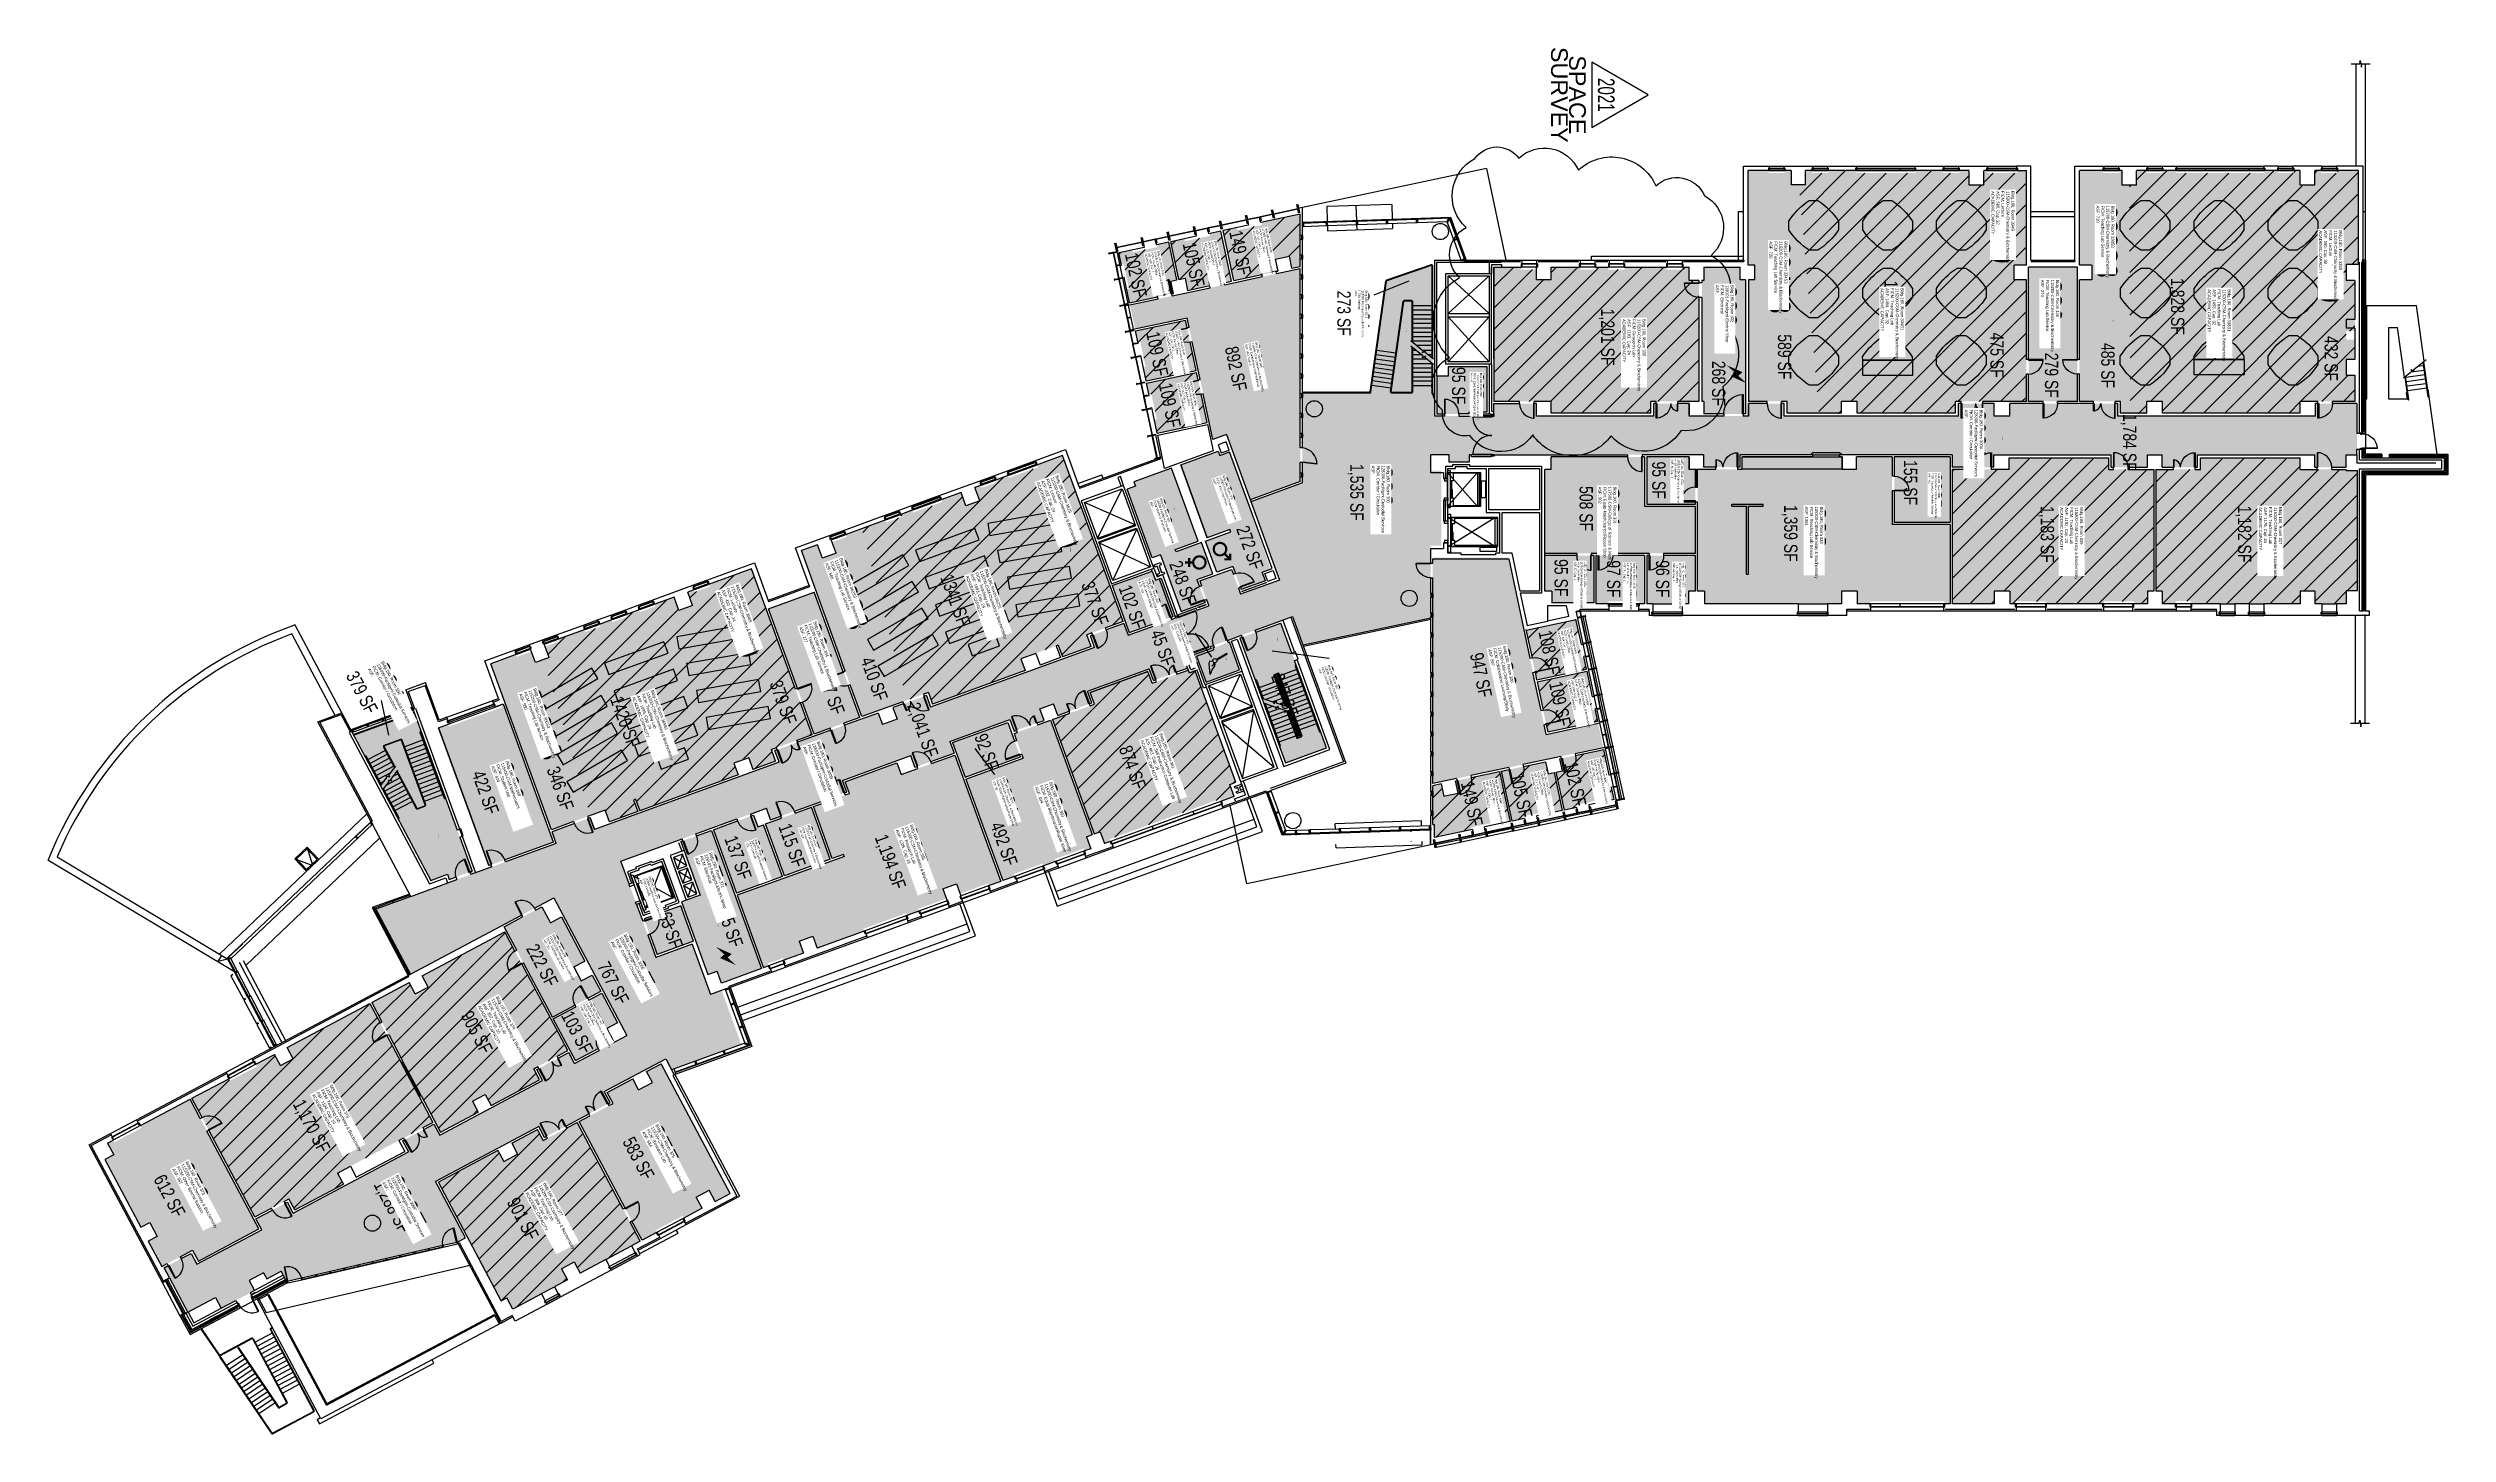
# Model space of a CAD drawing. Header units: inches. Extents: x 69211883 to 69217823, y 27675792 to 27679222.
import ezdxf
from ezdxf.enums import TextEntityAlignment as Align

# ---------------------------------------------------------------- set-up
doc = ezdxf.new("R2010")
doc.units = ezdxf.units.IN
doc.header["$LTSCALE"] = 0.25
doc.header["$MEASUREMENT"] = 0
doc.layers.get('0').update_dxf_attribs({"linetype": 'CONTINUOUS'})
for name, color, linetype in [('A-DOOR', 2, 'CONTINUOUS'), ('A-FLOR', 3, 'CONTINUOUS'), ('A-FURN', 3, 'CONTINUOUS'), ('A-GLAZ', 1, 'CONTINUOUS'), ('A-IDEN-ICON', 4, 'CONTINUOUS'), ('A-IDEN-RNUM', 7, 'CONTINUOUS'), ('A-IDEN-SNUM', 4, 'CONTINUOUS'), ('A-IDEN-VNUM', 4, 'CONTINUOUS'), ('A-ROOF', 2, 'CONTINUOUS'), ('A-WALL', 5, 'CONTINUOUS'), ('AREA-TEXT', 3, 'CONTINUOUS'), ('Rooms-Capacity', 4, 'CONTINUOUS'), ('Rooms-Category-Color', 7, 'CONTINUOUS'), ('Rooms-College-Color', 7, 'CONTINUOUS'), ('Rooms-Department-Color', 7, 'CONTINUOUS'), ('Rooms-Division-Color', 7, 'CONTINUOUS'), ('Rooms-Information', 7, 'CONTINUOUS')]:
    doc.layers.add(name, color=color, linetype=linetype)
doc.layers.add('A-REV', color=1, linetype='CONTINUOUS', true_color=0xff0000)
doc.styles.add('Arial', font='arial.ttf')
doc.styles.add('CP_AREA', font='arial.ttf', dxfattribs={"height": 15})
doc.styles.add('CP_ROOMSNUMBER', font='arial.ttf', dxfattribs={"height": 1})
doc.styles.add('CP_ROOMVNUMBER', font='arial.ttf', dxfattribs={"width": 0.85, "height": 0.075})
pattern_1 = [(45, (0, 0), (-26.516504294, 26.516504294), [])]

# ---------------------------------------------------------------- blocks, each defined once
blk = doc.blocks.new('Z08D36')
at = {"linetype": 'Continuous', "lineweight": -3}
blk.add_lwpolyline([(-18, 0), (-16.25, 0), (-16.25, 36), (-18, 36)], close=True, dxfattribs=at)
blk.add_arc((-18, 0), 36, 0, 90)
blk = doc.blocks.new('Z08D48')
at = {"linetype": 'Continuous', "lineweight": -3}
blk.add_lwpolyline([(-24, 0), (-22.25, 0), (-22.25, 48), (-24, 48)], close=True, dxfattribs=at)
blk.add_arc((-24, 0), 48, 360, 90)
blk = doc.blocks.new('door-30')
blk.add_lwpolyline([(0, 0), (1.75, 0), (1.75, 36), (0, 36)], close=True)
blk.add_arc((0, 0), 36, 0, 90)
blk = doc.blocks.new('CPWOMEN')
at = {"const_width": 0.015}
blk.add_lwpolyline([(-0.0375, 0, 1), (0.0475, 0, 1)], format="xyb", close=True, dxfattribs=at)
for points in [[(-0.025, -0.07), (0.035, -0.07)], [(0.005, -0.04), (0.005, -0.1)]]:
    blk.add_lwpolyline(points, dxfattribs=at)
blk = doc.blocks.new('CPMEN')
at = {"const_width": 0.015}
blk.add_lwpolyline([(-0.058, -0.02, 1), (0.028, -0.02, 1)], format="xyb", close=True, dxfattribs=at)
for points in [[(0.015, 0.01), (0.055, 0.05)], [(0.055, 0.01), (0.055, 0.05), (0.015, 0.05)]]:
    blk.add_lwpolyline(points, dxfattribs=at)
blk = doc.blocks.new('CPELECT')
blk.add_lwpolyline([(0.062, 0.063, 0, 0.03, 0), (0.01, -0.017, 0.03, 0.03, 0), (-0.01, 0.007, 0.03, 0, 0), (-0.062, -0.073, 0.03, 0, 0)], format="xyseb")
blk = doc.blocks.new('CPCUST')
for p, q in [((0.017, -0.064), (0.02, -0.047)), ((0.036, -0.07), (0.017, -0.064)), ((0.026, -0.041), (0.045, -0.041)), ((0.03, -0.034), (0.038, -0.03)), ((0.112, -0.063), (0.036, -0.07)), ((0.038, -0.03), (0.053, -0.032)), ((0.045, -0.041), (0.054, -0.051)), ((0.053, -0.032), (0.075, -0.048)), ((0.075, -0.048), (0.112, -0.063))]:
    blk.add_line(p, q)
at = {"const_width": 0.015}
blk.add_lwpolyline([(-0.03, 0.05), (0.01, -0.019)], dxfattribs=at)
at = {"const_width": 0.0075}
blk.add_lwpolyline([(-0.033, 0.048, 1), (-0.027, 0.052, 1)], format="xyb", close=True, dxfattribs=at)
blk.add_circle((0.016, -0.031), 0.0141)
blk = doc.blocks.new('Space Revision')
at = {"layer": 'A-REV', "transparency": 16777216}
blk.add_lwpolyline([(0, 2.54), (-1.47, 0), (1.47, 0)], close=True, dxfattribs=at)
at = {"layer": 'A-REV', "transparency": 16777216, "insert": (0, -0.27), "char_height": 0.75, "attachment_point": 2, "line_spacing_factor": 0.65, "style": 'Arial'}
blk.add_mtext_dynamic_manual_height_columns('SPACE\\PSURVEY', width=1.2391, gutter_width=0.0182, heights=[0], dxfattribs=at)
at = {"layer": 'A-REV', "style": 'Arial', "flags": 1}
blk.add_attdef('UPDATES', text='', height=0.75, dxfattribs=at).set_placement((1.5, 1.08), align=Align.TOP_LEFT)
at = {"layer": 'A-REV', "transparency": 16777216, "style": 'Arial', "width": 0.65}
blk.add_attdef('YEAR', text='', height=0.75, dxfattribs=at).set_placement((0, 0.65), align=Align.MIDDLE_CENTER)

msp = doc.modelspace()

# ---------------------------------------------------------------- hatches: boundary and pattern name
at = {"layer": 'Rooms-Capacity'}
h = msp.add_hatch(dxfattribs=at)
h.set_pattern_fill('ANSI31', color=256, scale=300, style=0)
h.set_pattern_definition(pattern_1)
h.paths.add_polyline_path([(69216664.4, 27678882.5), (69216638.2, 27678882.5), (69216638.2, 27678918.2), (69216613.4, 27678918.2), (69216613.4, 27678912.1), (69216573, 27678912.1), (69216573, 27678918.2), (69216505.4, 27678918.2), (69216505.4, 27678912.1), (69216357, 27678912.2), (69216357, 27678918.2), (69216289.4, 27678918.2), (69216289.4, 27678912.2), (69216249, 27678912.2), (69216249, 27678918.2), (69216233.2, 27678918.2), (69216233.2, 27678883), (69216216.7, 27678883), (69216266.5, 27678316.3), (69216321.7, 27678316.3), (69216321.7, 27678347), (69216360.7, 27678347), (69216360.7, 27678318.3), (69216604.4, 27678318.3), (69216604.4, 27678347), (69216647.6, 27678347)])
h = msp.add_hatch(dxfattribs=at)
h.set_pattern_fill('ANSI31', color=256, scale=300, style=0)
h.set_pattern_definition(pattern_1)
h.paths.add_polyline_path([(69216779.6, 27678918.2), (69216757.4, 27678918.2), (69216757.4, 27678912.2), (69216681, 27678912.2), (69216681, 27678918.2), (69216674.2, 27678918.2), (69216674.2, 27678882.5), (69216664.4, 27678882.5), (69216647.6, 27678347), (69216779.6, 27678347), (69216779.6, 27678648.1), (69216749.2, 27678648.1), (69216749.2, 27678684.1), (69216779.6, 27678684.1)])
h = msp.add_hatch(dxfattribs=at)
h.set_pattern_fill('ANSI31', color=256, scale=300, style=0)
h.set_pattern_definition(pattern_1)
h.paths.add_polyline_path([(69217036.6, 27678316.3), (69217077.7, 27678316.3), (69217077.7, 27678347), (69217116.7, 27678347), (69217116.7, 27678318.3), (69217457.2, 27678318.3), (69217457.2, 27678347), (69217496.6, 27678347), (69217468.7, 27678882.5), (69217457.2, 27678882.5), (69217457.2, 27678918.2), (69217441.4, 27678918.2), (69217441.4, 27678912.1), (69217401, 27678912.1), (69217401, 27678918.2), (69217369.4, 27678918.2), (69217369.4, 27678912.1), (69217149, 27678912.1), (69217149, 27678918.2), (69217117.4, 27678918.2), (69217117.4, 27678912.1), (69217077, 27678912.2), (69217077, 27678918.2), (69217052.2, 27678918.2), (69217052.2, 27678882.5), (69217034.4, 27678882.5)])
h = msp.add_hatch(dxfattribs=at)
h.set_pattern_fill('ANSI31', color=256, scale=300, style=0)
h.set_pattern_definition(pattern_1)
h.paths.add_polyline_path([(69217496.6, 27678347), (69217592.6, 27678347), (69217592.6, 27678411.8), (69217571.3, 27678411.8), (69217571.3, 27678450.8), (69217592.7, 27678450.8), (69217592.7, 27678499.9), (69217571.3, 27678499.9), (69217571.3, 27678521.1), (69217592.6, 27678521.1), (69217592.6, 27678646.6), (69217571.3, 27678646.6), (69217571.3, 27678685.6), (69217601.7, 27678685.6), (69217601.7, 27678918.2), (69217549.4, 27678918.2), (69217549.4, 27678912.1), (69217509, 27678912.2), (69217509, 27678918.2), (69217493.2, 27678918.2), (69217493.2, 27678882.5), (69217468.7, 27678882.5)])
h = msp.add_hatch(dxfattribs=at)
h.set_pattern_fill('ANSI31', color=256, scale=300, style=0)
h.set_pattern_definition(pattern_1)
h.paths.add_polyline_path([(69214887, 27678790.1), (69214982.6, 27678810.4), (69214982.6, 27678779.4), (69214982.6, 27678681.2), (69214961.9, 27678676.8), (69214955.5, 27678706.9), (69214920.3, 27678699.4), (69214926.6, 27678669.3), (69214817.7, 27678646.2), (69214791.5, 27678769.8), (69214824.9, 27678776.9), (69214826.1, 27678771), (69214888.2, 27678784.2), (69214887, 27678790.1)])
h = msp.add_hatch(dxfattribs=at)
h.set_pattern_fill('ANSI31', color=256, scale=300, style=0)
h.set_pattern_definition(pattern_1)
h.paths.add_polyline_path([(69214757.9, 27678762.6), (69214786.3, 27678768.7), (69214812.6, 27678645.1), (69214703.7, 27678621.9), (69214697.3, 27678652), (69214682.2, 27678648.8), (69214662.4, 27678742.3), (69214695.7, 27678749.4), (69214697, 27678743.6), (69214759.1, 27678756.8), (69214757.9, 27678762.6)])
h = msp.add_hatch(dxfattribs=at)
h.set_pattern_fill('ANSI31', color=256, scale=300, style=0)
h.set_pattern_definition(pattern_1)
h.paths.add_polyline_path([(69214552.8, 27678624.7), (69214558.7, 27678626), (69214545.5, 27678688.1), (69214539.6, 27678686.8), (69214533.6, 27678715), (69214566.6, 27678722), (69214567.9, 27678716.1), (69214630, 27678729.3), (69214628.7, 27678735.2), (69214657.2, 27678741.2), (69214677.1, 27678647.7), (69214662.1, 27678644.5), (69214668.5, 27678614.4), (69214559.9, 27678591.4)])
h = msp.add_hatch(dxfattribs=at)
h.set_pattern_fill('ANSI31', color=256, scale=300, style=0)
h.set_pattern_definition(pattern_1)
h.paths.add_polyline_path([(69215969.2, 27678347), (69215849.9, 27678347), (69215849.9, 27678318.3), (69215603.2, 27678318.3), (69215603.2, 27678347), (69215461.8, 27678347), (69215461.8, 27678679.6), (69215529, 27678679.6), (69215529, 27678673.6), (69215567.4, 27678673.6), (69215567.4, 27678648.1), (69215603.2, 27678648.1), (69215603.2, 27678679.6), (69215675.2, 27678679.6), (69215675.2, 27678673.6), (69215713.4, 27678673.6), (69215713.4, 27678679.6), (69215745, 27678679.6), (69215745, 27678673.6), (69215785.4, 27678673.6), (69215785.4, 27678679.6), (69215889, 27678679.6), (69215889, 27678673.6), (69215929.4, 27678673.6), (69215929.4, 27678679.6), (69215945.2, 27678679.6), (69215945.2, 27678646.6), (69215969.2, 27678646.6)])
h = msp.add_hatch(dxfattribs=at)
h.set_pattern_fill('ANSI31', color=256, scale=300, style=0)
h.set_pattern_definition(pattern_1)
h.paths.add_polyline_path([(69214594, 27678431.1), (69214599.8, 27678432.3), (69214586.6, 27678494.4), (69214580.8, 27678493.2), (69214574.7, 27678521.7), (69214698.3, 27678547.9), (69214724.7, 27678424), (69214601.1, 27678397.7)])
h = msp.add_hatch(dxfattribs=at)
h.set_pattern_fill('ANSI31', color=256, scale=300, style=0)
h.set_pattern_definition(pattern_1)
h.paths.add_polyline_path([(69214621.4, 27678301.9), (69214627.3, 27678303.2), (69214614.1, 27678365.3), (69214608.2, 27678364.1), (69214602.1, 27678392.5), (69214725.8, 27678418.8), (69214752.1, 27678294.8), (69214628.5, 27678268.6)])
h = msp.add_hatch(dxfattribs=at)
h.set_pattern_fill('ANSI31', color=256, scale=300, style=0)
h.set_pattern_definition(pattern_1)
h.paths.add_polyline_path([(69214394.3, 27678213.1), (69214331.2, 27678190.1), (69214333.3, 27678184.5), (69214290.3, 27678168.8), (69214429.5, 27677728), (69214464.9, 27677740.9), (69214454.3, 27677769.7), (69214543.9, 27677802.3)])
h = msp.add_hatch(dxfattribs=at)
h.set_pattern_fill('ANSI31', color=256, scale=300, style=0)
h.set_pattern_definition(pattern_1)
h.paths.add_polyline_path([(69217045.4, 27677846.4), (69217045.4, 27677852.4), (69216971.2, 27677852.4), (69216971.2, 27677846.4), (69216827.2, 27677846.4), (69216827.2, 27677852.4), (69216753, 27677852.4), (69216753, 27677846.4), (69216738.7, 27677846.4), (69216738.7, 27677877.9), (69216699.7, 27677877.9), (69216699.7, 27677846.4), (69216595.8, 27677846.4), (69216595.8, 27678179), (69216737.2, 27678179), (69216737.2, 27678207.8), (69216983.9, 27678207.8), (69216983.9, 27678179), (69217094.6, 27678179), (69217094.6, 27677877.9), (69217079.2, 27677877.9), (69217079.2, 27677846.4)])
h = msp.add_hatch(dxfattribs=at)
h.set_pattern_fill('ANSI31', color=256, scale=300, style=0)
h.set_pattern_definition(pattern_1)
h.paths.add_polyline_path([(69217598.6, 27678176), (69217598.6, 27677879.4), (69217571.3, 27677879.4), (69217571.3, 27677846.4), (69217549.2, 27677846.4), (69217547.4, 27677846.4), (69217511, 27677846.4), (69217509.2, 27677846.4), (69217493.2, 27677846.4), (69217493.2, 27677877.9), (69217457.2, 27677877.9), (69217457.2, 27677846.4), (69217369.2, 27677846.4), (69217367.4, 27677846.4), (69217331, 27677846.4), (69217329.2, 27677846.4), (69217297.2, 27677846.4), (69217295.4, 27677846.4), (69217266.1, 27677846.4), (69217259.2, 27677846.4), (69217187.2, 27677846.4), (69217187.2, 27677852.9), (69217149, 27677852.9), (69217149, 27677846.4), (69217115.2, 27677846.4), (69217115.2, 27677877.9), (69217099.8, 27677877.9), (69217099.8, 27678179), (69217210.4, 27678179), (69217210.4, 27678207.8), (69217457.2, 27678207.8), (69217457.2, 27678179), (69217493.2, 27678179), (69217571.3, 27678179), (69217571.3, 27678176)])
h = msp.add_hatch(dxfattribs=at)
h.set_pattern_fill('ANSI31', color=256, scale=300, style=0)
h.set_pattern_definition(pattern_1)
h.paths.add_polyline_path([(69214291.2, 27677710.4), (69214327.8, 27677723.7), (69214334.6, 27677726.2), (69214369.1, 27677738.7), (69214378.6, 27677742.2), (69214383.5, 27677744), (69214394, 27677715.1), (69214429.5, 27677728), (69214290.3, 27678168.8), (69214261.5, 27678158.4), (69214259.4, 27678164), (69214229.7, 27678153.2), (69214231.8, 27678147.5), (69214193.8, 27678133.7), (69214191.8, 27678139.4), (69214176.9, 27678134), (69214188.9, 27678100.9), (69214155.1, 27678088.6), (69214143.1, 27678121.6), (69214094.4, 27678103.9), (69214096.5, 27678098.3), (69214024.7, 27678072.2), (69214022.6, 27678077.8), (69213992.9, 27678067), (69213995, 27678061.3), (69213957.2, 27678047.6), (69213955.2, 27678053.2), (69213897.2, 27678032.1), (69214008.6, 27677607.5), (69214062.1, 27677627), (69214072.7, 27677598.1), (69214301.7, 27677681.5)])
h = msp.add_hatch(dxfattribs=at)
h.set_pattern_fill('ANSI31', color=256, scale=300, style=0)
h.set_pattern_definition(pattern_1)
h.paths.add_polyline_path([(69213715.3, 27677500.8), (69213774.2, 27677522.2), (69213624.7, 27677933), (69213519.3, 27677894.6), (69213521.4, 27677889), (69213483.4, 27677875.2), (69213481.4, 27677880.8), (69213466.5, 27677875.4), (69213478.5, 27677842.4), (69213467.3, 27677838.3)])
h = msp.add_hatch(dxfattribs=at)
h.set_pattern_fill('ANSI31', color=256, scale=300, style=0)
h.set_pattern_definition(pattern_1)
h.paths.add_polyline_path([(69213225.4, 27677322.4), (69213262.2, 27677335.9), (69213272.7, 27677307), (69213342.8, 27677332.4), (69213332.2, 27677361.3), (69213337.2, 27677363.1), (69213347.7, 27677334.2), (69213591.3, 27677422.9), (69213580.8, 27677451.8), (69213617.4, 27677465.1), (69213627.9, 27677436.2), (69213684, 27677456.6), (69213673.5, 27677485.5), (69213715.3, 27677500.8), (69213467.3, 27677838.3), (69213444.7, 27677830.1), (69213432.7, 27677863.1), (69213384, 27677845.4), (69213386.1, 27677839.7), (69213348.1, 27677825.9), (69213346.1, 27677831.5), (69213316.2, 27677820.7), (69213318.2, 27677815), (69213280.5, 27677801.3), (69213278.4, 27677806.9), (69213248.7, 27677796.1), (69213250.7, 27677790.5), (69213212.8, 27677776.7), (69213210.7, 27677782.3), (69213147.2, 27677759.2), (69213149.2, 27677753.5), (69213113.2, 27677740.4), (69213123.1, 27677713), (69213109.4, 27677708)])
h = msp.add_hatch(dxfattribs=at)
h.set_pattern_fill('ANSI31', color=256, scale=300, style=0)
h.set_pattern_definition(pattern_1)
h.paths.add_polyline_path([(69215685, 27677713.2), (69215691.1, 27677684.7), (69215567.5, 27677658.5), (69215541.3, 27677781.5), (69215665, 27677807.7), (69215671.8, 27677775.3), (69215666, 27677774.1), (69215679.2, 27677712)])
h = msp.add_hatch(dxfattribs=at)
h.set_pattern_fill('ANSI31', color=256, scale=300, style=0)
h.set_pattern_definition(pattern_1)
h.paths.add_polyline_path([(69214512.5, 27677258.2), (69214497.7, 27677252.8), (69214486.9, 27677282.4), (69214472.4, 27677277.1), (69214369.4, 27677560.1), (69214473.4, 27677597.9), (69214462.9, 27677626.8), (69214605.2, 27677678.6), (69214615.8, 27677649.7), (69214705.3, 27677682.3), (69214706.3, 27677679.5), (69214720.7, 27677684.7), (69214822.7, 27677404.6), (69214808.3, 27677399.3), (69214819, 27677369.7), (69214787.3, 27677358.2), (69214785.2, 27677363.8), (69214510.5, 27677263.8)])
h = msp.add_hatch(dxfattribs=at)
h.set_pattern_fill('ANSI31', color=256, scale=300, style=0)
h.set_pattern_definition(pattern_1)
h.paths.add_polyline_path([(69215699.3, 27677646.2), (69215693.4, 27677645), (69215706.6, 27677582.9), (69215712.5, 27677584.1), (69215718.5, 27677555.6), (69215594.9, 27677529.3), (69215568.6, 27677653.3), (69215692.2, 27677679.6), (69215699.3, 27677646.2)])
h = msp.add_hatch(dxfattribs=at)
h.set_pattern_fill('ANSI31', color=256, scale=300, style=0)
h.set_pattern_definition(pattern_1)
h.paths.add_polyline_path([(69215535.4, 27677314.7), (69215506.9, 27677308.6), (69215480.6, 27677432.2), (69215589.6, 27677455.4), (69215596, 27677425.3), (69215611, 27677428.5), (69215630.9, 27677335), (69215597.4, 27677327.8), (69215596.2, 27677333.7), (69215534.1, 27677320.5), (69215535.4, 27677314.7)])
h = msp.add_hatch(dxfattribs=at)
h.set_pattern_fill('ANSI31', color=256, scale=300, style=0)
h.set_pattern_definition(pattern_1)
h.paths.add_polyline_path([(69215740.5, 27677452.6), (69215734.6, 27677451.3), (69215747.8, 27677389.2), (69215753.7, 27677390.4), (69215759.6, 27677362.3), (69215726.5, 27677355.3), (69215725.3, 27677361.2), (69215663.2, 27677348), (69215664.5, 27677342.1), (69215636, 27677336), (69215616.1, 27677429.6), (69215631.2, 27677432.8), (69215624.8, 27677462.9), (69215733.4, 27677485.9)])
h = msp.add_hatch(dxfattribs=at)
h.set_pattern_fill('ANSI31', color=256, scale=300, style=0)
h.set_pattern_definition(pattern_1)
h.paths.add_polyline_path([(69215406.3, 27677287.2), (69215314.5, 27677267.7), (69215314.5, 27677299.9), (69215310.5, 27677299.9), (69215310.5, 27677396), (69215331.3, 27677400.5), (69215337.7, 27677370.4), (69215372.9, 27677377.9), (69215366.6, 27677408), (69215475.5, 27677431.1), (69215501.8, 27677307.5), (69215468.3, 27677300.4), (69215467.1, 27677306.3), (69215405, 27677293.1), (69215406.3, 27677287.2)])
h = msp.add_hatch(dxfattribs=at)
h.set_pattern_fill('ANSI31', color=256, scale=300, style=0)
h.set_pattern_definition(pattern_1)
h.paths.add_polyline_path([(69212684.4, 27676859.4), (69212777.5, 27676908.9), (69212792.2, 27676881), (69212824, 27676897.9), (69212809.2, 27676925.8), (69213013.5, 27677034.4), (69213169.7, 27676740.7), (69213085.6, 27676696), (69213100, 27676668.8), (69212979.8, 27676604.9), (69212965.4, 27676632.1), (69212933.6, 27676615.2), (69212948, 27676588), (69212855, 27676538.5)])
h = msp.add_hatch(dxfattribs=at)
h.set_pattern_fill('ANSI31', color=256, scale=300, style=0)
h.set_pattern_definition(pattern_1)
h.paths.add_polyline_path([(69212330.5, 27676671.2), (69212333.3, 27676665.9), (69212400.8, 27676701.8), (69212398, 27676707.1), (69212443.7, 27676731.4), (69212458.5, 27676703.6), (69212490.3, 27676720.5), (69212475.5, 27676748.3), (69212679.8, 27676856.9), (69212835.9, 27676563.2), (69212751.8, 27676518.5), (69212742.9, 27676513.8), (69212636.9, 27676457.4), (69212631.6, 27676454.6), (69212599.9, 27676437.7), (69212614.3, 27676410.6), (69212494.1, 27676346.7), (69212479.7, 27676373.8), (69212395.6, 27676329.1), (69212239.4, 27676622.8), (69212330.5, 27676671.2)])
h = msp.add_hatch(dxfattribs=at)
h.set_pattern_fill('ANSI31', color=256, scale=300, style=0)
h.set_pattern_definition(pattern_1)
h.paths.add_polyline_path([(69213103.3, 27676138.4), (69213104.9, 27676139.3), (69213137, 27676156.3), (69213138.6, 27676157.2), (69213168.6, 27676173.1), (69213153.9, 27676201), (69213185.6, 27676217.9), (69213200.4, 27676190), (69213262.2, 27676222.9), (69213263.8, 27676223.8), (69213327.7, 27676257.7), (69213329.3, 27676258.6), (69213349.1, 27676269.1), (69213192.9, 27676562.8), (69213108.8, 27676518.1), (69213094.4, 27676545.2), (69213031.2, 27676511.6), (69213045.6, 27676484.4), (69213011.2, 27676466.1), (69212996.7, 27676493.3), (69212849.4, 27676414.9), (69213005.2, 27676121.9), (69213018.8, 27676129.1), (69213033.6, 27676101.3)])
at = {"layer": 'Rooms-Category-Color', "true_color": 0xe3f498}
for points in [[(69216216.7, 27678883), (69216197.2, 27678883), (69216197.2, 27678918.1), (69216181.4, 27678918.1), (69216181.4, 27678912.1), (69216141, 27678912.1), (69216141, 27678918.1), (69216091.8, 27678918.1), (69216091.8, 27678684.1), (69216107.2, 27678684.1), (69216107.2, 27678648.1), (69216091.8, 27678648.1), (69216091.8, 27678347), (69216187.1, 27678347), (69216187.1, 27678316.3), (69216266.5, 27678316.3)], [(69216664.4, 27678882.5), (69216638.2, 27678882.5), (69216638.2, 27678918.2), (69216613.4, 27678918.2), (69216613.4, 27678912.1), (69216573, 27678912.1), (69216573, 27678918.2), (69216505.4, 27678918.2), (69216505.4, 27678912.1), (69216357, 27678912.2), (69216357, 27678918.2), (69216289.4, 27678918.2), (69216289.4, 27678912.2), (69216249, 27678912.2), (69216249, 27678918.2), (69216233.2, 27678918.2), (69216233.2, 27678883), (69216216.7, 27678883), (69216266.5, 27678316.3), (69216321.7, 27678316.3), (69216321.7, 27678347), (69216360.7, 27678347), (69216360.7, 27678318.3), (69216604.4, 27678318.3), (69216604.4, 27678347), (69216647.6, 27678347)], [(69217034.4, 27678882.5), (69217016.2, 27678882.5), (69217016.2, 27678918.2), (69217009.7, 27678918.2), (69217009.7, 27678912.1), (69216969, 27678912.1), (69216969, 27678918.2), (69216910.8, 27678918.2), (69216910.8, 27678684.1), (69216941.2, 27678684.1), (69216941.2, 27678648.1), (69216910.8, 27678648.1), (69216910.8, 27678347), (69217012.1, 27678347), (69217012.1, 27678316.3), (69217036.6, 27678316.3)], [(69217036.6, 27678316.3), (69217077.7, 27678316.3), (69217077.7, 27678347), (69217116.7, 27678347), (69217116.7, 27678318.3), (69217457.2, 27678318.3), (69217457.2, 27678347), (69217496.6, 27678347), (69217468.7, 27678882.5), (69217457.2, 27678882.5), (69217457.2, 27678918.2), (69217441.4, 27678918.2), (69217441.4, 27678912.1), (69217401, 27678912.1), (69217401, 27678918.2), (69217369.4, 27678918.2), (69217369.4, 27678912.1), (69217149, 27678912.1), (69217149, 27678918.2), (69217117.4, 27678918.2), (69217117.4, 27678912.1), (69217077, 27678912.2), (69217077, 27678918.2), (69217052.2, 27678918.2), (69217052.2, 27678882.5), (69217034.4, 27678882.5)], [(69215969.2, 27678347), (69215849.9, 27678347), (69215849.9, 27678318.3), (69215603.2, 27678318.3), (69215603.2, 27678347), (69215461.8, 27678347), (69215461.8, 27678679.6), (69215529, 27678679.6), (69215529, 27678673.6), (69215567.4, 27678673.6), (69215567.4, 27678648.1), (69215603.2, 27678648.1), (69215603.2, 27678679.6), (69215675.2, 27678679.6), (69215675.2, 27678673.6), (69215713.4, 27678673.6), (69215713.4, 27678679.6), (69215745, 27678679.6), (69215745, 27678673.6), (69215785.4, 27678673.6), (69215785.4, 27678679.6), (69215889, 27678679.6), (69215889, 27678673.6), (69215929.4, 27678673.6), (69215929.4, 27678679.6), (69215945.2, 27678679.6), (69215945.2, 27678646.6), (69215969.2, 27678646.6)], [(69216784.8, 27678679.6), (69216905.6, 27678679.6), (69216905.6, 27678347), (69216784.8, 27678347)], [(69216577.4, 27677846.4), (69216590.6, 27677846.4), (69216590.6, 27678042.5), (69216447.3, 27678042.5), (69216447.3, 27678209.8), (69216359.2, 27678209.8), (69216359.2, 27678179), (69216323.2, 27678179), (69216323.2, 27678209.8), (69216076.4, 27678209.8), (69216076.4, 27678179), (69215965.8, 27678179), (69215965.8, 27678099), (69215965.8, 27678086.8), (69215965.8, 27677877.9), (69215982.7, 27677877.9), (69215982.7, 27677846.4), (69216215.2, 27677846.4), (69216218.8, 27677846.4), (69216287.4, 27677846.4), (69216289.2, 27677846.4), (69216321.7, 27677846.4), (69216321.7, 27677877.9), (69216360.7, 27677877.9), (69216360.7, 27677846.4), (69216393, 27677846.4), (69216393, 27677852.4), (69216577.4, 27677852.4), (69216577.4, 27677846.4)], [(69217045.4, 27677846.4), (69217045.4, 27677852.4), (69216971.2, 27677852.4), (69216971.2, 27677846.4), (69216827.2, 27677846.4), (69216827.2, 27677852.4), (69216753, 27677852.4), (69216753, 27677846.4), (69216738.7, 27677846.4), (69216738.7, 27677877.9), (69216699.7, 27677877.9), (69216699.7, 27677846.4), (69216595.8, 27677846.4), (69216595.8, 27678179), (69216737.2, 27678179), (69216737.2, 27678207.8), (69216983.9, 27678207.8), (69216983.9, 27678179), (69217094.6, 27678179), (69217094.6, 27677877.9), (69217079.2, 27677877.9), (69217079.2, 27677846.4)], [(69217598.6, 27678176), (69217598.6, 27677879.4), (69217571.3, 27677879.4), (69217571.3, 27677846.4), (69217549.2, 27677846.4), (69217547.4, 27677846.4), (69217511, 27677846.4), (69217509.2, 27677846.4), (69217493.2, 27677846.4), (69217493.2, 27677877.9), (69217457.2, 27677877.9), (69217457.2, 27677846.4), (69217369.2, 27677846.4), (69217367.4, 27677846.4), (69217331, 27677846.4), (69217329.2, 27677846.4), (69217297.2, 27677846.4), (69217295.4, 27677846.4), (69217266.1, 27677846.4), (69217259.2, 27677846.4), (69217187.2, 27677846.4), (69217187.2, 27677852.9), (69217149, 27677852.9), (69217149, 27677846.4), (69217115.2, 27677846.4), (69217115.2, 27677877.9), (69217099.8, 27677877.9), (69217099.8, 27678179), (69217210.4, 27678179), (69217210.4, 27678207.8), (69217457.2, 27678207.8), (69217457.2, 27678179), (69217493.2, 27678179), (69217571.3, 27678179), (69217571.3, 27678176)], [(69214291.2, 27677710.4), (69214327.8, 27677723.7), (69214334.6, 27677726.2), (69214369.1, 27677738.7), (69214378.6, 27677742.2), (69214383.5, 27677744), (69214394, 27677715.1), (69214429.5, 27677728), (69214290.3, 27678168.8), (69214261.5, 27678158.4), (69214259.4, 27678164), (69214229.7, 27678153.2), (69214231.8, 27678147.5), (69214193.8, 27678133.7), (69214191.8, 27678139.4), (69214176.9, 27678134), (69214188.9, 27678100.9), (69214155.1, 27678088.6), (69214143.1, 27678121.6), (69214094.4, 27678103.9), (69214096.5, 27678098.3), (69214024.7, 27678072.2), (69214022.6, 27678077.8), (69213992.9, 27678067), (69213995, 27678061.3), (69213957.2, 27678047.6), (69213955.2, 27678053.2), (69213897.2, 27678032.1), (69214008.6, 27677607.5), (69214062.1, 27677627), (69214072.7, 27677598.1), (69214301.7, 27677681.5)], [(69213897.6, 27677567.1), (69214008.6, 27677607.5), (69213897.2, 27678032.1), (69213857.6, 27678017.7), (69213859.7, 27678012.1), (69213823.6, 27677999), (69213833.6, 27677971.6), (69213799.9, 27677959.4), (69213787.9, 27677992.4), (69213748.1, 27677977.9)], [(69213225.4, 27677322.4), (69213262.2, 27677335.9), (69213272.7, 27677307), (69213342.8, 27677332.4), (69213332.2, 27677361.3), (69213337.2, 27677363.1), (69213347.7, 27677334.2), (69213591.3, 27677422.9), (69213580.8, 27677451.8), (69213617.4, 27677465.1), (69213627.9, 27677436.2), (69213684, 27677456.6), (69213673.5, 27677485.5), (69213715.3, 27677500.8), (69213467.3, 27677838.3), (69213444.7, 27677830.1), (69213432.7, 27677863.1), (69213384, 27677845.4), (69213386.1, 27677839.7), (69213348.1, 27677825.9), (69213346.1, 27677831.5), (69213316.2, 27677820.7), (69213318.2, 27677815), (69213280.5, 27677801.3), (69213278.4, 27677806.9), (69213248.7, 27677796.1), (69213250.7, 27677790.5), (69213212.8, 27677776.7), (69213210.7, 27677782.3), (69213147.2, 27677759.2), (69213149.2, 27677753.5), (69213113.2, 27677740.4), (69213123.1, 27677713), (69213109.4, 27677708)], [(69213666.3, 27677834.1), (69213780.1, 27677875.5), (69213892.6, 27677565.3), (69213779.2, 27677524)], [(69213109.4, 27677708), (69213089.7, 27677700.8), (69213079.7, 27677728.2), (69213043.7, 27677715.1), (69213041.6, 27677720.7), (69212978.5, 27677697.8), (69213128, 27677287), (69213225.4, 27677322.4)], [(69214512.5, 27677258.2), (69214497.7, 27677252.8), (69214486.9, 27677282.4), (69214472.4, 27677277.1), (69214369.4, 27677560.1), (69214473.4, 27677597.9), (69214462.9, 27677626.8), (69214605.2, 27677678.6), (69214615.8, 27677649.7), (69214705.3, 27677682.3), (69214706.3, 27677679.5), (69214720.7, 27677684.7), (69214822.7, 27677404.6), (69214808.3, 27677399.3), (69214819, 27677369.7), (69214787.3, 27677358.2), (69214785.2, 27677363.8), (69214510.5, 27677263.8)], [(69214212.2, 27677148.8), (69214210.1, 27677154.5), (69214140.2, 27677129), (69214131.7, 27677153.1), (69214097.8, 27677140.8), (69214106.7, 27677116.9), (69214036.9, 27677091.4), (69214038.9, 27677085.8), (69214009.2, 27677075), (69214007.1, 27677080.6), (69213901.5, 27677042.2), (69213903.6, 27677036.5), (69213885.9, 27677030.1), (69213787.2, 27676994.2), (69213776.5, 27677023.8), (69213742.6, 27677011.5), (69213753.4, 27676981.9), (69213704.7, 27676964.2), (69213702.7, 27676969.8), (69213664.7, 27676956), (69213666.8, 27676950.3), (69213654.4, 27676945.8), (69213589.2, 27677125), (69213854.2, 27677221.4), (69213852.4, 27677226.3), (69213824.2, 27677216.1), (69213777.4, 27677344.6), (69213866.9, 27677377.2), (69213856.4, 27677406.1), (69213984.3, 27677452.6), (69213994.9, 27677423.7), (69214127.7, 27677472.1), (69214241.5, 27677159.5), (69214212.2, 27677148.8)], [(69213212.1, 27676962.1), (69213184.9, 27676947.7), (69213203.2, 27676913.2), (69213230.4, 27676927.7), (69213251.7, 27676887.6), (69213131.5, 27676823.7), (69213012.5, 27677047.4), (69213105.6, 27677096.9), (69213126.7, 27677057.2), (69213153.9, 27677071.6), (69213212.1, 27676962.1)], [(69212684.4, 27676859.4), (69212777.5, 27676908.9), (69212792.2, 27676881), (69212824, 27676897.9), (69212809.2, 27676925.8), (69213013.5, 27677034.4), (69213169.7, 27676740.7), (69213085.6, 27676696), (69213100, 27676668.8), (69212979.8, 27676604.9), (69212965.4, 27676632.1), (69212933.6, 27676615.2), (69212948, 27676588), (69212855, 27676538.5)], [(69212330.5, 27676671.2), (69212333.3, 27676665.9), (69212400.8, 27676701.8), (69212398, 27676707.1), (69212443.7, 27676731.4), (69212458.5, 27676703.6), (69212490.3, 27676720.5), (69212475.5, 27676748.3), (69212679.8, 27676856.9), (69212835.9, 27676563.2), (69212751.8, 27676518.5), (69212742.9, 27676513.8), (69212636.9, 27676457.4), (69212631.6, 27676454.6), (69212599.9, 27676437.7), (69212614.3, 27676410.6), (69212494.1, 27676346.7), (69212479.7, 27676373.8), (69212395.6, 27676329.1), (69212239.4, 27676622.8), (69212330.5, 27676671.2)], [(69213456.6, 27676326.3), (69213453.8, 27676331.6), (69213386.4, 27676295.7), (69213389.2, 27676290.4), (69213353.7, 27676271.6), (69213197.6, 27676565.2), (69213281.7, 27676610), (69213267.2, 27676637.1), (69213330.5, 27676670.7), (69213344.9, 27676643.6), (69213379.3, 27676661.9), (69213364.9, 27676689.1), (69213401, 27676708.2), (69213571.6, 27676387.4), (69213534.2, 27676367.5), (69213519.4, 27676395.3), (69213487.6, 27676378.4), (69213502.4, 27676350.6), (69213456.6, 27676326.3)], [(69212131.6, 27676269.2), (69212153.3, 27676280.7), (69212135, 27676315.1), (69212113.3, 27676303.6), (69212024.3, 27676471), (69212046, 27676482.5), (69212030.5, 27676511.7), (69212044.4, 27676519.1), (69212047.3, 27676513.8), (69212114.7, 27676549.7), (69212111.9, 27676555), (69212234.8, 27676620.3), (69212405.4, 27676299.5), (69212255.7, 27676219.9), (69212241.3, 27676247), (69212164.9, 27676206.5)], [(69213103.3, 27676138.4), (69213104.9, 27676139.3), (69213137, 27676156.3), (69213138.6, 27676157.2), (69213168.6, 27676173.1), (69213153.9, 27676201), (69213185.6, 27676217.9), (69213200.4, 27676190), (69213262.2, 27676222.9), (69213263.8, 27676223.8), (69213327.7, 27676257.7), (69213329.3, 27676258.6), (69213349.1, 27676269.1), (69213192.9, 27676562.8), (69213108.8, 27676518.1), (69213094.4, 27676545.2), (69213031.2, 27676511.6), (69213045.6, 27676484.4), (69213011.2, 27676466.1), (69212996.7, 27676493.3), (69212849.4, 27676414.9), (69213005.2, 27676121.9), (69213018.8, 27676129.1), (69213033.6, 27676101.3)]]:
    msp.add_hatch(color=61, dxfattribs=at).paths.add_polyline_path(points)
at = {"layer": 'Rooms-Category-Color', "true_color": 0xffff64}
for points in [[(69216779.6, 27678918.2), (69216757.4, 27678918.2), (69216757.4, 27678912.2), (69216681, 27678912.2), (69216681, 27678918.2), (69216674.2, 27678918.2), (69216674.2, 27678882.5), (69216664.4, 27678882.5), (69216647.6, 27678347), (69216779.6, 27678347), (69216779.6, 27678648.1), (69216749.2, 27678648.1), (69216749.2, 27678684.1), (69216779.6, 27678684.1)], [(69217496.6, 27678347), (69217592.6, 27678347), (69217592.6, 27678411.8), (69217571.3, 27678411.8), (69217571.3, 27678450.8), (69217592.7, 27678450.8), (69217592.7, 27678499.9), (69217571.3, 27678499.9), (69217571.3, 27678521.1), (69217592.6, 27678521.1), (69217592.6, 27678646.6), (69217571.3, 27678646.6), (69217571.3, 27678685.6), (69217601.7, 27678685.6), (69217601.7, 27678918.2), (69217549.4, 27678918.2), (69217549.4, 27678912.1), (69217509, 27678912.2), (69217509, 27678918.2), (69217493.2, 27678918.2), (69217493.2, 27678882.5), (69217468.7, 27678882.5)], [(69214394.3, 27678213.1), (69214331.2, 27678190.1), (69214333.3, 27678184.5), (69214290.3, 27678168.8), (69214429.5, 27677728), (69214464.9, 27677740.9), (69214454.3, 27677769.7), (69214543.9, 27677802.3)], [(69213715.3, 27677500.8), (69213774.2, 27677522.2), (69213624.7, 27677933), (69213519.3, 27677894.6), (69213521.4, 27677889), (69213483.4, 27677875.2), (69213481.4, 27677880.8), (69213466.5, 27677875.4), (69213478.5, 27677842.4), (69213467.3, 27677838.3)]]:
    msp.add_hatch(color=51, dxfattribs=at).paths.add_polyline_path(points)
at = {"layer": 'Rooms-Category-Color', "true_color": 0xfa9ba3}
for points in [[(69214887, 27678790.1), (69214982.6, 27678810.4), (69214982.6, 27678779.4), (69214982.6, 27678681.2), (69214961.9, 27678676.8), (69214955.5, 27678706.9), (69214920.3, 27678699.4), (69214926.6, 27678669.3), (69214817.7, 27678646.2), (69214791.5, 27678769.8), (69214824.9, 27678776.9), (69214826.1, 27678771), (69214888.2, 27678784.2), (69214887, 27678790.1)], [(69214757.9, 27678762.6), (69214786.3, 27678768.7), (69214812.6, 27678645.1), (69214703.7, 27678621.9), (69214697.3, 27678652), (69214682.2, 27678648.8), (69214662.4, 27678742.3), (69214695.7, 27678749.4), (69214697, 27678743.6), (69214759.1, 27678756.8), (69214757.9, 27678762.6)], [(69214552.8, 27678624.7), (69214558.7, 27678626), (69214545.5, 27678688.1), (69214539.6, 27678686.8), (69214533.6, 27678715), (69214566.6, 27678722), (69214567.9, 27678716.1), (69214630, 27678729.3), (69214628.7, 27678735.2), (69214657.2, 27678741.2), (69214677.1, 27678647.7), (69214662.1, 27678644.5), (69214668.5, 27678614.4), (69214559.9, 27678591.4)], [(69214594, 27678431.1), (69214599.8, 27678432.3), (69214586.6, 27678494.4), (69214580.8, 27678493.2), (69214574.7, 27678521.7), (69214698.3, 27678547.9), (69214724.7, 27678424), (69214601.1, 27678397.7)], [(69214621.4, 27678301.9), (69214627.3, 27678303.2), (69214614.1, 27678365.3), (69214608.2, 27678364.1), (69214602.1, 27678392.5), (69214725.8, 27678418.8), (69214752.1, 27678294.8), (69214628.5, 27678268.6)], [(69215839.8, 27678209.8), (69215839.8, 27678093), (69215960.6, 27678093), (69215960.6, 27678179), (69215945.2, 27678179), (69215945.2, 27678209.8)], [(69215587.8, 27677965.8), (69215587.8, 27677877.9), (69215604.7, 27677877.9), (69215604.7, 27677849), (69215708.6, 27677849), (69215708.6, 27677965.8)], [(69215745, 27677846.4), (69215713.8, 27677846.4), (69215713.8, 27677965.8), (69215834.6, 27677965.8), (69215834.6, 27677846.4), (69215821.4, 27677846.4), (69215821.4, 27677852.4), (69215745, 27677852.4), (69215745, 27677846.4)], [(69215853.2, 27677846.4), (69215839.8, 27677846.4), (69215839.8, 27677965.8), (69215960.6, 27677965.8), (69215960.6, 27677877.9), (69215943.7, 27677877.9), (69215943.7, 27677846.4), (69215929.2, 27677846.4), (69215927.4, 27677846.4), (69215855, 27677846.4)], [(69215685, 27677713.2), (69215691.1, 27677684.7), (69215567.5, 27677658.5), (69215541.3, 27677781.5), (69215665, 27677807.7), (69215671.8, 27677775.3), (69215666, 27677774.1), (69215679.2, 27677712)], [(69215699.3, 27677646.2), (69215693.4, 27677645), (69215706.6, 27677582.9), (69215712.5, 27677584.1), (69215718.5, 27677555.6), (69215594.9, 27677529.3), (69215568.6, 27677653.3), (69215692.2, 27677679.6), (69215699.3, 27677646.2)], [(69215535.4, 27677314.7), (69215506.9, 27677308.6), (69215480.6, 27677432.2), (69215589.6, 27677455.4), (69215596, 27677425.3), (69215611, 27677428.5), (69215630.9, 27677335), (69215597.4, 27677327.8), (69215596.2, 27677333.7), (69215534.1, 27677320.5), (69215535.4, 27677314.7)], [(69215740.5, 27677452.6), (69215734.6, 27677451.3), (69215747.8, 27677389.2), (69215753.7, 27677390.4), (69215759.6, 27677362.3), (69215726.5, 27677355.3), (69215725.3, 27677361.2), (69215663.2, 27677348), (69215664.5, 27677342.1), (69215636, 27677336), (69215616.1, 27677429.6), (69215631.2, 27677432.8), (69215624.8, 27677462.9), (69215733.4, 27677485.9)], [(69215406.3, 27677287.2), (69215314.5, 27677267.7), (69215314.5, 27677299.9), (69215310.5, 27677299.9), (69215310.5, 27677396), (69215331.3, 27677400.5), (69215337.7, 27677370.4), (69215372.9, 27677377.9), (69215366.6, 27677408), (69215475.5, 27677431.1), (69215501.8, 27677307.5), (69215468.3, 27677300.4), (69215467.1, 27677306.3), (69215405, 27677293.1), (69215406.3, 27677287.2)], [(69213188.8, 27676716), (69213281.8, 27676765.5), (69213266, 27676795.3), (69213293.1, 27676809.7), (69213254.2, 27676883), (69213221.7, 27676865.7), (69213134, 27676819.1)]]:
    msp.add_hatch(color=241, dxfattribs=at).paths.add_polyline_path(points)
at = {"layer": 'Rooms-Category-Color', "true_color": 0xadadad}
for points in [[(69215310.2, 27678373), (69215310.2, 27678686.7), (69215194.3, 27678646.8), (69215155.8, 27678373)], [(69215976.4, 27678347), (69215981.2, 27678347), (69215981.2, 27678316.3), (69216084.6, 27678316.3), (69216084.6, 27678648.1), (69216071.2, 27678648.1), (69216071.2, 27678679.6), (69215981.2, 27678679.6), (69215981.2, 27678646.6), (69215976.4, 27678646.6)], [(69215315.2, 27678311), (69215315.2, 27678323), (69215315.2, 27678373), (69214987.8, 27678373), (69214987.8, 27678145.6), (69214860, 27678099.1), (69214930.8, 27677904.8), (69214963.6, 27677814.6), (69214989.5, 27677743.4), (69215305.2, 27677810.5), (69215305.2, 27677990), (69215331.2, 27677990), (69215331.2, 27678176), (69215305.2, 27678176), (69215305.2, 27678215), (69215315.2, 27678215)], [(69217597.6, 27678341.8), (69217495.2, 27678341.8), (69217495.2, 27678311), (69217005.6, 27678311), (69217005.6, 27678341.8), (69216738.7, 27678341.8), (69216738.7, 27678311), (69216699.7, 27678311), (69216699.7, 27678341.8), (69216611.7, 27678341.8), (69216611.7, 27678311), (69216179.8, 27678311), (69216179.8, 27678341.8), (69216091.8, 27678341.8), (69216091.8, 27678311), (69215945.2, 27678311), (69215945.2, 27678341.8), (69215857.2, 27678341.8), (69215857.2, 27678311), (69215567.2, 27678311), (69215567.2, 27678341.8), (69215461.8, 27678341.8), (69215461.8, 27678314.5), (69215455.3, 27678314.5), (69215455.3, 27678316.1), (69215406, 27678316.1), (69215406, 27678311), (69215315.2, 27678311), (69215315.2, 27678215), (69215351.2, 27678215), (69215351.2, 27678197), (69215400.8, 27678197), (69215400.8, 27678215), (69215406, 27678215), (69215406, 27678209.9), (69215455.3, 27678209.9), (69215455.3, 27678211.5), (69215462.4, 27678211.5), (69215462.4, 27678215), (69215981.2, 27678215), (69215981.2, 27678185), (69216065.2, 27678184.3), (69216071.2, 27678215), (69216595.8, 27678215), (69216595.8, 27678184.3), (69216699.2, 27678184.3), (69216699.2, 27678215), (69216989.2, 27678215), (69216989.2, 27678184.3), (69217079.2, 27678184.3), (69217079.2, 27678215), (69217115.2, 27678215), (69217115.2, 27678184.3), (69217143.2, 27678184.3), (69217203.2, 27678184.3), (69217203.2, 27678215), (69217493.2, 27678215), (69217493.2, 27678184.3), (69217571.3, 27678184.3), (69217571.3, 27678215), (69217597.6, 27678215)], [(69214779.5, 27678223.8), (69214686.5, 27678190), (69214752.2, 27678009.6), (69214808.5, 27678030.1), (69214810.7, 27678024.2), (69214747.8, 27678001.3), (69214775.9, 27677924.3), (69214815.5, 27677938.7), (69214836.2, 27677881.6), (69214896.2, 27677903.4), (69214888.5, 27677924.6), (69214909.1, 27677932.1), (69214807.6, 27678222), (69214783.4, 27678213.2)], [(69214554.1, 27678129.7), (69214615.9, 27677960), (69214636.6, 27677967.5), (69214687.5, 27677827.5), (69214747.4, 27677849.3), (69214726.7, 27677906.4), (69214766.3, 27677920.8), (69214738.2, 27677997.8), (69214675.4, 27677975), (69214673.2, 27677980.8), (69214729.6, 27678001.4), (69214663.9, 27678181.8), (69214570.9, 27678147.9), (69214574.8, 27678137.2)], [(69214473.5, 27677738.4), (69214067.6, 27677590.7), (69214057.1, 27677619.6), (69213974.4, 27677589.5), (69213984.9, 27677560.6), (69213948.3, 27677547.3), (69213937.8, 27677576.1), (69213682.1, 27677483.1), (69213692.6, 27677454.2), (69213236, 27677288), (69213225.5, 27677316.9), (69213130.8, 27677282.4), (69213141.3, 27677253.5), (69212694.8, 27677091), (69212780.4, 27676930), (69213301.9, 27677207.2), (69213301, 27677209.5), (69213661.2, 27677340.6), (69213671.7, 27677311.7), (69213860.2, 27677380.3), (69213849.7, 27677409.2), (69214018.3, 27677470.6), (69214028.8, 27677441.7), (69214125.9, 27677477), (69214115.4, 27677505.9), (69214263.9, 27677559.9), (69214274.4, 27677531.1), (69214348.3, 27677557.9), (69214337.7, 27677586.8), (69214371.6, 27677599.2), (69214382.1, 27677570.3), (69214466.7, 27677601), (69214456.1, 27677629.9), (69214608.4, 27677685.3), (69214618.9, 27677656.4), (69214703.5, 27677687.2), (69214693, 27677716.1), (69214712.3, 27677723.2), (69214713.5, 27677719.9), (69214714.7, 27677720.3), (69214715.3, 27677718.8), (69214761.6, 27677735.6), (69214759.8, 27677740.5), (69214963.6, 27677814.6), (69214967.7, 27677803.3), (69214963.6, 27677814.6), (69214930.8, 27677904.8), (69214834.9, 27677869.9), (69214812.5, 27677931.5), (69214803.5, 27677928.2), (69214744.7, 27677906.8), (69214733.6, 27677902.8), (69214756, 27677841.2), (69214727, 27677830.7), (69214725.2, 27677835.5), (69214678.9, 27677818.6), (69214679.5, 27677817.1), (69214678.3, 27677816.7), (69214679.5, 27677813.4), (69214556.2, 27677768.5), (69214545.6, 27677797.4), (69214463, 27677767.3)], [(69214833.2, 27677761.6), (69214945.6, 27677452.6), (69215047.1, 27677489.6), (69214934.7, 27677798.5)], [(69214724.1, 27677721.1), (69214749.3, 27677652.3), (69214832.4, 27677682.8), (69214807.5, 27677751.4)], [(69212637.9, 27677525.1), (69212778.2, 27677261.2), (69212830.9, 27677162), (69212871.7, 27677176.9), (69212876.3, 27677164.4), (69212932.7, 27677184.9), (69212788.8, 27677580.1)], [(69213530.2, 27677287.3), (69213587.4, 27677129.9), (69213700.9, 27677171.2), (69213654.1, 27677299.7), (69213639.7, 27677294.4), (69213629.1, 27677323.3)], [(69213525.2, 27677285.5), (69213649.5, 27676944), (69213550.4, 27676908), (69213539.7, 27676937.6), (69213516.4, 27676929.1), (69213451.1, 27677108.5), (69213497.3, 27677125.3), (69213449.1, 27677257.8)], [(69213550.7, 27676889.7), (69213599, 27676755.8), (69213426.5, 27676693.1), (69213412.2, 27676720.1), (69213332.9, 27676678), (69213287.8, 27676762.7), (69213316.1, 27676777.7), (69213134.9, 27677118.4), (69213301.9, 27677207.2), (69213301, 27677209.5), (69213387.6, 27676971.5), (69213477.2, 27677004.1), (69213522.5, 27676879.5), (69213550.7, 27676889.7)], [(69213449.2, 27677099.3), (69213481.2, 27677011.2), (69213390.8, 27676978.3), (69213358.7, 27677066.4)], [(69213287.8, 27676762.7), (69213186.6, 27676708.9), (69213172.2, 27676736.1), (69213092.7, 27676693.8), (69213107.1, 27676666.7), (69212852.8, 27676531.4), (69212838.4, 27676558.6), (69212760.7, 27676517.3), (69212775.1, 27676490.1), (69212490.2, 27676338.6), (69212475.7, 27676365.8), (69212398, 27676324.4), (69212412.5, 27676297.3), (69212251.8, 27676211.9), (69212237.3, 27676239), (69212170.4, 27676203.4), (69212229.1, 27676093), (69212297.8, 27676129.6), (69212311.9, 27676103.1), (69212394.5, 27676146.9), (69212381.2, 27676172), (69212416.8, 27676190.9), (69212424.8, 27676175.9), (69212460.3, 27676194.7), (69212473.6, 27676169.6), (69212897.6, 27676267.5), (69212916.5, 27676277.6), (69212842.3, 27676417.1), (69213097.7, 27676552.9), (69213112.1, 27676525.8), (69213274.6, 27676612.1), (69213260.1, 27676639.3), (69213332.9, 27676678)]]:
    msp.add_hatch(color=253, dxfattribs=at).paths.add_polyline_path(points)
at = {"layer": 'Rooms-Category-Color', "true_color": 0xffe090}
for points in [[(69214982.6, 27678149.3), (69214982.6, 27678675.8), (69214940.1, 27678666.8), (69214561, 27678586.2), (69214573.6, 27678526.8), (69214702.3, 27678554.1), (69214766.4, 27678252.9), (69214799.7, 27678265), (69214858.2, 27678104), (69214961.4, 27678141.6)], [(69215310.5, 27677960.3), (69215310.5, 27677401.4), (69215353.1, 27677410.5), (69215732.3, 27677491.1), (69215719.6, 27677550.5), (69215590.9, 27677523.1), (69215518.7, 27677862.8), (69215498, 27677960.3)]]:
    msp.add_hatch(color=41, dxfattribs=at).paths.add_polyline_path(points)
at = {"layer": 'Rooms-Category-Color', "true_color": 0xe3c5e1}
for points in [[(69215400.8, 27678321.4), (69215445.3, 27678321.4), (69215445.3, 27678432.6), (69215348.2, 27678432.6), (69215348.2, 27678409.9), (69215320.4, 27678409.9), (69215320.4, 27678316.3), (69215400.8, 27678316.3)], [(69215587.8, 27678179), (69215603.2, 27678179), (69215603.2, 27678209.8), (69215834.6, 27678209.8), (69215834.6, 27678087.8), (69215960.6, 27678087.8), (69215960.6, 27677971), (69215587.8, 27677971)], [(69216452.6, 27678209.8), (69216590.6, 27678209.8), (69216590.6, 27678047.8), (69216452.6, 27678047.8)], [(69214517, 27677891.5), (69214559.3, 27677775.2), (69214672.8, 27677816.5), (69214638, 27677912.1), (69214625.5, 27677907.6), (69214617.9, 27677928.3)], [(69214364.5, 27677558.3), (69214467.5, 27677275.3), (69214453.1, 27677270), (69214463.8, 27677240.4), (69214449, 27677235), (69214446.9, 27677240.7), (69214375.1, 27677214.6), (69214377.2, 27677208.9), (69214347.5, 27677198.1), (69214345.4, 27677203.7), (69214273.7, 27677177.6), (69214275.7, 27677172), (69214246.4, 27677161.3), (69214155, 27677412.6), (69214296.6, 27677464.1), (69214280.5, 27677508.5), (69214274.3, 27677525.4)], [(69214153.2, 27677417.5), (69214122.1, 27677502.8), (69214258.8, 27677552.5), (69214275.5, 27677506.7), (69214289.9, 27677467.3)], [(69213772.5, 27677342.8), (69213659, 27677301.5), (69213705.8, 27677173), (69213819.3, 27677214.3), (69213772.5, 27677342.8)]]:
    msp.add_hatch(color=254, dxfattribs=at).paths.add_polyline_path(points)
at = {"layer": 'Rooms-Category-Color', "true_color": 0xfbafa2}
msp.add_hatch(color=21, dxfattribs=at).paths.add_polyline_path([(69213005.7, 27677596.5), (69213009.3, 27677597.8), (69213133.6, 27677256.3), (69212974.4, 27677198.4), (69212850.1, 27677539.8), (69212874.1, 27677548.5), (69212876.1, 27677542.9), (69213007.8, 27677590.8), (69213005.7, 27677596.5)])
at = {"layer": 'Rooms-College-Color', "true_color": 0xffe090}
for points in [[(69216216.7, 27678883), (69216197.2, 27678883), (69216197.2, 27678918.1), (69216181.4, 27678918.1), (69216181.4, 27678912.1), (69216141, 27678912.1), (69216141, 27678918.1), (69216091.8, 27678918.1), (69216091.8, 27678684.1), (69216107.2, 27678684.1), (69216107.2, 27678648.1), (69216091.8, 27678648.1), (69216091.8, 27678347), (69216187.1, 27678347), (69216187.1, 27678316.3), (69216266.5, 27678316.3)], [(69216664.4, 27678882.5), (69216638.2, 27678882.5), (69216638.2, 27678918.2), (69216613.4, 27678918.2), (69216613.4, 27678912.1), (69216573, 27678912.1), (69216573, 27678918.2), (69216505.4, 27678918.2), (69216505.4, 27678912.1), (69216357, 27678912.2), (69216357, 27678918.2), (69216289.4, 27678918.2), (69216289.4, 27678912.2), (69216249, 27678912.2), (69216249, 27678918.2), (69216233.2, 27678918.2), (69216233.2, 27678883), (69216216.7, 27678883), (69216266.5, 27678316.3), (69216321.7, 27678316.3), (69216321.7, 27678347), (69216360.7, 27678347), (69216360.7, 27678318.3), (69216604.4, 27678318.3), (69216604.4, 27678347), (69216647.6, 27678347)], [(69217034.4, 27678882.5), (69217016.2, 27678882.5), (69217016.2, 27678918.2), (69217009.7, 27678918.2), (69217009.7, 27678912.1), (69216969, 27678912.1), (69216969, 27678918.2), (69216910.8, 27678918.2), (69216910.8, 27678684.1), (69216941.2, 27678684.1), (69216941.2, 27678648.1), (69216910.8, 27678648.1), (69216910.8, 27678347), (69217012.1, 27678347), (69217012.1, 27678316.3), (69217036.6, 27678316.3)], [(69217036.6, 27678316.3), (69217077.7, 27678316.3), (69217077.7, 27678347), (69217116.7, 27678347), (69217116.7, 27678318.3), (69217457.2, 27678318.3), (69217457.2, 27678347), (69217496.6, 27678347), (69217468.7, 27678882.5), (69217457.2, 27678882.5), (69217457.2, 27678918.2), (69217441.4, 27678918.2), (69217441.4, 27678912.1), (69217401, 27678912.1), (69217401, 27678918.2), (69217369.4, 27678918.2), (69217369.4, 27678912.1), (69217149, 27678912.1), (69217149, 27678918.2), (69217117.4, 27678918.2), (69217117.4, 27678912.1), (69217077, 27678912.2), (69217077, 27678918.2), (69217052.2, 27678918.2), (69217052.2, 27678882.5), (69217034.4, 27678882.5)], [(69214887, 27678790.1), (69214982.6, 27678810.4), (69214982.6, 27678779.4), (69214982.6, 27678681.2), (69214961.9, 27678676.8), (69214955.5, 27678706.9), (69214920.3, 27678699.4), (69214926.6, 27678669.3), (69214817.7, 27678646.2), (69214791.5, 27678769.8), (69214824.9, 27678776.9), (69214826.1, 27678771), (69214888.2, 27678784.2), (69214887, 27678790.1)], [(69214757.9, 27678762.6), (69214786.3, 27678768.7), (69214812.6, 27678645.1), (69214703.7, 27678621.9), (69214697.3, 27678652), (69214682.2, 27678648.8), (69214662.4, 27678742.3), (69214695.7, 27678749.4), (69214697, 27678743.6), (69214759.1, 27678756.8), (69214757.9, 27678762.6)], [(69214552.8, 27678624.7), (69214558.7, 27678626), (69214545.5, 27678688.1), (69214539.6, 27678686.8), (69214533.6, 27678715), (69214566.6, 27678722), (69214567.9, 27678716.1), (69214630, 27678729.3), (69214628.7, 27678735.2), (69214657.2, 27678741.2), (69214677.1, 27678647.7), (69214662.1, 27678644.5), (69214668.5, 27678614.4), (69214559.9, 27678591.4)], [(69214982.6, 27678149.3), (69214982.6, 27678675.8), (69214940.1, 27678666.8), (69214561, 27678586.2), (69214573.6, 27678526.8), (69214702.3, 27678554.1), (69214766.4, 27678252.9), (69214799.7, 27678265), (69214858.2, 27678104), (69214961.4, 27678141.6)], [(69215969.2, 27678347), (69215849.9, 27678347), (69215849.9, 27678318.3), (69215603.2, 27678318.3), (69215603.2, 27678347), (69215461.8, 27678347), (69215461.8, 27678679.6), (69215529, 27678679.6), (69215529, 27678673.6), (69215567.4, 27678673.6), (69215567.4, 27678648.1), (69215603.2, 27678648.1), (69215603.2, 27678679.6), (69215675.2, 27678679.6), (69215675.2, 27678673.6), (69215713.4, 27678673.6), (69215713.4, 27678679.6), (69215745, 27678679.6), (69215745, 27678673.6), (69215785.4, 27678673.6), (69215785.4, 27678679.6), (69215889, 27678679.6), (69215889, 27678673.6), (69215929.4, 27678673.6), (69215929.4, 27678679.6), (69215945.2, 27678679.6), (69215945.2, 27678646.6), (69215969.2, 27678646.6)], [(69216784.8, 27678679.6), (69216905.6, 27678679.6), (69216905.6, 27678347), (69216784.8, 27678347)], [(69214594, 27678431.1), (69214599.8, 27678432.3), (69214586.6, 27678494.4), (69214580.8, 27678493.2), (69214574.7, 27678521.7), (69214698.3, 27678547.9), (69214724.7, 27678424), (69214601.1, 27678397.7)], [(69214621.4, 27678301.9), (69214627.3, 27678303.2), (69214614.1, 27678365.3), (69214608.2, 27678364.1), (69214602.1, 27678392.5), (69214725.8, 27678418.8), (69214752.1, 27678294.8), (69214628.5, 27678268.6)], [(69215400.8, 27678321.4), (69215445.3, 27678321.4), (69215445.3, 27678432.6), (69215348.2, 27678432.6), (69215348.2, 27678409.9), (69215320.4, 27678409.9), (69215320.4, 27678316.3), (69215400.8, 27678316.3)], [(69215587.8, 27678179), (69215603.2, 27678179), (69215603.2, 27678209.8), (69215834.6, 27678209.8), (69215834.6, 27678087.8), (69215960.6, 27678087.8), (69215960.6, 27677971), (69215587.8, 27677971)], [(69215839.8, 27678209.8), (69215839.8, 27678093), (69215960.6, 27678093), (69215960.6, 27678179), (69215945.2, 27678179), (69215945.2, 27678209.8)], [(69216577.4, 27677846.4), (69216590.6, 27677846.4), (69216590.6, 27678042.5), (69216447.3, 27678042.5), (69216447.3, 27678209.8), (69216359.2, 27678209.8), (69216359.2, 27678179), (69216323.2, 27678179), (69216323.2, 27678209.8), (69216076.4, 27678209.8), (69216076.4, 27678179), (69215965.8, 27678179), (69215965.8, 27678099), (69215965.8, 27678086.8), (69215965.8, 27677877.9), (69215982.7, 27677877.9), (69215982.7, 27677846.4), (69216215.2, 27677846.4), (69216218.8, 27677846.4), (69216287.4, 27677846.4), (69216289.2, 27677846.4), (69216321.7, 27677846.4), (69216321.7, 27677877.9), (69216360.7, 27677877.9), (69216360.7, 27677846.4), (69216393, 27677846.4), (69216393, 27677852.4), (69216577.4, 27677852.4), (69216577.4, 27677846.4)], [(69216452.6, 27678209.8), (69216590.6, 27678209.8), (69216590.6, 27678047.8), (69216452.6, 27678047.8)], [(69217045.4, 27677846.4), (69217045.4, 27677852.4), (69216971.2, 27677852.4), (69216971.2, 27677846.4), (69216827.2, 27677846.4), (69216827.2, 27677852.4), (69216753, 27677852.4), (69216753, 27677846.4), (69216738.7, 27677846.4), (69216738.7, 27677877.9), (69216699.7, 27677877.9), (69216699.7, 27677846.4), (69216595.8, 27677846.4), (69216595.8, 27678179), (69216737.2, 27678179), (69216737.2, 27678207.8), (69216983.9, 27678207.8), (69216983.9, 27678179), (69217094.6, 27678179), (69217094.6, 27677877.9), (69217079.2, 27677877.9), (69217079.2, 27677846.4)], [(69217598.6, 27678176), (69217598.6, 27677879.4), (69217571.3, 27677879.4), (69217571.3, 27677846.4), (69217549.2, 27677846.4), (69217547.4, 27677846.4), (69217511, 27677846.4), (69217509.2, 27677846.4), (69217493.2, 27677846.4), (69217493.2, 27677877.9), (69217457.2, 27677877.9), (69217457.2, 27677846.4), (69217369.2, 27677846.4), (69217367.4, 27677846.4), (69217331, 27677846.4), (69217329.2, 27677846.4), (69217297.2, 27677846.4), (69217295.4, 27677846.4), (69217266.1, 27677846.4), (69217259.2, 27677846.4), (69217187.2, 27677846.4), (69217187.2, 27677852.9), (69217149, 27677852.9), (69217149, 27677846.4), (69217115.2, 27677846.4), (69217115.2, 27677877.9), (69217099.8, 27677877.9), (69217099.8, 27678179), (69217210.4, 27678179), (69217210.4, 27678207.8), (69217457.2, 27678207.8), (69217457.2, 27678179), (69217493.2, 27678179), (69217571.3, 27678179), (69217571.3, 27678176)], [(69214291.2, 27677710.4), (69214327.8, 27677723.7), (69214334.6, 27677726.2), (69214369.1, 27677738.7), (69214378.6, 27677742.2), (69214383.5, 27677744), (69214394, 27677715.1), (69214429.5, 27677728), (69214290.3, 27678168.8), (69214261.5, 27678158.4), (69214259.4, 27678164), (69214229.7, 27678153.2), (69214231.8, 27678147.5), (69214193.8, 27678133.7), (69214191.8, 27678139.4), (69214176.9, 27678134), (69214188.9, 27678100.9), (69214155.1, 27678088.6), (69214143.1, 27678121.6), (69214094.4, 27678103.9), (69214096.5, 27678098.3), (69214024.7, 27678072.2), (69214022.6, 27678077.8), (69213992.9, 27678067), (69213995, 27678061.3), (69213957.2, 27678047.6), (69213955.2, 27678053.2), (69213897.2, 27678032.1), (69214008.6, 27677607.5), (69214062.1, 27677627), (69214072.7, 27677598.1), (69214301.7, 27677681.5)], [(69213897.6, 27677567.1), (69214008.6, 27677607.5), (69213897.2, 27678032.1), (69213857.6, 27678017.7), (69213859.7, 27678012.1), (69213823.6, 27677999), (69213833.6, 27677971.6), (69213799.9, 27677959.4), (69213787.9, 27677992.4), (69213748.1, 27677977.9)], [(69214517, 27677891.5), (69214559.3, 27677775.2), (69214672.8, 27677816.5), (69214638, 27677912.1), (69214625.5, 27677907.6), (69214617.9, 27677928.3)], [(69215310.5, 27677960.3), (69215310.5, 27677401.4), (69215353.1, 27677410.5), (69215732.3, 27677491.1), (69215719.6, 27677550.5), (69215590.9, 27677523.1), (69215518.7, 27677862.8), (69215498, 27677960.3)], [(69215587.8, 27677965.8), (69215587.8, 27677877.9), (69215604.7, 27677877.9), (69215604.7, 27677849), (69215708.6, 27677849), (69215708.6, 27677965.8)], [(69215745, 27677846.4), (69215713.8, 27677846.4), (69215713.8, 27677965.8), (69215834.6, 27677965.8), (69215834.6, 27677846.4), (69215821.4, 27677846.4), (69215821.4, 27677852.4), (69215745, 27677852.4), (69215745, 27677846.4)], [(69215853.2, 27677846.4), (69215839.8, 27677846.4), (69215839.8, 27677965.8), (69215960.6, 27677965.8), (69215960.6, 27677877.9), (69215943.7, 27677877.9), (69215943.7, 27677846.4), (69215929.2, 27677846.4), (69215927.4, 27677846.4), (69215855, 27677846.4)], [(69213225.4, 27677322.4), (69213262.2, 27677335.9), (69213272.7, 27677307), (69213342.8, 27677332.4), (69213332.2, 27677361.3), (69213337.2, 27677363.1), (69213347.7, 27677334.2), (69213591.3, 27677422.9), (69213580.8, 27677451.8), (69213617.4, 27677465.1), (69213627.9, 27677436.2), (69213684, 27677456.6), (69213673.5, 27677485.5), (69213715.3, 27677500.8), (69213467.3, 27677838.3), (69213444.7, 27677830.1), (69213432.7, 27677863.1), (69213384, 27677845.4), (69213386.1, 27677839.7), (69213348.1, 27677825.9), (69213346.1, 27677831.5), (69213316.2, 27677820.7), (69213318.2, 27677815), (69213280.5, 27677801.3), (69213278.4, 27677806.9), (69213248.7, 27677796.1), (69213250.7, 27677790.5), (69213212.8, 27677776.7), (69213210.7, 27677782.3), (69213147.2, 27677759.2), (69213149.2, 27677753.5), (69213113.2, 27677740.4), (69213123.1, 27677713), (69213109.4, 27677708)], [(69213666.3, 27677834.1), (69213780.1, 27677875.5), (69213892.6, 27677565.3), (69213779.2, 27677524)], [(69215685, 27677713.2), (69215691.1, 27677684.7), (69215567.5, 27677658.5), (69215541.3, 27677781.5), (69215665, 27677807.7), (69215671.8, 27677775.3), (69215666, 27677774.1), (69215679.2, 27677712)], [(69213109.4, 27677708), (69213089.7, 27677700.8), (69213079.7, 27677728.2), (69213043.7, 27677715.1), (69213041.6, 27677720.7), (69212978.5, 27677697.8), (69213128, 27677287), (69213225.4, 27677322.4)], [(69214512.5, 27677258.2), (69214497.7, 27677252.8), (69214486.9, 27677282.4), (69214472.4, 27677277.1), (69214369.4, 27677560.1), (69214473.4, 27677597.9), (69214462.9, 27677626.8), (69214605.2, 27677678.6), (69214615.8, 27677649.7), (69214705.3, 27677682.3), (69214706.3, 27677679.5), (69214720.7, 27677684.7), (69214822.7, 27677404.6), (69214808.3, 27677399.3), (69214819, 27677369.7), (69214787.3, 27677358.2), (69214785.2, 27677363.8), (69214510.5, 27677263.8)], [(69215699.3, 27677646.2), (69215693.4, 27677645), (69215706.6, 27677582.9), (69215712.5, 27677584.1), (69215718.5, 27677555.6), (69215594.9, 27677529.3), (69215568.6, 27677653.3), (69215692.2, 27677679.6), (69215699.3, 27677646.2)], [(69213005.7, 27677596.5), (69213009.3, 27677597.8), (69213133.6, 27677256.3), (69212974.4, 27677198.4), (69212850.1, 27677539.8), (69212874.1, 27677548.5), (69212876.1, 27677542.9), (69213007.8, 27677590.8), (69213005.7, 27677596.5)], [(69214364.5, 27677558.3), (69214467.5, 27677275.3), (69214453.1, 27677270), (69214463.8, 27677240.4), (69214449, 27677235), (69214446.9, 27677240.7), (69214375.1, 27677214.6), (69214377.2, 27677208.9), (69214347.5, 27677198.1), (69214345.4, 27677203.7), (69214273.7, 27677177.6), (69214275.7, 27677172), (69214246.4, 27677161.3), (69214155, 27677412.6), (69214296.6, 27677464.1), (69214280.5, 27677508.5), (69214274.3, 27677525.4)], [(69214153.2, 27677417.5), (69214122.1, 27677502.8), (69214258.8, 27677552.5), (69214275.5, 27677506.7), (69214289.9, 27677467.3)], [(69214212.2, 27677148.8), (69214210.1, 27677154.5), (69214140.2, 27677129), (69214131.7, 27677153.1), (69214097.8, 27677140.8), (69214106.7, 27677116.9), (69214036.9, 27677091.4), (69214038.9, 27677085.8), (69214009.2, 27677075), (69214007.1, 27677080.6), (69213901.5, 27677042.2), (69213903.6, 27677036.5), (69213885.9, 27677030.1), (69213787.2, 27676994.2), (69213776.5, 27677023.8), (69213742.6, 27677011.5), (69213753.4, 27676981.9), (69213704.7, 27676964.2), (69213702.7, 27676969.8), (69213664.7, 27676956), (69213666.8, 27676950.3), (69213654.4, 27676945.8), (69213589.2, 27677125), (69213854.2, 27677221.4), (69213852.4, 27677226.3), (69213824.2, 27677216.1), (69213777.4, 27677344.6), (69213866.9, 27677377.2), (69213856.4, 27677406.1), (69213984.3, 27677452.6), (69213994.9, 27677423.7), (69214127.7, 27677472.1), (69214241.5, 27677159.5), (69214212.2, 27677148.8)], [(69215535.4, 27677314.7), (69215506.9, 27677308.6), (69215480.6, 27677432.2), (69215589.6, 27677455.4), (69215596, 27677425.3), (69215611, 27677428.5), (69215630.9, 27677335), (69215597.4, 27677327.8), (69215596.2, 27677333.7), (69215534.1, 27677320.5), (69215535.4, 27677314.7)], [(69215740.5, 27677452.6), (69215734.6, 27677451.3), (69215747.8, 27677389.2), (69215753.7, 27677390.4), (69215759.6, 27677362.3), (69215726.5, 27677355.3), (69215725.3, 27677361.2), (69215663.2, 27677348), (69215664.5, 27677342.1), (69215636, 27677336), (69215616.1, 27677429.6), (69215631.2, 27677432.8), (69215624.8, 27677462.9), (69215733.4, 27677485.9)], [(69215406.3, 27677287.2), (69215314.5, 27677267.7), (69215314.5, 27677299.9), (69215310.5, 27677299.9), (69215310.5, 27677396), (69215331.3, 27677400.5), (69215337.7, 27677370.4), (69215372.9, 27677377.9), (69215366.6, 27677408), (69215475.5, 27677431.1), (69215501.8, 27677307.5), (69215468.3, 27677300.4), (69215467.1, 27677306.3), (69215405, 27677293.1), (69215406.3, 27677287.2)], [(69213772.5, 27677342.8), (69213659, 27677301.5), (69213705.8, 27677173), (69213819.3, 27677214.3), (69213772.5, 27677342.8)], [(69213212.1, 27676962.1), (69213184.9, 27676947.7), (69213203.2, 27676913.2), (69213230.4, 27676927.7), (69213251.7, 27676887.6), (69213131.5, 27676823.7), (69213012.5, 27677047.4), (69213105.6, 27677096.9), (69213126.7, 27677057.2), (69213153.9, 27677071.6), (69213212.1, 27676962.1)], [(69212684.4, 27676859.4), (69212777.5, 27676908.9), (69212792.2, 27676881), (69212824, 27676897.9), (69212809.2, 27676925.8), (69213013.5, 27677034.4), (69213169.7, 27676740.7), (69213085.6, 27676696), (69213100, 27676668.8), (69212979.8, 27676604.9), (69212965.4, 27676632.1), (69212933.6, 27676615.2), (69212948, 27676588), (69212855, 27676538.5)], [(69212330.5, 27676671.2), (69212333.3, 27676665.9), (69212400.8, 27676701.8), (69212398, 27676707.1), (69212443.7, 27676731.4), (69212458.5, 27676703.6), (69212490.3, 27676720.5), (69212475.5, 27676748.3), (69212679.8, 27676856.9), (69212835.9, 27676563.2), (69212751.8, 27676518.5), (69212742.9, 27676513.8), (69212636.9, 27676457.4), (69212631.6, 27676454.6), (69212599.9, 27676437.7), (69212614.3, 27676410.6), (69212494.1, 27676346.7), (69212479.7, 27676373.8), (69212395.6, 27676329.1), (69212239.4, 27676622.8), (69212330.5, 27676671.2)], [(69213188.8, 27676716), (69213281.8, 27676765.5), (69213266, 27676795.3), (69213293.1, 27676809.7), (69213254.2, 27676883), (69213221.7, 27676865.7), (69213134, 27676819.1)], [(69213456.6, 27676326.3), (69213453.8, 27676331.6), (69213386.4, 27676295.7), (69213389.2, 27676290.4), (69213353.7, 27676271.6), (69213197.6, 27676565.2), (69213281.7, 27676610), (69213267.2, 27676637.1), (69213330.5, 27676670.7), (69213344.9, 27676643.6), (69213379.3, 27676661.9), (69213364.9, 27676689.1), (69213401, 27676708.2), (69213571.6, 27676387.4), (69213534.2, 27676367.5), (69213519.4, 27676395.3), (69213487.6, 27676378.4), (69213502.4, 27676350.6), (69213456.6, 27676326.3)], [(69212131.6, 27676269.2), (69212153.3, 27676280.7), (69212135, 27676315.1), (69212113.3, 27676303.6), (69212024.3, 27676471), (69212046, 27676482.5), (69212030.5, 27676511.7), (69212044.4, 27676519.1), (69212047.3, 27676513.8), (69212114.7, 27676549.7), (69212111.9, 27676555), (69212234.8, 27676620.3), (69212405.4, 27676299.5), (69212255.7, 27676219.9), (69212241.3, 27676247), (69212164.9, 27676206.5)], [(69213103.3, 27676138.4), (69213104.9, 27676139.3), (69213137, 27676156.3), (69213138.6, 27676157.2), (69213168.6, 27676173.1), (69213153.9, 27676201), (69213185.6, 27676217.9), (69213200.4, 27676190), (69213262.2, 27676222.9), (69213263.8, 27676223.8), (69213327.7, 27676257.7), (69213329.3, 27676258.6), (69213349.1, 27676269.1), (69213192.9, 27676562.8), (69213108.8, 27676518.1), (69213094.4, 27676545.2), (69213031.2, 27676511.6), (69213045.6, 27676484.4), (69213011.2, 27676466.1), (69212996.7, 27676493.3), (69212849.4, 27676414.9), (69213005.2, 27676121.9), (69213018.8, 27676129.1), (69213033.6, 27676101.3)]]:
    msp.add_hatch(color=41, dxfattribs=at).paths.add_polyline_path(points)
at = {"layer": 'Rooms-College-Color', "true_color": 0xffff64}
for points in [[(69216779.6, 27678918.2), (69216757.4, 27678918.2), (69216757.4, 27678912.2), (69216681, 27678912.2), (69216681, 27678918.2), (69216674.2, 27678918.2), (69216674.2, 27678882.5), (69216664.4, 27678882.5), (69216647.6, 27678347), (69216779.6, 27678347), (69216779.6, 27678648.1), (69216749.2, 27678648.1), (69216749.2, 27678684.1), (69216779.6, 27678684.1)], [(69217496.6, 27678347), (69217592.6, 27678347), (69217592.6, 27678411.8), (69217571.3, 27678411.8), (69217571.3, 27678450.8), (69217592.7, 27678450.8), (69217592.7, 27678499.9), (69217571.3, 27678499.9), (69217571.3, 27678521.1), (69217592.6, 27678521.1), (69217592.6, 27678646.6), (69217571.3, 27678646.6), (69217571.3, 27678685.6), (69217601.7, 27678685.6), (69217601.7, 27678918.2), (69217549.4, 27678918.2), (69217549.4, 27678912.1), (69217509, 27678912.2), (69217509, 27678918.2), (69217493.2, 27678918.2), (69217493.2, 27678882.5), (69217468.7, 27678882.5)], [(69214394.3, 27678213.1), (69214331.2, 27678190.1), (69214333.3, 27678184.5), (69214290.3, 27678168.8), (69214429.5, 27677728), (69214464.9, 27677740.9), (69214454.3, 27677769.7), (69214543.9, 27677802.3)], [(69213715.3, 27677500.8), (69213774.2, 27677522.2), (69213624.7, 27677933), (69213519.3, 27677894.6), (69213521.4, 27677889), (69213483.4, 27677875.2), (69213481.4, 27677880.8), (69213466.5, 27677875.4), (69213478.5, 27677842.4), (69213467.3, 27677838.3)]]:
    msp.add_hatch(color=51, dxfattribs=at).paths.add_polyline_path(points)
at = {"layer": 'Rooms-College-Color', "true_color": 0xadadad}
for points in [[(69215310.2, 27678373), (69215310.2, 27678686.7), (69215194.3, 27678646.8), (69215155.8, 27678373)], [(69215976.4, 27678347), (69215981.2, 27678347), (69215981.2, 27678316.3), (69216084.6, 27678316.3), (69216084.6, 27678648.1), (69216071.2, 27678648.1), (69216071.2, 27678679.6), (69215981.2, 27678679.6), (69215981.2, 27678646.6), (69215976.4, 27678646.6)], [(69215315.2, 27678311), (69215315.2, 27678323), (69215315.2, 27678373), (69214987.8, 27678373), (69214987.8, 27678145.6), (69214860, 27678099.1), (69214930.8, 27677904.8), (69214963.6, 27677814.6), (69214989.5, 27677743.4), (69215305.2, 27677810.5), (69215305.2, 27677990), (69215331.2, 27677990), (69215331.2, 27678176), (69215305.2, 27678176), (69215305.2, 27678215), (69215315.2, 27678215)], [(69217597.6, 27678341.8), (69217495.2, 27678341.8), (69217495.2, 27678311), (69217005.6, 27678311), (69217005.6, 27678341.8), (69216738.7, 27678341.8), (69216738.7, 27678311), (69216699.7, 27678311), (69216699.7, 27678341.8), (69216611.7, 27678341.8), (69216611.7, 27678311), (69216179.8, 27678311), (69216179.8, 27678341.8), (69216091.8, 27678341.8), (69216091.8, 27678311), (69215945.2, 27678311), (69215945.2, 27678341.8), (69215857.2, 27678341.8), (69215857.2, 27678311), (69215567.2, 27678311), (69215567.2, 27678341.8), (69215461.8, 27678341.8), (69215461.8, 27678314.5), (69215455.3, 27678314.5), (69215455.3, 27678316.1), (69215406, 27678316.1), (69215406, 27678311), (69215315.2, 27678311), (69215315.2, 27678215), (69215351.2, 27678215), (69215351.2, 27678197), (69215400.8, 27678197), (69215400.8, 27678215), (69215406, 27678215), (69215406, 27678209.9), (69215455.3, 27678209.9), (69215455.3, 27678211.5), (69215462.4, 27678211.5), (69215462.4, 27678215), (69215981.2, 27678215), (69215981.2, 27678185), (69216065.2, 27678184.3), (69216071.2, 27678215), (69216595.8, 27678215), (69216595.8, 27678184.3), (69216699.2, 27678184.3), (69216699.2, 27678215), (69216989.2, 27678215), (69216989.2, 27678184.3), (69217079.2, 27678184.3), (69217079.2, 27678215), (69217115.2, 27678215), (69217115.2, 27678184.3), (69217143.2, 27678184.3), (69217203.2, 27678184.3), (69217203.2, 27678215), (69217493.2, 27678215), (69217493.2, 27678184.3), (69217571.3, 27678184.3), (69217571.3, 27678215), (69217597.6, 27678215)], [(69214779.5, 27678223.8), (69214686.5, 27678190), (69214752.2, 27678009.6), (69214808.5, 27678030.1), (69214810.7, 27678024.2), (69214747.8, 27678001.3), (69214775.9, 27677924.3), (69214815.5, 27677938.7), (69214836.2, 27677881.6), (69214896.2, 27677903.4), (69214888.5, 27677924.6), (69214909.1, 27677932.1), (69214807.6, 27678222), (69214783.4, 27678213.2)], [(69214554.1, 27678129.7), (69214615.9, 27677960), (69214636.6, 27677967.5), (69214687.5, 27677827.5), (69214747.4, 27677849.3), (69214726.7, 27677906.4), (69214766.3, 27677920.8), (69214738.2, 27677997.8), (69214675.4, 27677975), (69214673.2, 27677980.8), (69214729.6, 27678001.4), (69214663.9, 27678181.8), (69214570.9, 27678147.9), (69214574.8, 27678137.2)], [(69214473.5, 27677738.4), (69214067.6, 27677590.7), (69214057.1, 27677619.6), (69213974.4, 27677589.5), (69213984.9, 27677560.6), (69213948.3, 27677547.3), (69213937.8, 27677576.1), (69213682.1, 27677483.1), (69213692.6, 27677454.2), (69213236, 27677288), (69213225.5, 27677316.9), (69213130.8, 27677282.4), (69213141.3, 27677253.5), (69212694.8, 27677091), (69212780.4, 27676930), (69213301.9, 27677207.2), (69213301, 27677209.5), (69213661.2, 27677340.6), (69213671.7, 27677311.7), (69213860.2, 27677380.3), (69213849.7, 27677409.2), (69214018.3, 27677470.6), (69214028.8, 27677441.7), (69214125.9, 27677477), (69214115.4, 27677505.9), (69214263.9, 27677559.9), (69214274.4, 27677531.1), (69214348.3, 27677557.9), (69214337.7, 27677586.8), (69214371.6, 27677599.2), (69214382.1, 27677570.3), (69214466.7, 27677601), (69214456.1, 27677629.9), (69214608.4, 27677685.3), (69214618.9, 27677656.4), (69214703.5, 27677687.2), (69214693, 27677716.1), (69214712.3, 27677723.2), (69214713.5, 27677719.9), (69214714.7, 27677720.3), (69214715.3, 27677718.8), (69214761.6, 27677735.6), (69214759.8, 27677740.5), (69214963.6, 27677814.6), (69214967.7, 27677803.3), (69214963.6, 27677814.6), (69214930.8, 27677904.8), (69214834.9, 27677869.9), (69214812.5, 27677931.5), (69214803.5, 27677928.2), (69214744.7, 27677906.8), (69214733.6, 27677902.8), (69214756, 27677841.2), (69214727, 27677830.7), (69214725.2, 27677835.5), (69214678.9, 27677818.6), (69214679.5, 27677817.1), (69214678.3, 27677816.7), (69214679.5, 27677813.4), (69214556.2, 27677768.5), (69214545.6, 27677797.4), (69214463, 27677767.3)], [(69214833.2, 27677761.6), (69214945.6, 27677452.6), (69215047.1, 27677489.6), (69214934.7, 27677798.5)], [(69214724.1, 27677721.1), (69214749.3, 27677652.3), (69214832.4, 27677682.8), (69214807.5, 27677751.4)], [(69212637.9, 27677525.1), (69212778.2, 27677261.2), (69212830.9, 27677162), (69212871.7, 27677176.9), (69212876.3, 27677164.4), (69212932.7, 27677184.9), (69212788.8, 27677580.1)], [(69213530.2, 27677287.3), (69213587.4, 27677129.9), (69213700.9, 27677171.2), (69213654.1, 27677299.7), (69213639.7, 27677294.4), (69213629.1, 27677323.3)], [(69213525.2, 27677285.5), (69213649.5, 27676944), (69213550.4, 27676908), (69213539.7, 27676937.6), (69213516.4, 27676929.1), (69213451.1, 27677108.5), (69213497.3, 27677125.3), (69213449.1, 27677257.8)], [(69213550.7, 27676889.7), (69213599, 27676755.8), (69213426.5, 27676693.1), (69213412.2, 27676720.1), (69213332.9, 27676678), (69213287.8, 27676762.7), (69213316.1, 27676777.7), (69213134.9, 27677118.4), (69213301.9, 27677207.2), (69213301, 27677209.5), (69213387.6, 27676971.5), (69213477.2, 27677004.1), (69213522.5, 27676879.5), (69213550.7, 27676889.7)], [(69213449.2, 27677099.3), (69213481.2, 27677011.2), (69213390.8, 27676978.3), (69213358.7, 27677066.4)], [(69213287.8, 27676762.7), (69213186.6, 27676708.9), (69213172.2, 27676736.1), (69213092.7, 27676693.8), (69213107.1, 27676666.7), (69212852.8, 27676531.4), (69212838.4, 27676558.6), (69212760.7, 27676517.3), (69212775.1, 27676490.1), (69212490.2, 27676338.6), (69212475.7, 27676365.8), (69212398, 27676324.4), (69212412.5, 27676297.3), (69212251.8, 27676211.9), (69212237.3, 27676239), (69212170.4, 27676203.4), (69212229.1, 27676093), (69212297.8, 27676129.6), (69212311.9, 27676103.1), (69212394.5, 27676146.9), (69212381.2, 27676172), (69212416.8, 27676190.9), (69212424.8, 27676175.9), (69212460.3, 27676194.7), (69212473.6, 27676169.6), (69212897.6, 27676267.5), (69212916.5, 27676277.6), (69212842.3, 27676417.1), (69213097.7, 27676552.9), (69213112.1, 27676525.8), (69213274.6, 27676612.1), (69213260.1, 27676639.3), (69213332.9, 27676678)]]:
    msp.add_hatch(color=253, dxfattribs=at).paths.add_polyline_path(points)
at = {"layer": 'Rooms-Department-Color', "true_color": 0xffe090}
for points in [[(69216216.7, 27678883), (69216197.2, 27678883), (69216197.2, 27678918.1), (69216181.4, 27678918.1), (69216181.4, 27678912.1), (69216141, 27678912.1), (69216141, 27678918.1), (69216091.8, 27678918.1), (69216091.8, 27678684.1), (69216107.2, 27678684.1), (69216107.2, 27678648.1), (69216091.8, 27678648.1), (69216091.8, 27678347), (69216187.1, 27678347), (69216187.1, 27678316.3), (69216266.5, 27678316.3)], [(69216664.4, 27678882.5), (69216638.2, 27678882.5), (69216638.2, 27678918.2), (69216613.4, 27678918.2), (69216613.4, 27678912.1), (69216573, 27678912.1), (69216573, 27678918.2), (69216505.4, 27678918.2), (69216505.4, 27678912.1), (69216357, 27678912.2), (69216357, 27678918.2), (69216289.4, 27678918.2), (69216289.4, 27678912.2), (69216249, 27678912.2), (69216249, 27678918.2), (69216233.2, 27678918.2), (69216233.2, 27678883), (69216216.7, 27678883), (69216266.5, 27678316.3), (69216321.7, 27678316.3), (69216321.7, 27678347), (69216360.7, 27678347), (69216360.7, 27678318.3), (69216604.4, 27678318.3), (69216604.4, 27678347), (69216647.6, 27678347)], [(69216779.6, 27678918.2), (69216757.4, 27678918.2), (69216757.4, 27678912.2), (69216681, 27678912.2), (69216681, 27678918.2), (69216674.2, 27678918.2), (69216674.2, 27678882.5), (69216664.4, 27678882.5), (69216647.6, 27678347), (69216779.6, 27678347), (69216779.6, 27678648.1), (69216749.2, 27678648.1), (69216749.2, 27678684.1), (69216779.6, 27678684.1)], [(69217034.4, 27678882.5), (69217016.2, 27678882.5), (69217016.2, 27678918.2), (69217009.7, 27678918.2), (69217009.7, 27678912.1), (69216969, 27678912.1), (69216969, 27678918.2), (69216910.8, 27678918.2), (69216910.8, 27678684.1), (69216941.2, 27678684.1), (69216941.2, 27678648.1), (69216910.8, 27678648.1), (69216910.8, 27678347), (69217012.1, 27678347), (69217012.1, 27678316.3), (69217036.6, 27678316.3)], [(69217036.6, 27678316.3), (69217077.7, 27678316.3), (69217077.7, 27678347), (69217116.7, 27678347), (69217116.7, 27678318.3), (69217457.2, 27678318.3), (69217457.2, 27678347), (69217496.6, 27678347), (69217468.7, 27678882.5), (69217457.2, 27678882.5), (69217457.2, 27678918.2), (69217441.4, 27678918.2), (69217441.4, 27678912.1), (69217401, 27678912.1), (69217401, 27678918.2), (69217369.4, 27678918.2), (69217369.4, 27678912.1), (69217149, 27678912.1), (69217149, 27678918.2), (69217117.4, 27678918.2), (69217117.4, 27678912.1), (69217077, 27678912.2), (69217077, 27678918.2), (69217052.2, 27678918.2), (69217052.2, 27678882.5), (69217034.4, 27678882.5)], [(69217496.6, 27678347), (69217592.6, 27678347), (69217592.6, 27678411.8), (69217571.3, 27678411.8), (69217571.3, 27678450.8), (69217592.7, 27678450.8), (69217592.7, 27678499.9), (69217571.3, 27678499.9), (69217571.3, 27678521.1), (69217592.6, 27678521.1), (69217592.6, 27678646.6), (69217571.3, 27678646.6), (69217571.3, 27678685.6), (69217601.7, 27678685.6), (69217601.7, 27678918.2), (69217549.4, 27678918.2), (69217549.4, 27678912.1), (69217509, 27678912.2), (69217509, 27678918.2), (69217493.2, 27678918.2), (69217493.2, 27678882.5), (69217468.7, 27678882.5)], [(69214887, 27678790.1), (69214982.6, 27678810.4), (69214982.6, 27678779.4), (69214982.6, 27678681.2), (69214961.9, 27678676.8), (69214955.5, 27678706.9), (69214920.3, 27678699.4), (69214926.6, 27678669.3), (69214817.7, 27678646.2), (69214791.5, 27678769.8), (69214824.9, 27678776.9), (69214826.1, 27678771), (69214888.2, 27678784.2), (69214887, 27678790.1)], [(69214757.9, 27678762.6), (69214786.3, 27678768.7), (69214812.6, 27678645.1), (69214703.7, 27678621.9), (69214697.3, 27678652), (69214682.2, 27678648.8), (69214662.4, 27678742.3), (69214695.7, 27678749.4), (69214697, 27678743.6), (69214759.1, 27678756.8), (69214757.9, 27678762.6)], [(69214552.8, 27678624.7), (69214558.7, 27678626), (69214545.5, 27678688.1), (69214539.6, 27678686.8), (69214533.6, 27678715), (69214566.6, 27678722), (69214567.9, 27678716.1), (69214630, 27678729.3), (69214628.7, 27678735.2), (69214657.2, 27678741.2), (69214677.1, 27678647.7), (69214662.1, 27678644.5), (69214668.5, 27678614.4), (69214559.9, 27678591.4)], [(69214982.6, 27678149.3), (69214982.6, 27678675.8), (69214940.1, 27678666.8), (69214561, 27678586.2), (69214573.6, 27678526.8), (69214702.3, 27678554.1), (69214766.4, 27678252.9), (69214799.7, 27678265), (69214858.2, 27678104), (69214961.4, 27678141.6)], [(69215969.2, 27678347), (69215849.9, 27678347), (69215849.9, 27678318.3), (69215603.2, 27678318.3), (69215603.2, 27678347), (69215461.8, 27678347), (69215461.8, 27678679.6), (69215529, 27678679.6), (69215529, 27678673.6), (69215567.4, 27678673.6), (69215567.4, 27678648.1), (69215603.2, 27678648.1), (69215603.2, 27678679.6), (69215675.2, 27678679.6), (69215675.2, 27678673.6), (69215713.4, 27678673.6), (69215713.4, 27678679.6), (69215745, 27678679.6), (69215745, 27678673.6), (69215785.4, 27678673.6), (69215785.4, 27678679.6), (69215889, 27678679.6), (69215889, 27678673.6), (69215929.4, 27678673.6), (69215929.4, 27678679.6), (69215945.2, 27678679.6), (69215945.2, 27678646.6), (69215969.2, 27678646.6)], [(69216784.8, 27678679.6), (69216905.6, 27678679.6), (69216905.6, 27678347), (69216784.8, 27678347)], [(69214594, 27678431.1), (69214599.8, 27678432.3), (69214586.6, 27678494.4), (69214580.8, 27678493.2), (69214574.7, 27678521.7), (69214698.3, 27678547.9), (69214724.7, 27678424), (69214601.1, 27678397.7)], [(69214621.4, 27678301.9), (69214627.3, 27678303.2), (69214614.1, 27678365.3), (69214608.2, 27678364.1), (69214602.1, 27678392.5), (69214725.8, 27678418.8), (69214752.1, 27678294.8), (69214628.5, 27678268.6)], [(69215400.8, 27678321.4), (69215445.3, 27678321.4), (69215445.3, 27678432.6), (69215348.2, 27678432.6), (69215348.2, 27678409.9), (69215320.4, 27678409.9), (69215320.4, 27678316.3), (69215400.8, 27678316.3)], [(69214394.3, 27678213.1), (69214331.2, 27678190.1), (69214333.3, 27678184.5), (69214290.3, 27678168.8), (69214429.5, 27677728), (69214464.9, 27677740.9), (69214454.3, 27677769.7), (69214543.9, 27677802.3)], [(69215587.8, 27678179), (69215603.2, 27678179), (69215603.2, 27678209.8), (69215834.6, 27678209.8), (69215834.6, 27678087.8), (69215960.6, 27678087.8), (69215960.6, 27677971), (69215587.8, 27677971)], [(69215839.8, 27678209.8), (69215839.8, 27678093), (69215960.6, 27678093), (69215960.6, 27678179), (69215945.2, 27678179), (69215945.2, 27678209.8)], [(69216577.4, 27677846.4), (69216590.6, 27677846.4), (69216590.6, 27678042.5), (69216447.3, 27678042.5), (69216447.3, 27678209.8), (69216359.2, 27678209.8), (69216359.2, 27678179), (69216323.2, 27678179), (69216323.2, 27678209.8), (69216076.4, 27678209.8), (69216076.4, 27678179), (69215965.8, 27678179), (69215965.8, 27678099), (69215965.8, 27678086.8), (69215965.8, 27677877.9), (69215982.7, 27677877.9), (69215982.7, 27677846.4), (69216215.2, 27677846.4), (69216218.8, 27677846.4), (69216287.4, 27677846.4), (69216289.2, 27677846.4), (69216321.7, 27677846.4), (69216321.7, 27677877.9), (69216360.7, 27677877.9), (69216360.7, 27677846.4), (69216393, 27677846.4), (69216393, 27677852.4), (69216577.4, 27677852.4), (69216577.4, 27677846.4)], [(69216452.6, 27678209.8), (69216590.6, 27678209.8), (69216590.6, 27678047.8), (69216452.6, 27678047.8)], [(69217045.4, 27677846.4), (69217045.4, 27677852.4), (69216971.2, 27677852.4), (69216971.2, 27677846.4), (69216827.2, 27677846.4), (69216827.2, 27677852.4), (69216753, 27677852.4), (69216753, 27677846.4), (69216738.7, 27677846.4), (69216738.7, 27677877.9), (69216699.7, 27677877.9), (69216699.7, 27677846.4), (69216595.8, 27677846.4), (69216595.8, 27678179), (69216737.2, 27678179), (69216737.2, 27678207.8), (69216983.9, 27678207.8), (69216983.9, 27678179), (69217094.6, 27678179), (69217094.6, 27677877.9), (69217079.2, 27677877.9), (69217079.2, 27677846.4)], [(69217598.6, 27678176), (69217598.6, 27677879.4), (69217571.3, 27677879.4), (69217571.3, 27677846.4), (69217549.2, 27677846.4), (69217547.4, 27677846.4), (69217511, 27677846.4), (69217509.2, 27677846.4), (69217493.2, 27677846.4), (69217493.2, 27677877.9), (69217457.2, 27677877.9), (69217457.2, 27677846.4), (69217369.2, 27677846.4), (69217367.4, 27677846.4), (69217331, 27677846.4), (69217329.2, 27677846.4), (69217297.2, 27677846.4), (69217295.4, 27677846.4), (69217266.1, 27677846.4), (69217259.2, 27677846.4), (69217187.2, 27677846.4), (69217187.2, 27677852.9), (69217149, 27677852.9), (69217149, 27677846.4), (69217115.2, 27677846.4), (69217115.2, 27677877.9), (69217099.8, 27677877.9), (69217099.8, 27678179), (69217210.4, 27678179), (69217210.4, 27678207.8), (69217457.2, 27678207.8), (69217457.2, 27678179), (69217493.2, 27678179), (69217571.3, 27678179), (69217571.3, 27678176)], [(69214291.2, 27677710.4), (69214327.8, 27677723.7), (69214334.6, 27677726.2), (69214369.1, 27677738.7), (69214378.6, 27677742.2), (69214383.5, 27677744), (69214394, 27677715.1), (69214429.5, 27677728), (69214290.3, 27678168.8), (69214261.5, 27678158.4), (69214259.4, 27678164), (69214229.7, 27678153.2), (69214231.8, 27678147.5), (69214193.8, 27678133.7), (69214191.8, 27678139.4), (69214176.9, 27678134), (69214188.9, 27678100.9), (69214155.1, 27678088.6), (69214143.1, 27678121.6), (69214094.4, 27678103.9), (69214096.5, 27678098.3), (69214024.7, 27678072.2), (69214022.6, 27678077.8), (69213992.9, 27678067), (69213995, 27678061.3), (69213957.2, 27678047.6), (69213955.2, 27678053.2), (69213897.2, 27678032.1), (69214008.6, 27677607.5), (69214062.1, 27677627), (69214072.7, 27677598.1), (69214301.7, 27677681.5)], [(69213897.6, 27677567.1), (69214008.6, 27677607.5), (69213897.2, 27678032.1), (69213857.6, 27678017.7), (69213859.7, 27678012.1), (69213823.6, 27677999), (69213833.6, 27677971.6), (69213799.9, 27677959.4), (69213787.9, 27677992.4), (69213748.1, 27677977.9)], [(69213715.3, 27677500.8), (69213774.2, 27677522.2), (69213624.7, 27677933), (69213519.3, 27677894.6), (69213521.4, 27677889), (69213483.4, 27677875.2), (69213481.4, 27677880.8), (69213466.5, 27677875.4), (69213478.5, 27677842.4), (69213467.3, 27677838.3)], [(69214517, 27677891.5), (69214559.3, 27677775.2), (69214672.8, 27677816.5), (69214638, 27677912.1), (69214625.5, 27677907.6), (69214617.9, 27677928.3)], [(69215310.5, 27677960.3), (69215310.5, 27677401.4), (69215353.1, 27677410.5), (69215732.3, 27677491.1), (69215719.6, 27677550.5), (69215590.9, 27677523.1), (69215518.7, 27677862.8), (69215498, 27677960.3)], [(69215587.8, 27677965.8), (69215587.8, 27677877.9), (69215604.7, 27677877.9), (69215604.7, 27677849), (69215708.6, 27677849), (69215708.6, 27677965.8)], [(69215745, 27677846.4), (69215713.8, 27677846.4), (69215713.8, 27677965.8), (69215834.6, 27677965.8), (69215834.6, 27677846.4), (69215821.4, 27677846.4), (69215821.4, 27677852.4), (69215745, 27677852.4), (69215745, 27677846.4)], [(69215853.2, 27677846.4), (69215839.8, 27677846.4), (69215839.8, 27677965.8), (69215960.6, 27677965.8), (69215960.6, 27677877.9), (69215943.7, 27677877.9), (69215943.7, 27677846.4), (69215929.2, 27677846.4), (69215927.4, 27677846.4), (69215855, 27677846.4)], [(69213225.4, 27677322.4), (69213262.2, 27677335.9), (69213272.7, 27677307), (69213342.8, 27677332.4), (69213332.2, 27677361.3), (69213337.2, 27677363.1), (69213347.7, 27677334.2), (69213591.3, 27677422.9), (69213580.8, 27677451.8), (69213617.4, 27677465.1), (69213627.9, 27677436.2), (69213684, 27677456.6), (69213673.5, 27677485.5), (69213715.3, 27677500.8), (69213467.3, 27677838.3), (69213444.7, 27677830.1), (69213432.7, 27677863.1), (69213384, 27677845.4), (69213386.1, 27677839.7), (69213348.1, 27677825.9), (69213346.1, 27677831.5), (69213316.2, 27677820.7), (69213318.2, 27677815), (69213280.5, 27677801.3), (69213278.4, 27677806.9), (69213248.7, 27677796.1), (69213250.7, 27677790.5), (69213212.8, 27677776.7), (69213210.7, 27677782.3), (69213147.2, 27677759.2), (69213149.2, 27677753.5), (69213113.2, 27677740.4), (69213123.1, 27677713), (69213109.4, 27677708)], [(69213666.3, 27677834.1), (69213780.1, 27677875.5), (69213892.6, 27677565.3), (69213779.2, 27677524)], [(69215685, 27677713.2), (69215691.1, 27677684.7), (69215567.5, 27677658.5), (69215541.3, 27677781.5), (69215665, 27677807.7), (69215671.8, 27677775.3), (69215666, 27677774.1), (69215679.2, 27677712)], [(69213109.4, 27677708), (69213089.7, 27677700.8), (69213079.7, 27677728.2), (69213043.7, 27677715.1), (69213041.6, 27677720.7), (69212978.5, 27677697.8), (69213128, 27677287), (69213225.4, 27677322.4)], [(69214512.5, 27677258.2), (69214497.7, 27677252.8), (69214486.9, 27677282.4), (69214472.4, 27677277.1), (69214369.4, 27677560.1), (69214473.4, 27677597.9), (69214462.9, 27677626.8), (69214605.2, 27677678.6), (69214615.8, 27677649.7), (69214705.3, 27677682.3), (69214706.3, 27677679.5), (69214720.7, 27677684.7), (69214822.7, 27677404.6), (69214808.3, 27677399.3), (69214819, 27677369.7), (69214787.3, 27677358.2), (69214785.2, 27677363.8), (69214510.5, 27677263.8)], [(69215699.3, 27677646.2), (69215693.4, 27677645), (69215706.6, 27677582.9), (69215712.5, 27677584.1), (69215718.5, 27677555.6), (69215594.9, 27677529.3), (69215568.6, 27677653.3), (69215692.2, 27677679.6), (69215699.3, 27677646.2)], [(69213005.7, 27677596.5), (69213009.3, 27677597.8), (69213133.6, 27677256.3), (69212974.4, 27677198.4), (69212850.1, 27677539.8), (69212874.1, 27677548.5), (69212876.1, 27677542.9), (69213007.8, 27677590.8), (69213005.7, 27677596.5)], [(69214364.5, 27677558.3), (69214467.5, 27677275.3), (69214453.1, 27677270), (69214463.8, 27677240.4), (69214449, 27677235), (69214446.9, 27677240.7), (69214375.1, 27677214.6), (69214377.2, 27677208.9), (69214347.5, 27677198.1), (69214345.4, 27677203.7), (69214273.7, 27677177.6), (69214275.7, 27677172), (69214246.4, 27677161.3), (69214155, 27677412.6), (69214296.6, 27677464.1), (69214280.5, 27677508.5), (69214274.3, 27677525.4)], [(69214153.2, 27677417.5), (69214122.1, 27677502.8), (69214258.8, 27677552.5), (69214275.5, 27677506.7), (69214289.9, 27677467.3)], [(69214212.2, 27677148.8), (69214210.1, 27677154.5), (69214140.2, 27677129), (69214131.7, 27677153.1), (69214097.8, 27677140.8), (69214106.7, 27677116.9), (69214036.9, 27677091.4), (69214038.9, 27677085.8), (69214009.2, 27677075), (69214007.1, 27677080.6), (69213901.5, 27677042.2), (69213903.6, 27677036.5), (69213885.9, 27677030.1), (69213787.2, 27676994.2), (69213776.5, 27677023.8), (69213742.6, 27677011.5), (69213753.4, 27676981.9), (69213704.7, 27676964.2), (69213702.7, 27676969.8), (69213664.7, 27676956), (69213666.8, 27676950.3), (69213654.4, 27676945.8), (69213589.2, 27677125), (69213854.2, 27677221.4), (69213852.4, 27677226.3), (69213824.2, 27677216.1), (69213777.4, 27677344.6), (69213866.9, 27677377.2), (69213856.4, 27677406.1), (69213984.3, 27677452.6), (69213994.9, 27677423.7), (69214127.7, 27677472.1), (69214241.5, 27677159.5), (69214212.2, 27677148.8)], [(69215535.4, 27677314.7), (69215506.9, 27677308.6), (69215480.6, 27677432.2), (69215589.6, 27677455.4), (69215596, 27677425.3), (69215611, 27677428.5), (69215630.9, 27677335), (69215597.4, 27677327.8), (69215596.2, 27677333.7), (69215534.1, 27677320.5), (69215535.4, 27677314.7)], [(69215740.5, 27677452.6), (69215734.6, 27677451.3), (69215747.8, 27677389.2), (69215753.7, 27677390.4), (69215759.6, 27677362.3), (69215726.5, 27677355.3), (69215725.3, 27677361.2), (69215663.2, 27677348), (69215664.5, 27677342.1), (69215636, 27677336), (69215616.1, 27677429.6), (69215631.2, 27677432.8), (69215624.8, 27677462.9), (69215733.4, 27677485.9)], [(69215406.3, 27677287.2), (69215314.5, 27677267.7), (69215314.5, 27677299.9), (69215310.5, 27677299.9), (69215310.5, 27677396), (69215331.3, 27677400.5), (69215337.7, 27677370.4), (69215372.9, 27677377.9), (69215366.6, 27677408), (69215475.5, 27677431.1), (69215501.8, 27677307.5), (69215468.3, 27677300.4), (69215467.1, 27677306.3), (69215405, 27677293.1), (69215406.3, 27677287.2)], [(69213772.5, 27677342.8), (69213659, 27677301.5), (69213705.8, 27677173), (69213819.3, 27677214.3), (69213772.5, 27677342.8)], [(69213212.1, 27676962.1), (69213184.9, 27676947.7), (69213203.2, 27676913.2), (69213230.4, 27676927.7), (69213251.7, 27676887.6), (69213131.5, 27676823.7), (69213012.5, 27677047.4), (69213105.6, 27677096.9), (69213126.7, 27677057.2), (69213153.9, 27677071.6), (69213212.1, 27676962.1)], [(69212684.4, 27676859.4), (69212777.5, 27676908.9), (69212792.2, 27676881), (69212824, 27676897.9), (69212809.2, 27676925.8), (69213013.5, 27677034.4), (69213169.7, 27676740.7), (69213085.6, 27676696), (69213100, 27676668.8), (69212979.8, 27676604.9), (69212965.4, 27676632.1), (69212933.6, 27676615.2), (69212948, 27676588), (69212855, 27676538.5)], [(69212330.5, 27676671.2), (69212333.3, 27676665.9), (69212400.8, 27676701.8), (69212398, 27676707.1), (69212443.7, 27676731.4), (69212458.5, 27676703.6), (69212490.3, 27676720.5), (69212475.5, 27676748.3), (69212679.8, 27676856.9), (69212835.9, 27676563.2), (69212751.8, 27676518.5), (69212742.9, 27676513.8), (69212636.9, 27676457.4), (69212631.6, 27676454.6), (69212599.9, 27676437.7), (69212614.3, 27676410.6), (69212494.1, 27676346.7), (69212479.7, 27676373.8), (69212395.6, 27676329.1), (69212239.4, 27676622.8), (69212330.5, 27676671.2)], [(69213188.8, 27676716), (69213281.8, 27676765.5), (69213266, 27676795.3), (69213293.1, 27676809.7), (69213254.2, 27676883), (69213221.7, 27676865.7), (69213134, 27676819.1)], [(69213456.6, 27676326.3), (69213453.8, 27676331.6), (69213386.4, 27676295.7), (69213389.2, 27676290.4), (69213353.7, 27676271.6), (69213197.6, 27676565.2), (69213281.7, 27676610), (69213267.2, 27676637.1), (69213330.5, 27676670.7), (69213344.9, 27676643.6), (69213379.3, 27676661.9), (69213364.9, 27676689.1), (69213401, 27676708.2), (69213571.6, 27676387.4), (69213534.2, 27676367.5), (69213519.4, 27676395.3), (69213487.6, 27676378.4), (69213502.4, 27676350.6), (69213456.6, 27676326.3)], [(69212131.6, 27676269.2), (69212153.3, 27676280.7), (69212135, 27676315.1), (69212113.3, 27676303.6), (69212024.3, 27676471), (69212046, 27676482.5), (69212030.5, 27676511.7), (69212044.4, 27676519.1), (69212047.3, 27676513.8), (69212114.7, 27676549.7), (69212111.9, 27676555), (69212234.8, 27676620.3), (69212405.4, 27676299.5), (69212255.7, 27676219.9), (69212241.3, 27676247), (69212164.9, 27676206.5)], [(69213103.3, 27676138.4), (69213104.9, 27676139.3), (69213137, 27676156.3), (69213138.6, 27676157.2), (69213168.6, 27676173.1), (69213153.9, 27676201), (69213185.6, 27676217.9), (69213200.4, 27676190), (69213262.2, 27676222.9), (69213263.8, 27676223.8), (69213327.7, 27676257.7), (69213329.3, 27676258.6), (69213349.1, 27676269.1), (69213192.9, 27676562.8), (69213108.8, 27676518.1), (69213094.4, 27676545.2), (69213031.2, 27676511.6), (69213045.6, 27676484.4), (69213011.2, 27676466.1), (69212996.7, 27676493.3), (69212849.4, 27676414.9), (69213005.2, 27676121.9), (69213018.8, 27676129.1), (69213033.6, 27676101.3)]]:
    msp.add_hatch(color=41, dxfattribs=at).paths.add_polyline_path(points)
at = {"layer": 'Rooms-Department-Color', "true_color": 0xacacac}
for points in [[(69215310.2, 27678373), (69215310.2, 27678686.7), (69215194.3, 27678646.8), (69215155.8, 27678373)], [(69215976.4, 27678347), (69215981.2, 27678347), (69215981.2, 27678316.3), (69216084.6, 27678316.3), (69216084.6, 27678648.1), (69216071.2, 27678648.1), (69216071.2, 27678679.6), (69215981.2, 27678679.6), (69215981.2, 27678646.6), (69215976.4, 27678646.6)], [(69215315.2, 27678311), (69215315.2, 27678323), (69215315.2, 27678373), (69214987.8, 27678373), (69214987.8, 27678145.6), (69214860, 27678099.1), (69214930.8, 27677904.8), (69214963.6, 27677814.6), (69214989.5, 27677743.4), (69215305.2, 27677810.5), (69215305.2, 27677990), (69215331.2, 27677990), (69215331.2, 27678176), (69215305.2, 27678176), (69215305.2, 27678215), (69215315.2, 27678215)], [(69217597.6, 27678341.8), (69217495.2, 27678341.8), (69217495.2, 27678311), (69217005.6, 27678311), (69217005.6, 27678341.8), (69216738.7, 27678341.8), (69216738.7, 27678311), (69216699.7, 27678311), (69216699.7, 27678341.8), (69216611.7, 27678341.8), (69216611.7, 27678311), (69216179.8, 27678311), (69216179.8, 27678341.8), (69216091.8, 27678341.8), (69216091.8, 27678311), (69215945.2, 27678311), (69215945.2, 27678341.8), (69215857.2, 27678341.8), (69215857.2, 27678311), (69215567.2, 27678311), (69215567.2, 27678341.8), (69215461.8, 27678341.8), (69215461.8, 27678314.5), (69215455.3, 27678314.5), (69215455.3, 27678316.1), (69215406, 27678316.1), (69215406, 27678311), (69215315.2, 27678311), (69215315.2, 27678215), (69215351.2, 27678215), (69215351.2, 27678197), (69215400.8, 27678197), (69215400.8, 27678215), (69215406, 27678215), (69215406, 27678209.9), (69215455.3, 27678209.9), (69215455.3, 27678211.5), (69215462.4, 27678211.5), (69215462.4, 27678215), (69215981.2, 27678215), (69215981.2, 27678185), (69216065.2, 27678184.3), (69216071.2, 27678215), (69216595.8, 27678215), (69216595.8, 27678184.3), (69216699.2, 27678184.3), (69216699.2, 27678215), (69216989.2, 27678215), (69216989.2, 27678184.3), (69217079.2, 27678184.3), (69217079.2, 27678215), (69217115.2, 27678215), (69217115.2, 27678184.3), (69217143.2, 27678184.3), (69217203.2, 27678184.3), (69217203.2, 27678215), (69217493.2, 27678215), (69217493.2, 27678184.3), (69217571.3, 27678184.3), (69217571.3, 27678215), (69217597.6, 27678215)], [(69214779.5, 27678223.8), (69214686.5, 27678190), (69214752.2, 27678009.6), (69214808.5, 27678030.1), (69214810.7, 27678024.2), (69214747.8, 27678001.3), (69214775.9, 27677924.3), (69214815.5, 27677938.7), (69214836.2, 27677881.6), (69214896.2, 27677903.4), (69214888.5, 27677924.6), (69214909.1, 27677932.1), (69214807.6, 27678222), (69214783.4, 27678213.2)], [(69214554.1, 27678129.7), (69214615.9, 27677960), (69214636.6, 27677967.5), (69214687.5, 27677827.5), (69214747.4, 27677849.3), (69214726.7, 27677906.4), (69214766.3, 27677920.8), (69214738.2, 27677997.8), (69214675.4, 27677975), (69214673.2, 27677980.8), (69214729.6, 27678001.4), (69214663.9, 27678181.8), (69214570.9, 27678147.9), (69214574.8, 27678137.2)], [(69214473.5, 27677738.4), (69214067.6, 27677590.7), (69214057.1, 27677619.6), (69213974.4, 27677589.5), (69213984.9, 27677560.6), (69213948.3, 27677547.3), (69213937.8, 27677576.1), (69213682.1, 27677483.1), (69213692.6, 27677454.2), (69213236, 27677288), (69213225.5, 27677316.9), (69213130.8, 27677282.4), (69213141.3, 27677253.5), (69212694.8, 27677091), (69212780.4, 27676930), (69213301.9, 27677207.2), (69213301, 27677209.5), (69213661.2, 27677340.6), (69213671.7, 27677311.7), (69213860.2, 27677380.3), (69213849.7, 27677409.2), (69214018.3, 27677470.6), (69214028.8, 27677441.7), (69214125.9, 27677477), (69214115.4, 27677505.9), (69214263.9, 27677559.9), (69214274.4, 27677531.1), (69214348.3, 27677557.9), (69214337.7, 27677586.8), (69214371.6, 27677599.2), (69214382.1, 27677570.3), (69214466.7, 27677601), (69214456.1, 27677629.9), (69214608.4, 27677685.3), (69214618.9, 27677656.4), (69214703.5, 27677687.2), (69214693, 27677716.1), (69214712.3, 27677723.2), (69214713.5, 27677719.9), (69214714.7, 27677720.3), (69214715.3, 27677718.8), (69214761.6, 27677735.6), (69214759.8, 27677740.5), (69214963.6, 27677814.6), (69214967.7, 27677803.3), (69214963.6, 27677814.6), (69214930.8, 27677904.8), (69214834.9, 27677869.9), (69214812.5, 27677931.5), (69214803.5, 27677928.2), (69214744.7, 27677906.8), (69214733.6, 27677902.8), (69214756, 27677841.2), (69214727, 27677830.7), (69214725.2, 27677835.5), (69214678.9, 27677818.6), (69214679.5, 27677817.1), (69214678.3, 27677816.7), (69214679.5, 27677813.4), (69214556.2, 27677768.5), (69214545.6, 27677797.4), (69214463, 27677767.3)], [(69214833.2, 27677761.6), (69214945.6, 27677452.6), (69215047.1, 27677489.6), (69214934.7, 27677798.5)], [(69214724.1, 27677721.1), (69214749.3, 27677652.3), (69214832.4, 27677682.8), (69214807.5, 27677751.4)], [(69212637.9, 27677525.1), (69212778.2, 27677261.2), (69212830.9, 27677162), (69212871.7, 27677176.9), (69212876.3, 27677164.4), (69212932.7, 27677184.9), (69212788.8, 27677580.1)], [(69213530.2, 27677287.3), (69213587.4, 27677129.9), (69213700.9, 27677171.2), (69213654.1, 27677299.7), (69213639.7, 27677294.4), (69213629.1, 27677323.3)], [(69213525.2, 27677285.5), (69213649.5, 27676944), (69213550.4, 27676908), (69213539.7, 27676937.6), (69213516.4, 27676929.1), (69213451.1, 27677108.5), (69213497.3, 27677125.3), (69213449.1, 27677257.8)], [(69213550.7, 27676889.7), (69213599, 27676755.8), (69213426.5, 27676693.1), (69213412.2, 27676720.1), (69213332.9, 27676678), (69213287.8, 27676762.7), (69213316.1, 27676777.7), (69213134.9, 27677118.4), (69213301.9, 27677207.2), (69213301, 27677209.5), (69213387.6, 27676971.5), (69213477.2, 27677004.1), (69213522.5, 27676879.5), (69213550.7, 27676889.7)], [(69213449.2, 27677099.3), (69213481.2, 27677011.2), (69213390.8, 27676978.3), (69213358.7, 27677066.4)], [(69213287.8, 27676762.7), (69213186.6, 27676708.9), (69213172.2, 27676736.1), (69213092.7, 27676693.8), (69213107.1, 27676666.7), (69212852.8, 27676531.4), (69212838.4, 27676558.6), (69212760.7, 27676517.3), (69212775.1, 27676490.1), (69212490.2, 27676338.6), (69212475.7, 27676365.8), (69212398, 27676324.4), (69212412.5, 27676297.3), (69212251.8, 27676211.9), (69212237.3, 27676239), (69212170.4, 27676203.4), (69212229.1, 27676093), (69212297.8, 27676129.6), (69212311.9, 27676103.1), (69212394.5, 27676146.9), (69212381.2, 27676172), (69212416.8, 27676190.9), (69212424.8, 27676175.9), (69212460.3, 27676194.7), (69212473.6, 27676169.6), (69212897.6, 27676267.5), (69212916.5, 27676277.6), (69212842.3, 27676417.1), (69213097.7, 27676552.9), (69213112.1, 27676525.8), (69213274.6, 27676612.1), (69213260.1, 27676639.3), (69213332.9, 27676678)]]:
    msp.add_hatch(color=253, dxfattribs=at).paths.add_polyline_path(points)
at = {"layer": 'Rooms-Division-Color', "true_color": 0xffe090}
for points in [[(69216216.7, 27678883), (69216197.2, 27678883), (69216197.2, 27678918.1), (69216181.4, 27678918.1), (69216181.4, 27678912.1), (69216141, 27678912.1), (69216141, 27678918.1), (69216091.8, 27678918.1), (69216091.8, 27678684.1), (69216107.2, 27678684.1), (69216107.2, 27678648.1), (69216091.8, 27678648.1), (69216091.8, 27678347), (69216187.1, 27678347), (69216187.1, 27678316.3), (69216266.5, 27678316.3)], [(69216664.4, 27678882.5), (69216638.2, 27678882.5), (69216638.2, 27678918.2), (69216613.4, 27678918.2), (69216613.4, 27678912.1), (69216573, 27678912.1), (69216573, 27678918.2), (69216505.4, 27678918.2), (69216505.4, 27678912.1), (69216357, 27678912.2), (69216357, 27678918.2), (69216289.4, 27678918.2), (69216289.4, 27678912.2), (69216249, 27678912.2), (69216249, 27678918.2), (69216233.2, 27678918.2), (69216233.2, 27678883), (69216216.7, 27678883), (69216266.5, 27678316.3), (69216321.7, 27678316.3), (69216321.7, 27678347), (69216360.7, 27678347), (69216360.7, 27678318.3), (69216604.4, 27678318.3), (69216604.4, 27678347), (69216647.6, 27678347)], [(69216779.6, 27678918.2), (69216757.4, 27678918.2), (69216757.4, 27678912.2), (69216681, 27678912.2), (69216681, 27678918.2), (69216674.2, 27678918.2), (69216674.2, 27678882.5), (69216664.4, 27678882.5), (69216647.6, 27678347), (69216779.6, 27678347), (69216779.6, 27678648.1), (69216749.2, 27678648.1), (69216749.2, 27678684.1), (69216779.6, 27678684.1)], [(69217034.4, 27678882.5), (69217016.2, 27678882.5), (69217016.2, 27678918.2), (69217009.7, 27678918.2), (69217009.7, 27678912.1), (69216969, 27678912.1), (69216969, 27678918.2), (69216910.8, 27678918.2), (69216910.8, 27678684.1), (69216941.2, 27678684.1), (69216941.2, 27678648.1), (69216910.8, 27678648.1), (69216910.8, 27678347), (69217012.1, 27678347), (69217012.1, 27678316.3), (69217036.6, 27678316.3)], [(69217036.6, 27678316.3), (69217077.7, 27678316.3), (69217077.7, 27678347), (69217116.7, 27678347), (69217116.7, 27678318.3), (69217457.2, 27678318.3), (69217457.2, 27678347), (69217496.6, 27678347), (69217468.7, 27678882.5), (69217457.2, 27678882.5), (69217457.2, 27678918.2), (69217441.4, 27678918.2), (69217441.4, 27678912.1), (69217401, 27678912.1), (69217401, 27678918.2), (69217369.4, 27678918.2), (69217369.4, 27678912.1), (69217149, 27678912.1), (69217149, 27678918.2), (69217117.4, 27678918.2), (69217117.4, 27678912.1), (69217077, 27678912.2), (69217077, 27678918.2), (69217052.2, 27678918.2), (69217052.2, 27678882.5), (69217034.4, 27678882.5)], [(69217496.6, 27678347), (69217592.6, 27678347), (69217592.6, 27678411.8), (69217571.3, 27678411.8), (69217571.3, 27678450.8), (69217592.7, 27678450.8), (69217592.7, 27678499.9), (69217571.3, 27678499.9), (69217571.3, 27678521.1), (69217592.6, 27678521.1), (69217592.6, 27678646.6), (69217571.3, 27678646.6), (69217571.3, 27678685.6), (69217601.7, 27678685.6), (69217601.7, 27678918.2), (69217549.4, 27678918.2), (69217549.4, 27678912.1), (69217509, 27678912.2), (69217509, 27678918.2), (69217493.2, 27678918.2), (69217493.2, 27678882.5), (69217468.7, 27678882.5)], [(69214887, 27678790.1), (69214982.6, 27678810.4), (69214982.6, 27678779.4), (69214982.6, 27678681.2), (69214961.9, 27678676.8), (69214955.5, 27678706.9), (69214920.3, 27678699.4), (69214926.6, 27678669.3), (69214817.7, 27678646.2), (69214791.5, 27678769.8), (69214824.9, 27678776.9), (69214826.1, 27678771), (69214888.2, 27678784.2), (69214887, 27678790.1)], [(69214757.9, 27678762.6), (69214786.3, 27678768.7), (69214812.6, 27678645.1), (69214703.7, 27678621.9), (69214697.3, 27678652), (69214682.2, 27678648.8), (69214662.4, 27678742.3), (69214695.7, 27678749.4), (69214697, 27678743.6), (69214759.1, 27678756.8), (69214757.9, 27678762.6)], [(69214552.8, 27678624.7), (69214558.7, 27678626), (69214545.5, 27678688.1), (69214539.6, 27678686.8), (69214533.6, 27678715), (69214566.6, 27678722), (69214567.9, 27678716.1), (69214630, 27678729.3), (69214628.7, 27678735.2), (69214657.2, 27678741.2), (69214677.1, 27678647.7), (69214662.1, 27678644.5), (69214668.5, 27678614.4), (69214559.9, 27678591.4)], [(69214982.6, 27678149.3), (69214982.6, 27678675.8), (69214940.1, 27678666.8), (69214561, 27678586.2), (69214573.6, 27678526.8), (69214702.3, 27678554.1), (69214766.4, 27678252.9), (69214799.7, 27678265), (69214858.2, 27678104), (69214961.4, 27678141.6)], [(69215969.2, 27678347), (69215849.9, 27678347), (69215849.9, 27678318.3), (69215603.2, 27678318.3), (69215603.2, 27678347), (69215461.8, 27678347), (69215461.8, 27678679.6), (69215529, 27678679.6), (69215529, 27678673.6), (69215567.4, 27678673.6), (69215567.4, 27678648.1), (69215603.2, 27678648.1), (69215603.2, 27678679.6), (69215675.2, 27678679.6), (69215675.2, 27678673.6), (69215713.4, 27678673.6), (69215713.4, 27678679.6), (69215745, 27678679.6), (69215745, 27678673.6), (69215785.4, 27678673.6), (69215785.4, 27678679.6), (69215889, 27678679.6), (69215889, 27678673.6), (69215929.4, 27678673.6), (69215929.4, 27678679.6), (69215945.2, 27678679.6), (69215945.2, 27678646.6), (69215969.2, 27678646.6)], [(69216784.8, 27678679.6), (69216905.6, 27678679.6), (69216905.6, 27678347), (69216784.8, 27678347)], [(69214594, 27678431.1), (69214599.8, 27678432.3), (69214586.6, 27678494.4), (69214580.8, 27678493.2), (69214574.7, 27678521.7), (69214698.3, 27678547.9), (69214724.7, 27678424), (69214601.1, 27678397.7)], [(69214621.4, 27678301.9), (69214627.3, 27678303.2), (69214614.1, 27678365.3), (69214608.2, 27678364.1), (69214602.1, 27678392.5), (69214725.8, 27678418.8), (69214752.1, 27678294.8), (69214628.5, 27678268.6)], [(69215400.8, 27678321.4), (69215445.3, 27678321.4), (69215445.3, 27678432.6), (69215348.2, 27678432.6), (69215348.2, 27678409.9), (69215320.4, 27678409.9), (69215320.4, 27678316.3), (69215400.8, 27678316.3)], [(69214394.3, 27678213.1), (69214331.2, 27678190.1), (69214333.3, 27678184.5), (69214290.3, 27678168.8), (69214429.5, 27677728), (69214464.9, 27677740.9), (69214454.3, 27677769.7), (69214543.9, 27677802.3)], [(69215587.8, 27678179), (69215603.2, 27678179), (69215603.2, 27678209.8), (69215834.6, 27678209.8), (69215834.6, 27678087.8), (69215960.6, 27678087.8), (69215960.6, 27677971), (69215587.8, 27677971)], [(69215839.8, 27678209.8), (69215839.8, 27678093), (69215960.6, 27678093), (69215960.6, 27678179), (69215945.2, 27678179), (69215945.2, 27678209.8)], [(69216577.4, 27677846.4), (69216590.6, 27677846.4), (69216590.6, 27678042.5), (69216447.3, 27678042.5), (69216447.3, 27678209.8), (69216359.2, 27678209.8), (69216359.2, 27678179), (69216323.2, 27678179), (69216323.2, 27678209.8), (69216076.4, 27678209.8), (69216076.4, 27678179), (69215965.8, 27678179), (69215965.8, 27678099), (69215965.8, 27678086.8), (69215965.8, 27677877.9), (69215982.7, 27677877.9), (69215982.7, 27677846.4), (69216215.2, 27677846.4), (69216218.8, 27677846.4), (69216287.4, 27677846.4), (69216289.2, 27677846.4), (69216321.7, 27677846.4), (69216321.7, 27677877.9), (69216360.7, 27677877.9), (69216360.7, 27677846.4), (69216393, 27677846.4), (69216393, 27677852.4), (69216577.4, 27677852.4), (69216577.4, 27677846.4)], [(69216452.6, 27678209.8), (69216590.6, 27678209.8), (69216590.6, 27678047.8), (69216452.6, 27678047.8)], [(69217045.4, 27677846.4), (69217045.4, 27677852.4), (69216971.2, 27677852.4), (69216971.2, 27677846.4), (69216827.2, 27677846.4), (69216827.2, 27677852.4), (69216753, 27677852.4), (69216753, 27677846.4), (69216738.7, 27677846.4), (69216738.7, 27677877.9), (69216699.7, 27677877.9), (69216699.7, 27677846.4), (69216595.8, 27677846.4), (69216595.8, 27678179), (69216737.2, 27678179), (69216737.2, 27678207.8), (69216983.9, 27678207.8), (69216983.9, 27678179), (69217094.6, 27678179), (69217094.6, 27677877.9), (69217079.2, 27677877.9), (69217079.2, 27677846.4)], [(69217598.6, 27678176), (69217598.6, 27677879.4), (69217571.3, 27677879.4), (69217571.3, 27677846.4), (69217549.2, 27677846.4), (69217547.4, 27677846.4), (69217511, 27677846.4), (69217509.2, 27677846.4), (69217493.2, 27677846.4), (69217493.2, 27677877.9), (69217457.2, 27677877.9), (69217457.2, 27677846.4), (69217369.2, 27677846.4), (69217367.4, 27677846.4), (69217331, 27677846.4), (69217329.2, 27677846.4), (69217297.2, 27677846.4), (69217295.4, 27677846.4), (69217266.1, 27677846.4), (69217259.2, 27677846.4), (69217187.2, 27677846.4), (69217187.2, 27677852.9), (69217149, 27677852.9), (69217149, 27677846.4), (69217115.2, 27677846.4), (69217115.2, 27677877.9), (69217099.8, 27677877.9), (69217099.8, 27678179), (69217210.4, 27678179), (69217210.4, 27678207.8), (69217457.2, 27678207.8), (69217457.2, 27678179), (69217493.2, 27678179), (69217571.3, 27678179), (69217571.3, 27678176)], [(69214291.2, 27677710.4), (69214327.8, 27677723.7), (69214334.6, 27677726.2), (69214369.1, 27677738.7), (69214378.6, 27677742.2), (69214383.5, 27677744), (69214394, 27677715.1), (69214429.5, 27677728), (69214290.3, 27678168.8), (69214261.5, 27678158.4), (69214259.4, 27678164), (69214229.7, 27678153.2), (69214231.8, 27678147.5), (69214193.8, 27678133.7), (69214191.8, 27678139.4), (69214176.9, 27678134), (69214188.9, 27678100.9), (69214155.1, 27678088.6), (69214143.1, 27678121.6), (69214094.4, 27678103.9), (69214096.5, 27678098.3), (69214024.7, 27678072.2), (69214022.6, 27678077.8), (69213992.9, 27678067), (69213995, 27678061.3), (69213957.2, 27678047.6), (69213955.2, 27678053.2), (69213897.2, 27678032.1), (69214008.6, 27677607.5), (69214062.1, 27677627), (69214072.7, 27677598.1), (69214301.7, 27677681.5)], [(69213897.6, 27677567.1), (69214008.6, 27677607.5), (69213897.2, 27678032.1), (69213857.6, 27678017.7), (69213859.7, 27678012.1), (69213823.6, 27677999), (69213833.6, 27677971.6), (69213799.9, 27677959.4), (69213787.9, 27677992.4), (69213748.1, 27677977.9)], [(69213715.3, 27677500.8), (69213774.2, 27677522.2), (69213624.7, 27677933), (69213519.3, 27677894.6), (69213521.4, 27677889), (69213483.4, 27677875.2), (69213481.4, 27677880.8), (69213466.5, 27677875.4), (69213478.5, 27677842.4), (69213467.3, 27677838.3)], [(69214517, 27677891.5), (69214559.3, 27677775.2), (69214672.8, 27677816.5), (69214638, 27677912.1), (69214625.5, 27677907.6), (69214617.9, 27677928.3)], [(69215310.5, 27677960.3), (69215310.5, 27677401.4), (69215353.1, 27677410.5), (69215732.3, 27677491.1), (69215719.6, 27677550.5), (69215590.9, 27677523.1), (69215518.7, 27677862.8), (69215498, 27677960.3)], [(69215587.8, 27677965.8), (69215587.8, 27677877.9), (69215604.7, 27677877.9), (69215604.7, 27677849), (69215708.6, 27677849), (69215708.6, 27677965.8)], [(69215745, 27677846.4), (69215713.8, 27677846.4), (69215713.8, 27677965.8), (69215834.6, 27677965.8), (69215834.6, 27677846.4), (69215821.4, 27677846.4), (69215821.4, 27677852.4), (69215745, 27677852.4), (69215745, 27677846.4)], [(69215853.2, 27677846.4), (69215839.8, 27677846.4), (69215839.8, 27677965.8), (69215960.6, 27677965.8), (69215960.6, 27677877.9), (69215943.7, 27677877.9), (69215943.7, 27677846.4), (69215929.2, 27677846.4), (69215927.4, 27677846.4), (69215855, 27677846.4)], [(69213225.4, 27677322.4), (69213262.2, 27677335.9), (69213272.7, 27677307), (69213342.8, 27677332.4), (69213332.2, 27677361.3), (69213337.2, 27677363.1), (69213347.7, 27677334.2), (69213591.3, 27677422.9), (69213580.8, 27677451.8), (69213617.4, 27677465.1), (69213627.9, 27677436.2), (69213684, 27677456.6), (69213673.5, 27677485.5), (69213715.3, 27677500.8), (69213467.3, 27677838.3), (69213444.7, 27677830.1), (69213432.7, 27677863.1), (69213384, 27677845.4), (69213386.1, 27677839.7), (69213348.1, 27677825.9), (69213346.1, 27677831.5), (69213316.2, 27677820.7), (69213318.2, 27677815), (69213280.5, 27677801.3), (69213278.4, 27677806.9), (69213248.7, 27677796.1), (69213250.7, 27677790.5), (69213212.8, 27677776.7), (69213210.7, 27677782.3), (69213147.2, 27677759.2), (69213149.2, 27677753.5), (69213113.2, 27677740.4), (69213123.1, 27677713), (69213109.4, 27677708)], [(69213666.3, 27677834.1), (69213780.1, 27677875.5), (69213892.6, 27677565.3), (69213779.2, 27677524)], [(69215685, 27677713.2), (69215691.1, 27677684.7), (69215567.5, 27677658.5), (69215541.3, 27677781.5), (69215665, 27677807.7), (69215671.8, 27677775.3), (69215666, 27677774.1), (69215679.2, 27677712)], [(69213109.4, 27677708), (69213089.7, 27677700.8), (69213079.7, 27677728.2), (69213043.7, 27677715.1), (69213041.6, 27677720.7), (69212978.5, 27677697.8), (69213128, 27677287), (69213225.4, 27677322.4)], [(69214512.5, 27677258.2), (69214497.7, 27677252.8), (69214486.9, 27677282.4), (69214472.4, 27677277.1), (69214369.4, 27677560.1), (69214473.4, 27677597.9), (69214462.9, 27677626.8), (69214605.2, 27677678.6), (69214615.8, 27677649.7), (69214705.3, 27677682.3), (69214706.3, 27677679.5), (69214720.7, 27677684.7), (69214822.7, 27677404.6), (69214808.3, 27677399.3), (69214819, 27677369.7), (69214787.3, 27677358.2), (69214785.2, 27677363.8), (69214510.5, 27677263.8)], [(69215699.3, 27677646.2), (69215693.4, 27677645), (69215706.6, 27677582.9), (69215712.5, 27677584.1), (69215718.5, 27677555.6), (69215594.9, 27677529.3), (69215568.6, 27677653.3), (69215692.2, 27677679.6), (69215699.3, 27677646.2)], [(69213005.7, 27677596.5), (69213009.3, 27677597.8), (69213133.6, 27677256.3), (69212974.4, 27677198.4), (69212850.1, 27677539.8), (69212874.1, 27677548.5), (69212876.1, 27677542.9), (69213007.8, 27677590.8), (69213005.7, 27677596.5)], [(69214364.5, 27677558.3), (69214467.5, 27677275.3), (69214453.1, 27677270), (69214463.8, 27677240.4), (69214449, 27677235), (69214446.9, 27677240.7), (69214375.1, 27677214.6), (69214377.2, 27677208.9), (69214347.5, 27677198.1), (69214345.4, 27677203.7), (69214273.7, 27677177.6), (69214275.7, 27677172), (69214246.4, 27677161.3), (69214155, 27677412.6), (69214296.6, 27677464.1), (69214280.5, 27677508.5), (69214274.3, 27677525.4)], [(69214153.2, 27677417.5), (69214122.1, 27677502.8), (69214258.8, 27677552.5), (69214275.5, 27677506.7), (69214289.9, 27677467.3)], [(69214212.2, 27677148.8), (69214210.1, 27677154.5), (69214140.2, 27677129), (69214131.7, 27677153.1), (69214097.8, 27677140.8), (69214106.7, 27677116.9), (69214036.9, 27677091.4), (69214038.9, 27677085.8), (69214009.2, 27677075), (69214007.1, 27677080.6), (69213901.5, 27677042.2), (69213903.6, 27677036.5), (69213885.9, 27677030.1), (69213787.2, 27676994.2), (69213776.5, 27677023.8), (69213742.6, 27677011.5), (69213753.4, 27676981.9), (69213704.7, 27676964.2), (69213702.7, 27676969.8), (69213664.7, 27676956), (69213666.8, 27676950.3), (69213654.4, 27676945.8), (69213589.2, 27677125), (69213854.2, 27677221.4), (69213852.4, 27677226.3), (69213824.2, 27677216.1), (69213777.4, 27677344.6), (69213866.9, 27677377.2), (69213856.4, 27677406.1), (69213984.3, 27677452.6), (69213994.9, 27677423.7), (69214127.7, 27677472.1), (69214241.5, 27677159.5), (69214212.2, 27677148.8)], [(69215535.4, 27677314.7), (69215506.9, 27677308.6), (69215480.6, 27677432.2), (69215589.6, 27677455.4), (69215596, 27677425.3), (69215611, 27677428.5), (69215630.9, 27677335), (69215597.4, 27677327.8), (69215596.2, 27677333.7), (69215534.1, 27677320.5), (69215535.4, 27677314.7)], [(69215740.5, 27677452.6), (69215734.6, 27677451.3), (69215747.8, 27677389.2), (69215753.7, 27677390.4), (69215759.6, 27677362.3), (69215726.5, 27677355.3), (69215725.3, 27677361.2), (69215663.2, 27677348), (69215664.5, 27677342.1), (69215636, 27677336), (69215616.1, 27677429.6), (69215631.2, 27677432.8), (69215624.8, 27677462.9), (69215733.4, 27677485.9)], [(69215406.3, 27677287.2), (69215314.5, 27677267.7), (69215314.5, 27677299.9), (69215310.5, 27677299.9), (69215310.5, 27677396), (69215331.3, 27677400.5), (69215337.7, 27677370.4), (69215372.9, 27677377.9), (69215366.6, 27677408), (69215475.5, 27677431.1), (69215501.8, 27677307.5), (69215468.3, 27677300.4), (69215467.1, 27677306.3), (69215405, 27677293.1), (69215406.3, 27677287.2)], [(69213772.5, 27677342.8), (69213659, 27677301.5), (69213705.8, 27677173), (69213819.3, 27677214.3), (69213772.5, 27677342.8)], [(69213212.1, 27676962.1), (69213184.9, 27676947.7), (69213203.2, 27676913.2), (69213230.4, 27676927.7), (69213251.7, 27676887.6), (69213131.5, 27676823.7), (69213012.5, 27677047.4), (69213105.6, 27677096.9), (69213126.7, 27677057.2), (69213153.9, 27677071.6), (69213212.1, 27676962.1)], [(69212684.4, 27676859.4), (69212777.5, 27676908.9), (69212792.2, 27676881), (69212824, 27676897.9), (69212809.2, 27676925.8), (69213013.5, 27677034.4), (69213169.7, 27676740.7), (69213085.6, 27676696), (69213100, 27676668.8), (69212979.8, 27676604.9), (69212965.4, 27676632.1), (69212933.6, 27676615.2), (69212948, 27676588), (69212855, 27676538.5)], [(69212330.5, 27676671.2), (69212333.3, 27676665.9), (69212400.8, 27676701.8), (69212398, 27676707.1), (69212443.7, 27676731.4), (69212458.5, 27676703.6), (69212490.3, 27676720.5), (69212475.5, 27676748.3), (69212679.8, 27676856.9), (69212835.9, 27676563.2), (69212751.8, 27676518.5), (69212742.9, 27676513.8), (69212636.9, 27676457.4), (69212631.6, 27676454.6), (69212599.9, 27676437.7), (69212614.3, 27676410.6), (69212494.1, 27676346.7), (69212479.7, 27676373.8), (69212395.6, 27676329.1), (69212239.4, 27676622.8), (69212330.5, 27676671.2)], [(69213188.8, 27676716), (69213281.8, 27676765.5), (69213266, 27676795.3), (69213293.1, 27676809.7), (69213254.2, 27676883), (69213221.7, 27676865.7), (69213134, 27676819.1)], [(69213456.6, 27676326.3), (69213453.8, 27676331.6), (69213386.4, 27676295.7), (69213389.2, 27676290.4), (69213353.7, 27676271.6), (69213197.6, 27676565.2), (69213281.7, 27676610), (69213267.2, 27676637.1), (69213330.5, 27676670.7), (69213344.9, 27676643.6), (69213379.3, 27676661.9), (69213364.9, 27676689.1), (69213401, 27676708.2), (69213571.6, 27676387.4), (69213534.2, 27676367.5), (69213519.4, 27676395.3), (69213487.6, 27676378.4), (69213502.4, 27676350.6), (69213456.6, 27676326.3)], [(69212131.6, 27676269.2), (69212153.3, 27676280.7), (69212135, 27676315.1), (69212113.3, 27676303.6), (69212024.3, 27676471), (69212046, 27676482.5), (69212030.5, 27676511.7), (69212044.4, 27676519.1), (69212047.3, 27676513.8), (69212114.7, 27676549.7), (69212111.9, 27676555), (69212234.8, 27676620.3), (69212405.4, 27676299.5), (69212255.7, 27676219.9), (69212241.3, 27676247), (69212164.9, 27676206.5)], [(69213103.3, 27676138.4), (69213104.9, 27676139.3), (69213137, 27676156.3), (69213138.6, 27676157.2), (69213168.6, 27676173.1), (69213153.9, 27676201), (69213185.6, 27676217.9), (69213200.4, 27676190), (69213262.2, 27676222.9), (69213263.8, 27676223.8), (69213327.7, 27676257.7), (69213329.3, 27676258.6), (69213349.1, 27676269.1), (69213192.9, 27676562.8), (69213108.8, 27676518.1), (69213094.4, 27676545.2), (69213031.2, 27676511.6), (69213045.6, 27676484.4), (69213011.2, 27676466.1), (69212996.7, 27676493.3), (69212849.4, 27676414.9), (69213005.2, 27676121.9), (69213018.8, 27676129.1), (69213033.6, 27676101.3)]]:
    msp.add_hatch(color=41, dxfattribs=at).paths.add_polyline_path(points)
at = {"layer": 'Rooms-Division-Color', "true_color": 0xadadad}
for points in [[(69215310.2, 27678373), (69215310.2, 27678686.7), (69215194.3, 27678646.8), (69215155.8, 27678373)], [(69215976.4, 27678347), (69215981.2, 27678347), (69215981.2, 27678316.3), (69216084.6, 27678316.3), (69216084.6, 27678648.1), (69216071.2, 27678648.1), (69216071.2, 27678679.6), (69215981.2, 27678679.6), (69215981.2, 27678646.6), (69215976.4, 27678646.6)], [(69215315.2, 27678311), (69215315.2, 27678323), (69215315.2, 27678373), (69214987.8, 27678373), (69214987.8, 27678145.6), (69214860, 27678099.1), (69214930.8, 27677904.8), (69214963.6, 27677814.6), (69214989.5, 27677743.4), (69215305.2, 27677810.5), (69215305.2, 27677990), (69215331.2, 27677990), (69215331.2, 27678176), (69215305.2, 27678176), (69215305.2, 27678215), (69215315.2, 27678215)], [(69217597.6, 27678341.8), (69217495.2, 27678341.8), (69217495.2, 27678311), (69217005.6, 27678311), (69217005.6, 27678341.8), (69216738.7, 27678341.8), (69216738.7, 27678311), (69216699.7, 27678311), (69216699.7, 27678341.8), (69216611.7, 27678341.8), (69216611.7, 27678311), (69216179.8, 27678311), (69216179.8, 27678341.8), (69216091.8, 27678341.8), (69216091.8, 27678311), (69215945.2, 27678311), (69215945.2, 27678341.8), (69215857.2, 27678341.8), (69215857.2, 27678311), (69215567.2, 27678311), (69215567.2, 27678341.8), (69215461.8, 27678341.8), (69215461.8, 27678314.5), (69215455.3, 27678314.5), (69215455.3, 27678316.1), (69215406, 27678316.1), (69215406, 27678311), (69215315.2, 27678311), (69215315.2, 27678215), (69215351.2, 27678215), (69215351.2, 27678197), (69215400.8, 27678197), (69215400.8, 27678215), (69215406, 27678215), (69215406, 27678209.9), (69215455.3, 27678209.9), (69215455.3, 27678211.5), (69215462.4, 27678211.5), (69215462.4, 27678215), (69215981.2, 27678215), (69215981.2, 27678185), (69216065.2, 27678184.3), (69216071.2, 27678215), (69216595.8, 27678215), (69216595.8, 27678184.3), (69216699.2, 27678184.3), (69216699.2, 27678215), (69216989.2, 27678215), (69216989.2, 27678184.3), (69217079.2, 27678184.3), (69217079.2, 27678215), (69217115.2, 27678215), (69217115.2, 27678184.3), (69217143.2, 27678184.3), (69217203.2, 27678184.3), (69217203.2, 27678215), (69217493.2, 27678215), (69217493.2, 27678184.3), (69217571.3, 27678184.3), (69217571.3, 27678215), (69217597.6, 27678215)], [(69214779.5, 27678223.8), (69214686.5, 27678190), (69214752.2, 27678009.6), (69214808.5, 27678030.1), (69214810.7, 27678024.2), (69214747.8, 27678001.3), (69214775.9, 27677924.3), (69214815.5, 27677938.7), (69214836.2, 27677881.6), (69214896.2, 27677903.4), (69214888.5, 27677924.6), (69214909.1, 27677932.1), (69214807.6, 27678222), (69214783.4, 27678213.2)], [(69214554.1, 27678129.7), (69214615.9, 27677960), (69214636.6, 27677967.5), (69214687.5, 27677827.5), (69214747.4, 27677849.3), (69214726.7, 27677906.4), (69214766.3, 27677920.8), (69214738.2, 27677997.8), (69214675.4, 27677975), (69214673.2, 27677980.8), (69214729.6, 27678001.4), (69214663.9, 27678181.8), (69214570.9, 27678147.9), (69214574.8, 27678137.2)], [(69214473.5, 27677738.4), (69214067.6, 27677590.7), (69214057.1, 27677619.6), (69213974.4, 27677589.5), (69213984.9, 27677560.6), (69213948.3, 27677547.3), (69213937.8, 27677576.1), (69213682.1, 27677483.1), (69213692.6, 27677454.2), (69213236, 27677288), (69213225.5, 27677316.9), (69213130.8, 27677282.4), (69213141.3, 27677253.5), (69212694.8, 27677091), (69212780.4, 27676930), (69213301.9, 27677207.2), (69213301, 27677209.5), (69213661.2, 27677340.6), (69213671.7, 27677311.7), (69213860.2, 27677380.3), (69213849.7, 27677409.2), (69214018.3, 27677470.6), (69214028.8, 27677441.7), (69214125.9, 27677477), (69214115.4, 27677505.9), (69214263.9, 27677559.9), (69214274.4, 27677531.1), (69214348.3, 27677557.9), (69214337.7, 27677586.8), (69214371.6, 27677599.2), (69214382.1, 27677570.3), (69214466.7, 27677601), (69214456.1, 27677629.9), (69214608.4, 27677685.3), (69214618.9, 27677656.4), (69214703.5, 27677687.2), (69214693, 27677716.1), (69214712.3, 27677723.2), (69214713.5, 27677719.9), (69214714.7, 27677720.3), (69214715.3, 27677718.8), (69214761.6, 27677735.6), (69214759.8, 27677740.5), (69214963.6, 27677814.6), (69214967.7, 27677803.3), (69214963.6, 27677814.6), (69214930.8, 27677904.8), (69214834.9, 27677869.9), (69214812.5, 27677931.5), (69214803.5, 27677928.2), (69214744.7, 27677906.8), (69214733.6, 27677902.8), (69214756, 27677841.2), (69214727, 27677830.7), (69214725.2, 27677835.5), (69214678.9, 27677818.6), (69214679.5, 27677817.1), (69214678.3, 27677816.7), (69214679.5, 27677813.4), (69214556.2, 27677768.5), (69214545.6, 27677797.4), (69214463, 27677767.3)], [(69214833.2, 27677761.6), (69214945.6, 27677452.6), (69215047.1, 27677489.6), (69214934.7, 27677798.5)], [(69214724.1, 27677721.1), (69214749.3, 27677652.3), (69214832.4, 27677682.8), (69214807.5, 27677751.4)], [(69212637.9, 27677525.1), (69212778.2, 27677261.2), (69212830.9, 27677162), (69212871.7, 27677176.9), (69212876.3, 27677164.4), (69212932.7, 27677184.9), (69212788.8, 27677580.1)], [(69213530.2, 27677287.3), (69213587.4, 27677129.9), (69213700.9, 27677171.2), (69213654.1, 27677299.7), (69213639.7, 27677294.4), (69213629.1, 27677323.3)], [(69213525.2, 27677285.5), (69213649.5, 27676944), (69213550.4, 27676908), (69213539.7, 27676937.6), (69213516.4, 27676929.1), (69213451.1, 27677108.5), (69213497.3, 27677125.3), (69213449.1, 27677257.8)], [(69213550.7, 27676889.7), (69213599, 27676755.8), (69213426.5, 27676693.1), (69213412.2, 27676720.1), (69213332.9, 27676678), (69213287.8, 27676762.7), (69213316.1, 27676777.7), (69213134.9, 27677118.4), (69213301.9, 27677207.2), (69213301, 27677209.5), (69213387.6, 27676971.5), (69213477.2, 27677004.1), (69213522.5, 27676879.5), (69213550.7, 27676889.7)], [(69213449.2, 27677099.3), (69213481.2, 27677011.2), (69213390.8, 27676978.3), (69213358.7, 27677066.4)], [(69213287.8, 27676762.7), (69213186.6, 27676708.9), (69213172.2, 27676736.1), (69213092.7, 27676693.8), (69213107.1, 27676666.7), (69212852.8, 27676531.4), (69212838.4, 27676558.6), (69212760.7, 27676517.3), (69212775.1, 27676490.1), (69212490.2, 27676338.6), (69212475.7, 27676365.8), (69212398, 27676324.4), (69212412.5, 27676297.3), (69212251.8, 27676211.9), (69212237.3, 27676239), (69212170.4, 27676203.4), (69212229.1, 27676093), (69212297.8, 27676129.6), (69212311.9, 27676103.1), (69212394.5, 27676146.9), (69212381.2, 27676172), (69212416.8, 27676190.9), (69212424.8, 27676175.9), (69212460.3, 27676194.7), (69212473.6, 27676169.6), (69212897.6, 27676267.5), (69212916.5, 27676277.6), (69212842.3, 27676417.1), (69213097.7, 27676552.9), (69213112.1, 27676525.8), (69213274.6, 27676612.1), (69213260.1, 27676639.3), (69213332.9, 27676678)]]:
    msp.add_hatch(color=253, dxfattribs=at).paths.add_polyline_path(points)

# ---------------------------------------------------------------- linework, layer by layer
at = {"layer": 'A-DOOR'}
for points in [[(69215917.2, 27678341.8), (69215915.4, 27678341.8), (69215915.4, 27678323.9), (69215917.2, 27678323.9)], [(69216671.7, 27678341.8), (69216669.9, 27678341.8), (69216669.9, 27678323.9), (69216671.7, 27678323.9)], [(69216945.6, 27678341.8), (69216947.4, 27678341.8), (69216947.4, 27678323.9), (69216945.6, 27678323.9)], [(69215409.6, 27678309.3), (69215457.6, 27678309.3), (69215457.6, 27678311.1), (69215409.6, 27678311.1)], [(69215459.5, 27678310.5), (69215462.4, 27678310.5), (69215462.4, 27678314.5), (69215454.7, 27678314.5), (69215454.7, 27678313.1), (69215457.6, 27678313.1), (69215457.6, 27678311.1), (69215459.5, 27678311.1)], [(69217605.5, 27678268.9), (69217605.5, 27678266.9), (69217607.2, 27678266.9), (69217607.2, 27678266.1), (69217609.7, 27678266.1), (69217609.7, 27678266.9), (69217611.4, 27678266.9), (69217611.4, 27678268.9)], [(69215409.6, 27678216.7), (69215457.6, 27678216.7), (69215457.6, 27678214.9), (69215409.6, 27678214.9)], [(69215454.7, 27678211.5), (69215454.7, 27678212.9), (69215457.6, 27678212.9), (69215457.6, 27678214.9), (69215459.5, 27678214.9), (69215459.5, 27678215.5), (69215462.4, 27678215.5), (69215462.4, 27678211.5)], [(69217605.5, 27678228.9), (69217605.5, 27678230.9), (69217607.2, 27678230.9), (69217607.2, 27678231.6), (69217609.7, 27678231.6), (69217609.7, 27678230.9), (69217611.4, 27678230.9), (69217611.4, 27678228.9)], [(69214987.8, 27678196), (69214987.8, 27678197.8), (69215023.8, 27678193.4), (69215023.8, 27678191.7)], [(69216011.2, 27678184.3), (69216012.9, 27678184.3), (69216012.9, 27678202.3), (69216011.2, 27678202.3)], [(69216639.2, 27678184.3), (69216640.9, 27678184.3), (69216640.9, 27678202.3), (69216639.2, 27678202.3)], [(69217143.2, 27678184.3), (69217144.9, 27678184.3), (69217144.9, 27678202.3), (69217143.2, 27678202.3)], [(69214674.2, 27677810.9), (69214672.8, 27677814.7), (69214680, 27677817.3), (69214680.5, 27677816), (69214677.8, 27677815), (69214678.5, 27677813.1), (69214676.7, 27677812.4), (69214676.9, 27677811.9)], [(69214724.2, 27677827.8), (69214679.1, 27677811.4), (69214678.5, 27677813), (69214723.6, 27677829.5)], [(69214755.9, 27677740.8), (69214710.8, 27677724.4), (69214711.4, 27677722.8), (69214756.5, 27677739.2)], [(69214675.3, 27677677), (69214673.6, 27677676.4), (69214667.2, 27677694), (69214668.9, 27677694.6)], [(69214706.7, 27677721.7), (69214708.1, 27677717.9), (69214715.2, 27677720.5), (69214714.8, 27677721.8), (69214712.1, 27677720.8), (69214711.4, 27677722.8), (69214709.6, 27677722.1), (69214709.4, 27677722.6)], [(69214000.7, 27677599.1), (69214002.4, 27677599.7), (69214008.5, 27677582.7), (69214006.9, 27677582.1)], [(69214330.8, 27677551.6), (69214329.1, 27677551), (69214322.7, 27677568.6), (69214324.3, 27677569.2)], [(69214410.3, 27677580.5), (69214411.9, 27677581.1), (69214405.5, 27677598.7), (69214403.9, 27677598.1)], [(69213738.5, 27677503.6), (69213736.8, 27677503), (69213743, 27677486.1), (69213744.6, 27677486.7)], [(69213803.8, 27677359.8), (69213805.5, 27677360.4), (69213799.1, 27677378), (69213797.4, 27677377.4)], [(69213145.7, 27676722), (69213144.1, 27676721.2), (69213153.3, 27676703.9), (69213154.8, 27676704.8)], [(69212813.7, 27676545.5), (69212812.1, 27676544.6), (69212821.3, 27676527.4), (69212822.8, 27676528.2)], [(69213165.1, 27676553.9), (69213163.6, 27676553.1), (69213154.4, 27676570.3), (69213156, 27676571.2)], [(69213221.6, 27676584), (69213223.1, 27676584.8), (69213214, 27676602), (69213212.4, 27676601.2)], [(69212387.4, 27676134.1), (69212385.6, 27676133.2), (69212386.4, 27676131.6), (69212385.8, 27676131.3), (69212386.9, 27676129.1), (69212387.6, 27676129.5), (69212388.5, 27676128), (69212390.2, 27676128.9)], [(69212352.1, 27676115.3), (69212353.8, 27676116.3), (69212354.7, 27676114.7), (69212355.3, 27676115.1), (69212356.5, 27676112.9), (69212355.8, 27676112.6), (69212356.7, 27676111.1), (69212354.9, 27676110.1)]]:
    msp.add_lwpolyline(points, close=True, dxfattribs=at)
for centre, radius, start, end in [((69215917.1, 27678341.8), 17.9, 180.05879, 270.34048), ((69216671.6, 27678341.8), 17.9, 180.05879, 270.34048), ((69216945.7, 27678341.8), 17.9, 269.65952, 359.94121), ((69215455.8, 27678309.3), 46.3, 177.87824, 270.8787), ((69214983.9, 27678192.3), 39.9, 359.12971, 84.35114), ((69215455.8, 27678216.7), 46.3, 89.1213, 182.12176), ((69216011.2, 27678184.3), 18, 0, 90), ((69216639.2, 27678184.3), 18, 0, 90), ((69217143.2, 27678184.3), 18, 0, 90), ((69214680.8, 27677812), 46.3, 289.12045, 22.12382), ((69214712.4, 27677725), 46.3, 17.80297, 110.87758), ((69214675.9, 27677677.3), 18.7, 112.00674, 200.33154), ((69214000.7, 27677599.1), 18, 290, 20), ((69214331.3, 27677551.9), 18.7, 112.00674, 200.33154), ((69214409.6, 27677580.4), 18.7, 19.66846, 107.99326), ((69213738.5, 27677503.6), 18, 200, 290), ((69213803.2, 27677359.7), 18.7, 19.66846, 107.99326), ((69213146.9, 27676722.4), 19.3, 207.37084, 294.04794), ((69213166.2, 27676554.8), 19.3, 121.95206, 208.62916), ((69213220.3, 27676583.5), 19.3, 27.37084, 114.04794), ((69212814.9, 27676545.9), 19.3, 207.37084, 294.04794)]:
    msp.add_arc(centre, radius, start, end, dxfattribs=at)
at = {"layer": 'A-FLOR'}
for p, q in [((69215443.2, 27678923.8), (69214987.8, 27678827)), ((69215443.2, 27678923.8), (69215491.4, 27678696.9)), ((69215306.2, 27678685.3, 0), (69215196, 27678647.4)), ((69215306.7, 27678683.9, 0), (69215196.5, 27678645.9)), ((69215308.7, 27678454.4, 0), (69215308.7, 27678682.5, 0)), ((69215310.2, 27678453.2, 0), (69215310.2, 27678682.5, 0)), ((69215155.5, 27678370.7), (69215194, 27678644.9)), ((69215157, 27678370.5), (69215195.5, 27678644.7)), ((69215348.2, 27678564.6), (69215449.6, 27678658.1)), ((69215348.2, 27678658.1), (69215449.6, 27678564.6)), ((69215205.6, 27678371.3), (69215236.9, 27678594.3)), ((69215207.1, 27678371.1), (69215238.4, 27678594.1)), ((69215257.7, 27678596.9), (69215239.9, 27678596.9)), ((69215257.7, 27678595.4), (69215239.9, 27678595.4)), ((69215259.2, 27678493.9), (69215259.2, 27678593.9)), ((69215260.7, 27678492.7), (69215260.7, 27678593.9)), ((69215261.2, 27678584.4), (69215308.2, 27678584.4)), ((69215261.2, 27678573.4), (69215308.2, 27678573.4)), ((69215348.2, 27678564.6), (69215449.6, 27678564.6)), ((69217622.4, 27678352.4), (69217622.4, 27678584.4)), ((69217622.4, 27678584.4), (69217744.9, 27678584.4)), ((69217764.2, 27678446.6), (69217744.9, 27678584.4)), ((69215261.2, 27678562.4), (69215308.2, 27678562.4)), ((69215261.2, 27678551.4), (69215308.2, 27678551.4)), ((69215261.2, 27678540.4), (69215308.2, 27678540.4)), ((69215261.2, 27678529.4), (69215308.2, 27678529.4)), ((69215261.2, 27678518.4), (69215308.2, 27678518.4)), ((69215261.2, 27678507.4), (69215308.2, 27678507.4)), ((69215348.2, 27678556.1), (69215449.6, 27678556.1)), ((69215348.2, 27678556.1), (69215449.6, 27678444.9)), ((69215348.2, 27678444.9), (69215449.6, 27678556.1)), ((69217676.4, 27678352.4), (69217676.4, 27678530.4)), ((69217676.4, 27678530.4), (69217697.9, 27678530.4)), ((69217715.2, 27678407.5), (69217697.9, 27678530.4)), ((69215169, 27678452.2), (69215215.5, 27678445.6)), ((69215170.5, 27678463.1), (69215217, 27678456.5)), ((69215172, 27678473.9), (69215218.6, 27678467.4)), ((69215259.2, 27678370.9), (69215259.2, 27678480.9)), ((69215260.7, 27678370.9), (69215260.7, 27678479.7)), ((69215308.2, 27678496.4), (69215261.2, 27678496.4)), ((69215261.2, 27678474.4), (69215267.3, 27678474.4)), ((69215261.2, 27678463.4), (69215281.1, 27678463.4)), ((69215261.2, 27678452.4), (69215294.9, 27678452.4)), ((69215308.2, 27678485.4), (69215269.8, 27678485.4)), ((69215283.6, 27678474.4), (69215308.2, 27678474.4)), ((69215297.4, 27678463.4), (69215308.2, 27678463.4)), ((69217773.6, 27678358.3), (69217761.5, 27678444.4)), ((69217775.1, 27678358.5), (69217762.9, 27678445.5)), ((69215206.3, 27678380.3), (69215159.8, 27678386.8)), ((69215207.8, 27678391.2), (69215161.3, 27678397.7)), ((69215209.4, 27678402), (69215162.8, 27678408.6)), ((69215210.9, 27678413.1), (69215164.4, 27678419.6)), ((69215212.5, 27678423.9), (69215165.9, 27678430.5)), ((69215214, 27678434.8), (69215167.4, 27678441.4)), ((69215261.2, 27678441.4), (69215308.2, 27678441.4)), ((69215261.2, 27678430.4), (69215308.2, 27678430.4)), ((69215261.2, 27678419.4), (69215308.2, 27678419.4)), ((69215261.2, 27678408.4), (69215308.2, 27678408.4)), ((69215308.2, 27678397.4), (69215261.2, 27678397.4)), ((69215261.2, 27678386.4), (69215308.2, 27678386.4)), ((69215308.7, 27678366.4, 0), (69215308.7, 27678441.4, 0)), ((69215310.2, 27678366.4, 0), (69215310.2, 27678440.2, 0)), ((69217724.6, 27678351.4), (69217716.6, 27678408.6)), ((69217726.1, 27678351.6), (69217717.9, 27678409.7)), ((69217718.8, 27678407.3), (69217765.3, 27678413.8)), ((69217720.3, 27678396.4), (69217766.8, 27678402.9)), ((69217721.8, 27678385.4), (69217768.4, 27678391.9)), ((69217731, 27678420.1), (69217763.8, 27678424.7)), ((69217762.3, 27678435.5), (69217747.7, 27678433.4)), ((69215154, 27678369.4), (69214989.3, 27678369.4, 0)), ((69214989.3, 27678369.4), (69214989.3, 27678367.9)), ((69215154, 27678367.9), (69214989.3, 27678367.9, 0)), ((69215257.7, 27678369.4), (69215208.5, 27678369.4)), ((69215257.7, 27678367.9), (69215208.5, 27678367.9)), ((69215314.7, 27678364.9, 0), (69215311.7, 27678364.9, 0)), ((69215314.7, 27678363.4, 0), (69215311.7, 27678363.4, 0)), ((69215314.7, 27678364.9, 0), (69215314.7, 27678363.4, 0)), ((69217622.4, 27678352.4), (69217618.9, 27678352.4)), ((69217722.9, 27678352.4), (69217676.4, 27678352.4)), ((69217722.9, 27678352.4), (69217720.5, 27678369.5)), ((69217723.4, 27678374.5), (69217769.9, 27678381)), ((69217725.9, 27678351.3), (69217724.9, 27678351.2)), ((69217773.9, 27678358.1), (69217774.9, 27678358.2)), ((69217796.5, 27678216.9), (69217774, 27678377)), ((69214431.8, 27678143.8), (69214491.1, 27678165.4)), ((69214494.3, 27678156.6), (69214491.1, 27678165.4)), ((69215420.8, 27678087.5), (69215346.8, 27678171.5)), ((69215346.8, 27678087.5), (69215420.8, 27678171.5)), ((69215354.2, 27678150.5), (69215354.2, 27678108.5)), ((69215348.3, 27677988.2), (69215464.3, 27678060.2)), ((69215464.3, 27677988.2), (69215348.3, 27678060.2)), ((69215355.7, 27678045.3), (69215355.7, 27678003.3)), ((69215305.2, 27677811.1), (69214989.3, 27677744)), ((69215305.2, 27677807.5), (69214990.5, 27677740.6)), ((69214918.6, 27677671.6), (69214927.1, 27677674.7)), ((69214919.1, 27677670.2), (69214927.6, 27677673.3)), ((69214928.9, 27677672.7), (69214984.6, 27677519.5)), ((69214930.3, 27677673.2), (69214986, 27677520)), ((69214932.7, 27677669.3), (69214972.2, 27677683.7)), ((69214936.5, 27677659), (69214976, 27677673.3)), ((69214970.1, 27677692.5), (69215028.9, 27677530.8)), ((69214971.5, 27677693), (69215030.3, 27677531.3)), ((69214972.1, 27677694.8), (69214971.6, 27677696.2)), ((69214974.8, 27677688.3), (69214973.4, 27677687.7)), ((69214975.1, 27677687.3), (69214973.7, 27677686.8)), ((69214755.7, 27677643.2), (69214863.3, 27677593)), ((69214784.4, 27677564.2), (69214834.5, 27677672.1)), ((69214871.1, 27677658), (69214870.6, 27677659.5)), ((69214872.8, 27677657.1), (69214889, 27677612.5)), ((69214874.7, 27677651.8), (69214873.3, 27677651.3)), ((69214875.1, 27677650.9), (69214873.6, 27677650.4)), ((69214874.2, 27677657.6), (69214890.8, 27677611.9)), ((69214876, 27677652.7), (69214890.8, 27677611.9)), ((69214921.5, 27677653.5), (69214882, 27677639.1)), ((69214925.2, 27677643.2), (69214885.8, 27677628.8)), ((69214929, 27677632.8), (69214889.5, 27677618.5)), ((69214932.8, 27677622.5), (69214897.5, 27677609.7)), ((69214917.1, 27677668.4), (69214944.2, 27677594)), ((69214918.5, 27677668.9), (69214946, 27677593.4)), ((69214920.3, 27677668.4), (69214918.9, 27677667.9)), ((69214920.6, 27677667.5), (69214919.2, 27677667)), ((69214921.6, 27677667.8), (69214923, 27677668.3)), ((69214921.6, 27677667.8), (69214939.3, 27677619.2)), ((69214923, 27677668.3), (69214940.7, 27677619.7)), ((69214927.2, 27677669.9), (69214925.8, 27677669.4)), ((69214925.8, 27677669.4), (69214943.5, 27677620.7)), ((69214927.2, 27677669.9), (69214944.9, 27677621.2)), ((69214927.8, 27677671.2), (69214929.2, 27677671.7)), ((69214928.1, 27677670.2), (69214929.6, 27677670.7)), ((69214938.3, 27677618.9), (69214936.9, 27677618.3)), ((69214938.7, 27677617.9), (69214937.3, 27677617.4)), ((69214939.3, 27677619.2), (69214940.7, 27677619.7)), ((69214939.6, 27677618.3), (69214941, 27677618.8)), ((69214939.6, 27677618.3), (69214949, 27677592.4)), ((69214940.3, 27677648.6), (69214979.7, 27677663)), ((69214941, 27677618.8), (69214950.9, 27677591.8)), ((69214944.9, 27677621.2), (69214943.5, 27677620.7)), ((69214945.2, 27677620.3), (69214943.8, 27677619.8)), ((69214943.8, 27677619.8), (69214962.1, 27677569.7)), ((69214944, 27677638.3), (69214983.5, 27677652.7)), ((69214945.2, 27677620.3), (69214963.5, 27677570.2)), ((69214945.8, 27677621.6), (69214947.3, 27677622.1)), ((69214946.2, 27677620.6), (69214947.6, 27677621.2)), ((69214947.8, 27677628), (69214987.3, 27677642.3)), ((69214951.6, 27677617.6), (69214991, 27677632)), ((69214955.3, 27677607.3), (69214994.8, 27677621.7)), ((69214992.8, 27677638.7), (69214991.4, 27677638.2)), ((69214993.2, 27677637.7), (69214991.8, 27677637.2)), ((69212640.8, 27677523.5), (69212788.3, 27677577.2)), ((69212641.4, 27677522.1), (69212788.8, 27677575.8)), ((69212788.8, 27677575.8), (69212788.3, 27677577.2)), ((69214839.2, 27677413.8), (69214867.4, 27677581.7)), ((69214893.5, 27677600.3), (69214931.6, 27677495.4)), ((69214895.3, 27677599.7), (69214933.1, 27677495.9)), ((69214895.3, 27677599.7), (69214933.1, 27677495.9)), ((69214898.9, 27677598.5), (69214897, 27677597.8)), ((69214915.7, 27677592.9), (69214900.8, 27677587.5)), ((69214932.4, 27677587.2), (69214904.6, 27677577.1)), ((69214948.2, 27677581.3), (69214908.3, 27677566.8)), ((69214951.6, 27677570.8), (69214912.1, 27677556.4)), ((69214936.5, 27677612.2), (69214914.3, 27677604.1)), ((69214955.3, 27677560.5), (69214915.9, 27677546.1)), ((69214940.3, 27677601.8), (69214931, 27677598.4)), ((69214944, 27677591.5), (69214944, 27677591.5)), ((69214948.6, 27677581.8), (69214972.9, 27677515.2)), ((69214950.4, 27677581.2), (69214974.3, 27677515.8)), ((69214953.5, 27677580.2), (69214957.9, 27677568.1)), ((69214955.3, 27677579.6), (69214959.3, 27677568.6)), ((69214956.9, 27677567.8), (69214955.5, 27677567.3)), ((69214957.3, 27677566.9), (69214955.9, 27677566.3)), ((69214957.9, 27677568.1), (69214959.3, 27677568.6)), ((69214958.2, 27677567.2), (69214959.6, 27677567.7)), ((69214958.2, 27677567.2), (69214975.9, 27677518.7)), ((69214959.1, 27677597), (69214998.5, 27677611.3)), ((69214959.6, 27677567.7), (69214977.3, 27677519.2)), ((69214963.5, 27677570.2), (69214962.1, 27677569.7)), ((69214963.8, 27677569.2), (69214962.4, 27677568.7)), ((69214962.4, 27677568.7), (69214980, 27677520.2)), ((69214962.8, 27677586.6), (69215002.3, 27677601)), ((69214963.8, 27677569.2), (69214981.5, 27677520.7)), ((69214964.4, 27677570.5), (69214965.8, 27677571)), ((69214964.8, 27677569.6), (69214966.2, 27677570.1)), ((69214966.6, 27677576.3), (69215006.1, 27677590.6)), ((69214970.4, 27677565.9), (69215009.8, 27677580.3)), ((69214974.1, 27677555.6), (69215013.6, 27677570)), ((69214977.9, 27677545.3), (69215017.3, 27677559.6)), ((69215011.4, 27677587.6), (69215010, 27677587.1)), ((69215011.7, 27677586.7), (69215010.3, 27677586.2)), ((69212641.4, 27677522.1), (69212640.8, 27677523.5)), ((69212756.1, 27677510.8, 0), (69212715.5, 27677496)), ((69212756.6, 27677509.4), (69212716.1, 27677494.6)), ((69212816.6, 27677348.7, 0), (69212758.5, 27677508.5, 0)), ((69212818, 27677349.2, 0), (69212759.9, 27677509, 0)), ((69212810.5, 27677508.8, 0), (69212766.4, 27677492.7, 0)), ((69212814.3, 27677498.5, 0), (69212770.1, 27677482.4, 0)), ((69212863.5, 27677366.3, 0), (69212804.6, 27677528, 0)), ((69212864.9, 27677366.8, 0), (69212806, 27677528.5, 0)), ((69212808.8, 27677520.9), (69212810.2, 27677521.4)), ((69212809.1, 27677520), (69212810.5, 27677520.5)), ((69214788.5, 27677553), (69214918.1, 27677442.5)), ((69214911.3, 27677551.2), (69214909.9, 27677550.7)), ((69214911.6, 27677550.3), (69214910.2, 27677549.7)), ((69214959.1, 27677550.1), (69214919.6, 27677535.8)), ((69214962.9, 27677539.8), (69214923.4, 27677525.4)), ((69214966.6, 27677529.5), (69214927.1, 27677515.1)), ((69214929.3, 27677501.7), (69214927.9, 27677501.2)), ((69214929.7, 27677500.8), (69214928.2, 27677500.3)), ((69214970.4, 27677519.1), (69214930.9, 27677504.8)), ((69214974.9, 27677518.3), (69214973.5, 27677517.8)), ((69214975.3, 27677517.4), (69214973.9, 27677516.9)), ((69214975.5, 27677515.2), (69214984, 27677518.2)), ((69214975.9, 27677518.7), (69214977.3, 27677519.2)), ((69214976.1, 27677513.7), (69214984.5, 27677516.8)), ((69214981.5, 27677520.7), (69214980, 27677520.2)), ((69214981.6, 27677534.9), (69215021.1, 27677549.3)), ((69214982.4, 27677521), (69214983.8, 27677521.6)), ((69214982.7, 27677520.1), (69214984.2, 27677520.6)), ((69215029.4, 27677538.1), (69215027.9, 27677537.6)), ((69215029.7, 27677537.2), (69215028.3, 27677536.7)), ((69215032, 27677530.4), (69215032.5, 27677529)), ((69212667.3, 27677470.4, 0), (69212668, 27677469.1, 0)), ((69212707.6, 27677397.2), (69212669.8, 27677468.4)), ((69212708.6, 27677398.5, 0), (69212671.1, 27677469.1, 0)), ((69212673.5, 27677461.3), (69212672.2, 27677460.6)), ((69212674, 27677460.4), (69212672.7, 27677459.7)), ((69212676.2, 27677461.6), (69212717.7, 27677483.7)), ((69212681.4, 27677451.9), (69212722.9, 27677473.9)), ((69212686.5, 27677442.2), (69212728, 27677464.2)), ((69212691.7, 27677432.4), (69212733.2, 27677454.5)), ((69212696.8, 27677422.7), (69212738.3, 27677444.8)), ((69212713.9, 27677491.8), (69212741, 27677440.8)), ((69212715.2, 27677492.5), (69212742.1, 27677442.1)), ((69212818.1, 27677488.1, 0), (69212773.9, 27677472, 0)), ((69212821.8, 27677477.8, 0), (69212777.6, 27677461.7, 0)), ((69212825.6, 27677467.4, 0), (69212781.4, 27677451.4, 0)), ((69212829.3, 27677457.1, 0), (69212785.2, 27677441, 0)), ((69212833.1, 27677446.8, 0), (69212788.9, 27677430.7, 0)), ((69212836.9, 27677436.4, 0), (69212792.7, 27677420.4, 0)), ((69212821.9, 27677484.7), (69212823.3, 27677485.3)), ((69212822.3, 27677483.8), (69212823.7, 27677484.3)), ((69212835.1, 27677448.6), (69212836.5, 27677449.1)), ((69212835.4, 27677447.6), (69212836.9, 27677448.1)), ((69214931, 27677493.6), (69214931.5, 27677492.2)), ((69212691.6, 27677427.3), (69212690.3, 27677426.6)), ((69212692.1, 27677426.4), (69212690.7, 27677425.7)), ((69212702, 27677413), (69212732, 27677429)), ((69212707.2, 27677403.3), (69212715.9, 27677407.9)), ((69212750.5, 27677316.6, 0), (69212712.9, 27677387.2)), ((69212751.8, 27677317.3, 0), (69212713.9, 27677388.5)), ((69212717.5, 27677383.9), (69212759, 27677406)), ((69212721.6, 27677398.5), (69212753.8, 27677415.7)), ((69212722.7, 27677374.2), (69212764.2, 27677396.2)), ((69212727.8, 27677364.5), (69212769.3, 27677386.5)), ((69212733, 27677354.7), (69212774.5, 27677376.8)), ((69212737.7, 27677419.6), (69212748.7, 27677425.4)), ((69212746.4, 27677430.8), (69212794.5, 27677340.2)), ((69212747.4, 27677432.1), (69212795.8, 27677340.9)), ((69212796.5, 27677410, 0), (69212840.6, 27677426.1, 0)), ((69212800.2, 27677399.7, 0), (69212844.4, 27677415.8, 0)), ((69212804, 27677389.4, 0), (69212848.1, 27677405.4, 0)), ((69212807.7, 27677379, 0), (69212851.9, 27677395.1, 0)), ((69212811.5, 27677368.7, 0), (69212855.7, 27677384.8, 0)), ((69212848.3, 27677412.4), (69212849.7, 27677412.9)), ((69212848.6, 27677411.4), (69212850, 27677412)), ((69212861.4, 27677376.2), (69212862.8, 27677376.7)), ((69212861.8, 27677375.3), (69212863.2, 27677375.8)), ((69212727.7, 27677359.3), (69212726.4, 27677358.6)), ((69212728.2, 27677358.4), (69212726.9, 27677357.7)), ((69212738.2, 27677345), (69212779.7, 27677367.1)), ((69212743.3, 27677335.3), (69212784.8, 27677357.4)), ((69212745.8, 27677325.3), (69212744.5, 27677324.6)), ((69212746.3, 27677324.4), (69212745, 27677323.7)), ((69212797.7, 27677340.2), (69212815.7, 27677346.8, 0)), ((69212798.2, 27677338.8), (69212816.3, 27677345.4, 0)), ((69212815.3, 27677358.3, 0), (69212859.4, 27677374.4, 0)), ((69212866.8, 27677365.9, 0), (69212867.3, 27677364.5, 0)), ((69214850, 27677153.5), (69214808.8, 27677347.6)), ((69212750.8, 27677313.3, 0), (69212750.1, 27677314.6, 0)), ((69213402.7, 27677197.6), (69213361.9, 27677093.3)), ((69213464.1, 27677198.1), (69213431.2, 27677218.6)), ((69213453.7, 27677226.8), (69213441.6, 27677189.9)), ((69215305.2, 27677250.3), (69214850, 27677153.5)), ((69213333.2, 27677172.3), (69213431.5, 27677118.6)), ((69213340.4, 27677152.5), (69213354.8, 27677113.1)), ((69213476.7, 27677163.6), (69213443.7, 27677184)), ((69213466.3, 27677192.2), (69213454.2, 27677155.4)), ((69213489.3, 27677129), (69213456.3, 27677149.5)), ((69213478.8, 27677157.7), (69213466.7, 27677120.8)), ((69212263.1, 27676052.6), (69212261.8, 27676051.7)), ((69212261.8, 27676051.7), (69212305.7, 27675986.7)), ((69212263.1, 27676052.6), (69212306.9, 27675987.6)), ((69212387.3, 27676028.8), (69212308.8, 27675987.1)), ((69212388, 27676027.5), (69212309.6, 27675985.8)), ((69212390, 27676026.9), (69212473.6, 27675869.7)), ((69212391.4, 27676027.6), (69212474.9, 27675870.4)), ((69212437.8, 27676041.5), (69212396.3, 27676019.4)), ((69212442.9, 27676031.8), (69212401.4, 27676009.7)), ((69212448.1, 27676022.1), (69212406.6, 27676000)), ((69212453.3, 27676012.3), (69212411.8, 27675990.3)), ((69212433.8, 27676050.1), (69212540.6, 27675849.2)), ((69212435, 27676054.2), (69212437.6, 27676055.6)), ((69212435.1, 27676050.8), (69212541.9, 27675849.9)), ((69212435.7, 27676052.8), (69212438.3, 27676054.2)), ((69212438.3, 27676054.2), (69212437.6, 27676055.6)), ((69212308, 27675983.2), (69212436.1, 27675793.3)), ((69212309.3, 27675984), (69212437.4, 27675794.2)), ((69212364.4, 27675987.3), (69212325.4, 27675961.1)), ((69212370.5, 27675978.2), (69212331.5, 27675951.9)), ((69212376.7, 27675969), (69212337.8, 27675942.7)), ((69212382.9, 27675959.9), (69212343.9, 27675933.6)), ((69212389, 27675950.8), (69212350.1, 27675924.5)), ((69212352.2, 27676006.2), (69212452.2, 27675858)), ((69212353.6, 27676006.9), (69212453.5, 27675858.8)), ((69212458.5, 27676002.5), (69212417, 27675980.5)), ((69212463.7, 27675992.8), (69212422.2, 27675970.7)), ((69212468.8, 27675983.1), (69212427.3, 27675961)), ((69212432.4, 27675951.4), (69212473.9, 27675973.5)), ((69212437.6, 27675941.7), (69212479.1, 27675963.8)), ((69212484.3, 27675954.1), (69212442.8, 27675932)), ((69212356.1, 27675915.5), (69212395.1, 27675941.7)), ((69212362.3, 27675906.3), (69212401.3, 27675932.6)), ((69212407.4, 27675923.5), (69212368.4, 27675897.2)), ((69212413.6, 27675914.4), (69212374.6, 27675888.1)), ((69212380.7, 27675879), (69212419.7, 27675905.3)), ((69212386.9, 27675869.9), (69212425.9, 27675896.1)), ((69212489.4, 27675944.4), (69212447.9, 27675922.3)), ((69212453.1, 27675912.6), (69212494.6, 27675934.6)), ((69212458.2, 27675902.9), (69212499.7, 27675924.9)), ((69212463.4, 27675893.2), (69212504.9, 27675915.2)), ((69212393.1, 27675860.7), (69212432, 27675887)), ((69212399.2, 27675851.6), (69212438.2, 27675877.9)), ((69212405.4, 27675842.5), (69212444.3, 27675868.8)), ((69212539.9, 27675847.2), (69212439.3, 27675793.7)), ((69212540.6, 27675845.9), (69212440, 27675792.4)), ((69212473, 27675867.7), (69212455.4, 27675858.3, 0)), ((69212473.7, 27675866.3), (69212456.1, 27675857, 0))]:
    msp.add_line(p, q, dxfattribs=at)
for points in [[(69215703.4, 27678696.9), (69215703.4, 27678706.3), (69216080.3, 27678706.3)], [(69215312.2, 27678451.6), (69215291.4, 27678468.2), (69215292.8, 27678472.3), (69215285.3, 27678467.8), (69215286.7, 27678471.9), (69215255.7, 27678496.7)], [(69215312.2, 27678438.6), (69215291.4, 27678455.2), (69215292.8, 27678459.3), (69215285.3, 27678454.8), (69215286.7, 27678458.9), (69215255.7, 27678483.7)], [(69217738.2, 27678425.8), (69217769.1, 27678450.5)], [(69217712.6, 27678405.4), (69217733.4, 27678422), (69217732, 27678426.1), (69217739.5, 27678421.6), (69217738.1, 27678425.7), (69217738.2, 27678425.8)], [(69216251.2, 27678209.7), (69216251.2, 27678215), (69216245.2, 27678215), (69216251.2, 27678221), (69216317.2, 27678221), (69216323.2, 27678215), (69216317.2, 27678215), (69216317.2, 27678209.8), (69216323.2, 27678209.8), (69216323.2, 27678179.8), (69216076.4, 27678179.8), (69216076.4, 27678209.8), (69216251.2, 27678209.7)], [(69216251.2, 27678215), (69216317.2, 27678215)], [(69216251.2, 27678209.8), (69216317.2, 27678209.8)], [(69215347.9, 27678111.5), (69215347.9, 27678176.5), (69215353.4, 27678176.5), (69215353.4, 27678083.5), (69215347.9, 27678083.5), (69215347.9, 27678111.5)], [(69215347.9, 27678047.5), (69215347.9, 27677974.5), (69215354.9, 27677974.5), (69215354.9, 27678067.5), (69215347.9, 27678067.5), (69215347.9, 27678047.5)], [(69214887.2, 27677613.2), (69214917.1, 27677603.1), (69214917.2, 27677598.7), (69214922.6, 27677605.6), (69214922.7, 27677601.2), (69214952.6, 27677591.2)], [(69214920.2, 27677667.3), (69214920.6, 27677667.5), (69214920.3, 27677668.4), (69214919.8, 27677668.3)], [(69214938.2, 27677617.7), (69214938.7, 27677617.9), (69214938.3, 27677618.9), (69214937.9, 27677618.7)], [(69214863.3, 27677593), (69214863.3, 27677593), (69214784.4, 27677564.2)], [(69214867.4, 27677581.7), (69214867.4, 27677581.7), (69214788.5, 27677553)], [(69214891.6, 27677600.9), (69214921.5, 27677590.9), (69214921.6, 27677586.5), (69214927.1, 27677593.4), (69214927.2, 27677589), (69214957.1, 27677579)], [(69214956.8, 27677566.7), (69214957.3, 27677566.9), (69214956.9, 27677567.8), (69214956.4, 27677567.6)], [(69214974.8, 27677517.2), (69214975.3, 27677517.4), (69214974.9, 27677518.3), (69214974.5, 27677518.2)], [(69214985.3, 27677522.1), (69214985.6, 27677521.1)], [(69213352.5, 27677101.1), (69213326, 27677173.9), (69213331.1, 27677175.8), (69213362.6, 27677089.3), (69213357.4, 27677087.4), (69213352.5, 27677101.1)], [(69212404.6, 27676128.1), (69212423.3, 27676093), (69212931.6, 27676210.3)]]:
    msp.add_lwpolyline(points, dxfattribs=at)
for points in [[(69215339.2, 27678150.5), (69215347.4, 27678150.5), (69215347.4, 27678156.5), (69215339.2, 27678156.5)], [(69215346.8, 27678171.5), (69215420.8, 27678171.5), (69215420.8, 27678087.5), (69215346.8, 27678087.5)], [(69215361.2, 27678150.5), (69215354.2, 27678150.5), (69215354.2, 27678171.5), (69215428.2, 27678171.5), (69215428.2, 27678087.5), (69215354.2, 27678087.5), (69215354.2, 27678108.5), (69215361.2, 27678108.5), (69215361.2, 27678089.5), (69215426.2, 27678089.5), (69215426.2, 27678169.5), (69215361.2, 27678169.5), (69215361.2, 27678150.5)], [(69215357.7, 27678150.5), (69215356.2, 27678150.5), (69215356.2, 27678129.5), (69215357.7, 27678129.5)], [(69215430.4, 27678149.5), (69215430.4, 27678109.5), (69215441.4, 27678109.5), (69215441.4, 27678149.5)], [(69215430.4, 27678149.5), (69215430.4, 27678109.5), (69215441.4, 27678109.5), (69215441.4, 27678149.5)], [(69215339.2, 27678108.5), (69215347.4, 27678108.5), (69215347.4, 27678102.5), (69215339.2, 27678102.5)], [(69215359.2, 27678129.5), (69215357.7, 27678129.5), (69215357.7, 27678108.5), (69215359.2, 27678108.5)], [(69215339.2, 27678051.3), (69215347.4, 27678051.3), (69215347.4, 27678045.3), (69215339.2, 27678045.3)], [(69215348.3, 27678060.2), (69215464.3, 27678060.2), (69215464.3, 27677988.2), (69215348.3, 27677988.2)], [(69215471.7, 27678060.3), (69215355.7, 27678060.3), (69215355.7, 27678045.3), (69215364.7, 27678045.3), (69215364.7, 27678058.3), (69215469.7, 27678058.3), (69215469.7, 27677990.3), (69215364.7, 27677990.3), (69215364.7, 27678003.3), (69215355.7, 27678003.3), (69215355.7, 27677988.3), (69215471.7, 27677988.3)], [(69215357.2, 27678045.3), (69215358.7, 27678045.3), (69215358.7, 27678024.3), (69215357.2, 27678024.3)], [(69215339.2, 27677997.3), (69215347.4, 27677997.3), (69215347.4, 27678003.3), (69215339.2, 27678003.3)], [(69215358.7, 27678024.3), (69215360.2, 27678024.3), (69215360.2, 27678003.3), (69215358.7, 27678003.3)], [(69215427.8, 27677986.5), (69215467.8, 27677986.5), (69215467.8, 27677975.5), (69215427.8, 27677975.5)], [(69214920.3, 27677668.4), (69214920.6, 27677667.5), (69214922.5, 27677668.2), (69214922.2, 27677669.1)], [(69214938.3, 27677618.9), (69214938.7, 27677617.9), (69214940.6, 27677618.6), (69214940.2, 27677619.5)], [(69214956.9, 27677567.8), (69214957.3, 27677566.9), (69214959.1, 27677567.5), (69214958.8, 27677568.5)], [(69214974.9, 27677518.3), (69214975.3, 27677517.4), (69214977.1, 27677518.1), (69214976.8, 27677519)], [(69213347, 27677154.9), (69213340.4, 27677152.5), (69213333.2, 27677172.3), (69213402.7, 27677197.6), (69213431.5, 27677118.6), (69213361.9, 27677093.3), (69213354.8, 27677113.1), (69213361.3, 27677115.5), (69213367.8, 27677097.6), (69213428.9, 27677119.8), (69213401.6, 27677195), (69213340.5, 27677172.8), (69213347, 27677154.9)], [(69213333.2, 27677172.3), (69213402.7, 27677197.6), (69213431.5, 27677118.6), (69213361.9, 27677093.3)], [(69213322.7, 27677147.1), (69213334.2, 27677151.3), (69213332.1, 27677157), (69213320.6, 27677152.8)], [(69213343.7, 27677153.7), (69213342.3, 27677153.2), (69213349.5, 27677133.5), (69213350.9, 27677134)], [(69213337, 27677107.7), (69213348.5, 27677111.9), (69213350.6, 27677106.2), (69213339.1, 27677102)], [(69213352.3, 27677134.5), (69213350.9, 27677134), (69213358, 27677114.3), (69213359.5, 27677114.8)]]:
    msp.add_lwpolyline(points, close=True, dxfattribs=at)
at = {"layer": 'A-FLOR', "elevation": 0}
for points in [[(69214927.8, 27677671.2), (69214928.1, 27677670.2), (69214926.3, 27677669.5), (69214925.9, 27677670.5)], [(69214945.8, 27677621.6), (69214946.2, 27677620.6), (69214944.3, 27677620), (69214944, 27677620.9)], [(69214964.4, 27677570.5), (69214964.8, 27677569.6), (69214962.9, 27677568.9), (69214962.5, 27677569.8)], [(69214982.4, 27677521), (69214982.7, 27677520.1), (69214980.9, 27677519.4), (69214980.5, 27677520.4)]]:
    msp.add_lwpolyline(points, close=True, dxfattribs=at)
for points in [[(69214928.6, 27677670.4), (69214928.1, 27677670.2), (69214927.8, 27677671.2), (69214928.3, 27677671.3)], [(69214946.7, 27677620.8), (69214946.2, 27677620.6), (69214945.8, 27677621.6), (69214946.3, 27677621.8)], [(69214965.2, 27677569.8), (69214964.8, 27677569.6), (69214964.4, 27677570.5), (69214964.9, 27677570.7)], [(69214983.2, 27677520.3), (69214982.7, 27677520.1), (69214982.4, 27677521), (69214982.9, 27677521.2)], [(69212706.4, 27677395.6), (69212722.9, 27677417.2), (69212720.6, 27677420.9), (69212728.9, 27677418.2), (69212726.6, 27677421.9), (69212744, 27677444.6)], [(69212711.7, 27677385.6), (69212728.2, 27677407.2), (69212725.9, 27677410.9), (69212734.2, 27677408.2), (69212731.9, 27677411.9), (69212749.3, 27677434.6)], [(69212711.7, 27677385.6), (69212728.2, 27677407.2), (69212725.9, 27677410.9), (69212734.2, 27677408.2), (69212731.9, 27677411.9), (69212749.3, 27677434.6)]]:
    msp.add_lwpolyline(points, dxfattribs=at)
at = {"layer": 'A-FLOR'}
for centre, radius, start, end in [((69215307.2, 27678682.5, 0), 3, 0, 109), ((69215307.2, 27678682.5, 0), 1.5, 0, 109), ((69215197, 27678644.5), 3, 109, 172), ((69215197, 27678644.5, 0), 1.5, 109, 172), ((69215239.9, 27678593.9, 0), 3, 90, 172), ((69215239.9, 27678593.9, 0), 1.5, 90, 172), ((69215257.7, 27678593.9, 0), 3, 0.00031, 90), ((69215257.7, 27678593.9, 0), 1.5, 0.00031, 90), ((69215154, 27678370.9, 0), 1.5, 270, 352), ((69215154, 27678370.9, 0), 3, 270, 352), ((69215208.5, 27678370.9, 0), 3, 172, 270), ((69215208.5, 27678370.9, 0), 1.5, 172, 270), ((69215257.7, 27678370.9, 0), 1.5, 270, 0.00031), ((69215257.7, 27678370.9), 3, 270, 0.00031), ((69215311.7, 27678366.4, 0), 3, 180, 270), ((69215311.7, 27678366.4, 0), 1.5, 180, 270), ((69217724.8, 27678351.4, 0), 0.25, 188, 278), ((69217725.8, 27678351.6, 0), 0.25, 278, 8), ((69217773.9, 27678358.3, 0), 0.25, 188, 278), ((69217774.8, 27678358.5, 0), 0.25, 278, 8), ((69214927.9, 27677672.3), 2.5, 20, 110), ((69214927.9, 27677672.3), 1, 20, 110), ((69214972.9, 27677693.5, 0), 3, 114.78005, 200.00005), ((69214972.9, 27677693.5, 0), 1.5, 119.59378, 200.00005), ((69214871.4, 27677656.6, 0), 3, 19.99995, 105.21995), ((69214871.4, 27677656.6, 0), 1.5, 19.99995, 100.40622), ((69214919.5, 27677669.3), 2.5, 110, 200), ((69214919.5, 27677669.3), 1, 110, 200), ((69212716.6, 27677493.2), 3, 109.99995, 207.99995), ((69212716.6, 27677493.2), 1.5, 109.99995, 207.99995), ((69212757.1, 27677508, 0), 1.5, 19.99994, 109.99995), ((69212807.4, 27677529, 0), 3, 119.60023, 199.99991), ((69212807.4, 27677529, 0), 1.5, 129.48397, 199.99991), ((69214930.2, 27677494.9, 0), 1.5, 299.59378, 20.00005), ((69214930.2, 27677494.9, 0), 3, 294.78005, 20.00005), ((69214975.2, 27677516.1), 2.5, 200, 290), ((69214975.2, 27677516.1), 1, 200, 290), ((69214983.7, 27677519.2), 1, 290, 20), ((69214983.7, 27677519.2), 2.5, 290, 20), ((69215031.7, 27677531.9, 0), 3, 199.99995, 285.21995), ((69215031.7, 27677531.9, 0), 1.5, 199.99995, 280.40622), ((69212668.4, 27677467.7, 0), 3, 27.90006, 113.11987), ((69212668.4, 27677467.7, 0), 1.5, 27.90006, 108.30599), ((69212749.2, 27677315.8, 0), 1.5, 307.69411, 31.76264), ((69212749.2, 27677315.8, 0), 3, 302.88024, 29.88033), ((69212797.2, 27677341.6), 3, 207.99995, 289.99996), ((69212797.2, 27677341.6), 1.5, 207.99995, 289.99996), ((69212815.2, 27677348.2, 0), 1.5, 289.99996, 19.99994), ((69212815.2, 27677348.2, 0), 3, 289.99996, 19.99994), ((69212866.3, 27677367.3, 0), 3, 199.99991, 280.41909), ((69212866.3, 27677367.3, 0), 1.5, 199.99991, 270.55616), ((69212388.7, 27676026.2), 3, 27.99969, 118), ((69212388.7, 27676026.2), 1.5, 27.99969, 118), ((69212436.4, 27676051.5), 3, 118, 208.00025), ((69212436.4, 27676051.5), 1.5, 118, 208.00025), ((69212308.1, 27675988.4), 3, 214.00009, 297.99994), ((69212308.1, 27675988.4), 1.5, 214.00009, 297.99994), ((69212454.7, 27675859.6, 0), 3, 214, 298), ((69212454.7, 27675859.6, 0), 1.5, 214, 298), ((69212472.3, 27675869), 1.5, 298, 27.99975), ((69212472.3, 27675869), 3, 298, 27.99975), ((69212539.2, 27675848.5), 1.5, 298, 28.00025), ((69212539.2, 27675848.5), 3, 298, 28.00025), ((69212438.6, 27675795), 3, 216, 298), ((69212438.6, 27675795), 1.5, 216, 298)]:
    msp.add_arc(centre, radius, start, end, dxfattribs=at)
at = {"layer": 'A-FLOR', "extrusion": (-3.78594e-07, -1.37805e-07, 1)}
msp.add_arc((69212757.1, 27677508, -30), 3, 19.99994, 109.99995, dxfattribs=at)
at = {"layer": 'A-FURN'}
for points in [[(69216191.4, 27678772.1), (69216191.4, 27678793.2, -0.10967), (69216242.3, 27678844.1), (69216263.4, 27678844.1, -0.110711), (69216314.3, 27678793.2), (69216314.3, 27678772.1, -0.111934), (69216263.4, 27678721.2), (69216242.3, 27678721.2, -0.110712)], [(69216374.4, 27678772.1), (69216374.4, 27678793.2, -0.10967), (69216425.3, 27678844.1), (69216446.4, 27678844.1, -0.110711), (69216497.3, 27678793.2), (69216497.3, 27678772.1, -0.111934), (69216446.4, 27678721.2), (69216425.3, 27678721.2, -0.110712)], [(69216557.3, 27678772.1), (69216557.3, 27678793.2, -0.10967), (69216608.2, 27678844.1), (69216629.3, 27678844.1, -0.110711), (69216680.2, 27678793.2), (69216680.2, 27678772.1, -0.111934), (69216629.3, 27678721.2), (69216608.2, 27678721.2, -0.110712)], [(69217012, 27678772.1), (69217012, 27678793.2, -0.10967), (69217062.9, 27678844.1), (69217084, 27678844.1, -0.110711), (69217134.9, 27678793.2), (69217134.9, 27678772.1, -0.111934), (69217084, 27678721.2), (69217062.9, 27678721.2, -0.110712)], [(69217195.1, 27678772.1), (69217195.1, 27678793.2, -0.10967), (69217245.9, 27678844.1), (69217267.1, 27678844.1, -0.110711), (69217317.9, 27678793.2), (69217317.9, 27678772.1, -0.111934), (69217267.1, 27678721.2), (69217245.9, 27678721.2, -0.110712)], [(69217377.9, 27678772.1), (69217377.9, 27678793.2, -0.10967), (69217428.8, 27678844.1), (69217449.9, 27678844.1, -0.110711), (69217500.8, 27678793.2), (69217500.8, 27678772.1, -0.111934), (69217449.9, 27678721.2), (69217428.8, 27678721.2, -0.110712)], [(69216191.4, 27678605.2), (69216191.4, 27678626.3, -0.10967), (69216242.3, 27678677.2), (69216263.4, 27678677.2, -0.110711), (69216314.3, 27678626.3), (69216314.3, 27678605.2, -0.111934), (69216263.4, 27678554.3), (69216242.3, 27678554.3, -0.110712)], [(69216374.4, 27678605.2), (69216374.4, 27678626.3, -0.10967), (69216425.3, 27678677.2), (69216446.4, 27678677.2, -0.110711), (69216497.3, 27678626.3), (69216497.3, 27678605.2, -0.111934), (69216446.4, 27678554.3), (69216425.3, 27678554.3, -0.110712)], [(69216557.3, 27678605.2), (69216557.3, 27678626.3, -0.10967), (69216608.2, 27678677.2), (69216629.3, 27678677.2, -0.110711), (69216680.2, 27678626.3), (69216680.2, 27678605.2, -0.111934), (69216629.3, 27678554.3), (69216608.2, 27678554.3, -0.110712)], [(69217012.3, 27678605.2), (69217012.3, 27678626.3, -0.10967), (69217063.2, 27678677.2), (69217084.3, 27678677.2, -0.110711), (69217135.2, 27678626.3), (69217135.2, 27678605.2, -0.111934), (69217084.3, 27678554.3), (69217063.2, 27678554.3, -0.110712)], [(69217195.1, 27678605.2), (69217195.1, 27678626.3, -0.10967), (69217245.9, 27678677.2), (69217267.1, 27678677.2, -0.110711), (69217317.9, 27678626.3), (69217317.9, 27678605.2, -0.111934), (69217267.1, 27678554.3), (69217245.9, 27678554.3, -0.110712)], [(69217377.8, 27678605.2), (69217377.8, 27678626.3, -0.10967), (69217428.7, 27678677.2), (69217449.8, 27678677.2, -0.110711), (69217500.7, 27678626.3), (69217500.7, 27678605.2, -0.111934), (69217449.8, 27678554.3), (69217428.7, 27678554.3, -0.110712)], [(69216191.4, 27678438.3), (69216191.4, 27678459.4, -0.10967), (69216242.3, 27678510.3), (69216263.4, 27678510.3, -0.110711), (69216314.3, 27678459.4), (69216314.3, 27678438.3, -0.111934), (69216263.4, 27678387.4), (69216242.3, 27678387.4, -0.110712)], [(69216374.4, 27678448.9), (69216374.1, 27678457.7, -0.10967), (69216424.9, 27678508.6), (69216446.1, 27678508.6, -0.110711), (69216496.9, 27678457.7), (69216497.3, 27678448.9)], [(69216557.3, 27678438.3), (69216557.3, 27678459.4, -0.10967), (69216608.2, 27678510.3), (69216629.3, 27678510.3, -0.110711), (69216680.2, 27678459.4), (69216680.2, 27678438.3, -0.111934), (69216629.3, 27678387.4), (69216608.2, 27678387.4, -0.110712)], [(69217012, 27678438.3), (69217012, 27678459.4, -0.10967), (69217062.9, 27678510.3), (69217084, 27678510.3, -0.110711), (69217134.9, 27678459.4), (69217134.9, 27678438.3, -0.111934), (69217084, 27678387.4), (69217062.9, 27678387.4, -0.110712)], [(69217195.1, 27678450.6), (69217194.7, 27678459.4, -0.10967), (69217245.6, 27678510.3), (69217266.7, 27678510.3, -0.110711), (69217317.6, 27678459.4), (69217317.9, 27678450.6)], [(69217377.9, 27678438.3), (69217377.9, 27678459.4, -0.10967), (69217428.8, 27678510.3), (69217449.9, 27678510.3, -0.110711), (69217500.8, 27678459.4), (69217500.8, 27678438.3, -0.111934), (69217449.9, 27678387.4), (69217428.8, 27678387.4, -0.110712)]]:
    msp.add_lwpolyline(points, format="xyb", close=True, dxfattribs=at)
for points in [[(69216374.4, 27678448.9), (69216497.4, 27678448.9), (69216497.4, 27678411.5), (69216374.4, 27678411.5)], [(69217195.1, 27678450.6), (69217318.1, 27678450.6), (69217318.1, 27678413.3), (69217195.1, 27678413.3)], [(69214040.7, 27677951.3), (69214187.4, 27678004.6), (69214177.2, 27678032.7), (69214030.4, 27677979.4)], [(69214209, 27678045), (69214214.3, 27678015.4), (69214367.9, 27678042.5), (69214362.7, 27678072.1)], [(69214233.3, 27677978.5), (69214238.6, 27677948.9), (69214392.2, 27677975.9), (69214387.1, 27678005.5)], [(69213863.4, 27677889.2), (69213878.4, 27677863.3), (69214013.5, 27677941.4), (69213998.5, 27677967.3)], [(69214064.3, 27677883.3), (69214211.1, 27677936.6), (69214200.9, 27677964.7), (69214054.1, 27677911.4)], [(69214257.9, 27677912), (69214263.1, 27677882.4), (69214416.7, 27677909.4), (69214411.6, 27677939)], [(69213887.2, 27677823.4), (69213902.3, 27677797.5), (69214037.3, 27677875.6), (69214022.3, 27677901.5)], [(69214089.9, 27677815.9), (69214236.7, 27677869.2), (69214226.5, 27677897.4), (69214079.7, 27677844.1)], [(69214278.4, 27677844.1), (69214283.7, 27677814.5), (69214437.3, 27677841.5), (69214432.2, 27677871.1)], [(69213439.4, 27677764.9), (69213444.7, 27677735.3), (69213598.3, 27677762.3), (69213593.1, 27677791.9)], [(69213911.2, 27677757.8), (69213926.3, 27677731.9), (69214061.3, 27677810), (69214046.3, 27677835.9)], [(69214114.6, 27677748.2), (69214261.3, 27677801.5), (69214251.1, 27677829.7), (69214104.3, 27677776.4)], [(69213271.1, 27677671.1), (69213417.8, 27677724.4), (69213407.6, 27677752.6), (69213260.8, 27677699.3)], [(69213937.4, 27677692.1), (69213952.4, 27677666.1), (69214087.5, 27677744.2), (69214072.5, 27677770.2)], [(69214160.2, 27677745.7), (69214170.4, 27677717.5), (69214238.1, 27677742.1), (69214227.9, 27677770.3)], [(69213093.8, 27677609), (69213108.8, 27677583.1), (69213243.9, 27677661.2), (69213228.9, 27677687.1)], [(69213294.7, 27677603.1), (69213441.5, 27677656.4), (69213431.3, 27677684.6), (69213284.5, 27677631.3)], [(69213463.7, 27677698.3), (69213469, 27677668.7), (69213622.6, 27677695.8), (69213617.5, 27677725.4)], [(69213117.5, 27677541), (69213132.5, 27677515.1), (69213267.5, 27677593.2), (69213252.5, 27677619.2)], [(69213320.3, 27677535.8), (69213467.1, 27677589), (69213456.9, 27677617.2), (69213310.1, 27677563.9)], [(69213488.3, 27677631.8), (69213493.5, 27677602.2), (69213647.1, 27677629.3), (69213642, 27677658.9)], [(69213512.2, 27677565.2), (69213517.5, 27677535.6), (69213671.1, 27677562.6), (69213665.9, 27677592.2)], [(69213143.1, 27677473.7), (69213158.1, 27677447.8), (69213293.1, 27677525.8), (69213278.1, 27677551.8)], [(69213345, 27677468.1), (69213491.7, 27677521.4), (69213481.5, 27677549.5), (69213334.7, 27677496.2)], [(69213167.7, 27677406), (69213182.7, 27677380.1), (69213317.8, 27677458.2), (69213302.8, 27677484.1)], [(69213390.6, 27677465.5), (69213400.8, 27677437.4), (69213468.5, 27677462), (69213458.3, 27677490.2)]]:
    msp.add_lwpolyline(points, close=True, dxfattribs=at)
at = {"layer": 'A-GLAZ'}
for p, q in [((69216142.9, 27678924.2), (69216142.9, 27678918.2)), ((69216142.9, 27678924.2), (69216179.3, 27678924.2)), ((69216142.9, 27678920.2), (69216179.3, 27678920.2)), ((69216179.3, 27678924.2), (69216179.3, 27678918.2)), ((69216250.9, 27678924.2), (69216250.9, 27678918.2)), ((69216250.9, 27678924.2), (69216287.3, 27678924.2)), ((69216250.9, 27678920.2), (69216287.3, 27678920.2)), ((69216287.3, 27678924.2), (69216287.3, 27678918.2)), ((69216358.9, 27678924.2), (69216358.9, 27678918.2)), ((69216358.9, 27678924.2), (69216503.3, 27678924.2)), ((69216358.9, 27678920.2), (69216503.3, 27678920.2)), ((69216466.9, 27678918.1), (69216466.9, 27678924.1)), ((69216503.3, 27678924.2), (69216503.3, 27678918.2)), ((69216574.9, 27678924.2), (69216574.9, 27678918.2)), ((69216574.9, 27678924.2), (69216611.3, 27678924.2)), ((69216574.9, 27678920.2), (69216611.3, 27678920.2)), ((69216611.3, 27678924.2), (69216611.3, 27678918.2)), ((69216682.9, 27678924.2), (69216682.9, 27678918.2)), ((69216682.9, 27678924.2), (69216755.3, 27678924.2)), ((69216682.9, 27678920.2), (69216755.3, 27678920.2)), ((69216755.3, 27678924.2), (69216755.3, 27678918.2)), ((69216970.9, 27678924.2), (69216970.9, 27678918.2)), ((69216970.9, 27678924.2), (69217007.3, 27678924.2)), ((69216970.9, 27678920.2), (69217007.3, 27678920.2)), ((69217007.3, 27678924.2), (69217007.3, 27678918.2)), ((69217078.9, 27678924.2), (69217078.9, 27678918.2)), ((69217078.9, 27678924.2), (69217115.3, 27678924.2)), ((69217078.9, 27678920.2), (69217115.3, 27678920.2)), ((69217115.3, 27678924.2), (69217115.3, 27678918.2)), ((69217150.9, 27678924.2), (69217150.9, 27678918.2)), ((69217150.9, 27678924.2), (69217367.3, 27678924.2)), ((69217150.9, 27678920.2), (69217367.3, 27678920.2)), ((69217223.2, 27678918.1), (69217223.2, 27678924.1)), ((69217331.2, 27678918.1), (69217331.2, 27678924.1)), ((69217367.3, 27678924.2), (69217367.3, 27678918.2)), ((69217402.9, 27678924.2), (69217402.9, 27678918.2)), ((69217402.9, 27678924.2), (69217439.3, 27678924.2)), ((69217402.9, 27678920.2), (69217439.3, 27678920.2)), ((69217439.3, 27678924.2), (69217439.3, 27678918.2)), ((69217510.9, 27678924.2), (69217510.9, 27678918.2)), ((69217510.9, 27678924.2), (69217547.3, 27678924.2)), ((69217510.9, 27678920.2), (69217547.3, 27678920.2)), ((69217547.3, 27678924.2), (69217547.3, 27678918.2)), ((69216140.9, 27678918.2), (69216181.3, 27678918.2)), ((69216248.9, 27678918.2), (69216289.3, 27678918.2)), ((69216356.9, 27678918.2), (69216505.3, 27678918.2)), ((69216572.9, 27678918.2), (69216613.3, 27678918.2)), ((69216680.9, 27678918.2), (69216757.3, 27678918.2)), ((69216968.9, 27678918.2), (69217009.3, 27678918.2)), ((69217076.9, 27678918.2), (69217117.3, 27678918.2)), ((69217148.9, 27678918.2), (69217369.3, 27678918.2)), ((69217400.9, 27678918.2), (69217441.3, 27678918.2)), ((69217508.9, 27678918.2), (69217549.3, 27678918.2)), ((69214881.6, 27678803.4), (69214851.8, 27678797)), ((69214881.8, 27678802.4), (69214852, 27678796.1)), ((69214882.6, 27678803.6), (69214881.6, 27678803.4)), ((69214881.8, 27678802.4), (69214882.8, 27678802.6)), ((69214883.6, 27678794.1), (69214881.8, 27678802.4)), ((69214882.6, 27678803.6), (69214883.1, 27678803.7)), ((69214882.8, 27678802.6), (69214882.6, 27678803.6)), ((69214884, 27678803.9), (69214883.1, 27678803.7)), ((69214883.1, 27678803.7), (69214883.3, 27678802.7)), ((69214883.3, 27678802.7), (69214884.3, 27678802.9)), ((69214913.9, 27678810.2), (69214884, 27678803.9)), ((69214914.1, 27678809.3), (69214884.3, 27678802.9)), ((69214884.3, 27678802.9), (69214886, 27678794.6)), ((69214976.4, 27678823.5), (69214916.3, 27678810.8)), ((69214976.6, 27678822.6), (69214916.5, 27678809.8)), ((69215352.8, 27678801.4), (69214989.7, 27678788.7)), ((69214990.3, 27678790.8), (69215354.1, 27678803.5)), ((69215122.4, 27678795.4), (69215121.2, 27678831.4)), ((69215208.9, 27678834.7), (69215210.1, 27678798.7)), ((69215352.1, 27678800.4), (69215352.8, 27678801.4)), ((69215389.9, 27678699.4), (69215352.8, 27678801.4)), ((69215354.1, 27678803.5), (69215391.5, 27678700.8)), ((69214591.1, 27678741.6), (69214528.6, 27678728.3)), ((69214623.4, 27678748.5), (69214593.5, 27678742.1)), ((69214623.6, 27678747.5), (69214593.7, 27678741.2)), ((69214625.8, 27678749), (69214623.4, 27678748.5)), ((69214624.3, 27678748.7), (69214623.4, 27678748.5)), ((69214623.6, 27678747.5), (69214624.6, 27678747.7)), ((69214625.3, 27678739.2), (69214623.6, 27678747.5)), ((69214624.6, 27678747.7), (69214624.3, 27678748.7)), ((69214625.8, 27678749), (69214624.8, 27678748.8)), ((69214624.8, 27678748.8), (69214625, 27678747.8)), ((69214625, 27678747.8), (69214626, 27678748)), ((69214655.6, 27678755.4), (69214625.8, 27678749)), ((69214655.9, 27678754.4), (69214626, 27678748)), ((69214626, 27678748), (69214627.8, 27678739.7)), ((69214720.2, 27678769.1), (69214658.1, 27678755.9)), ((69214720.4, 27678768.1), (69214658.3, 27678754.9)), ((69214752.5, 27678775.9), (69214722.6, 27678769.6)), ((69214752.7, 27678775), (69214722.9, 27678768.6)), ((69214753.5, 27678776.1), (69214752.5, 27678775.9)), ((69214752.7, 27678775), (69214753.7, 27678775.2)), ((69214754.5, 27678766.6), (69214752.7, 27678775)), ((69214753.5, 27678776.1), (69214753.9, 27678776.2)), ((69214753.7, 27678775.2), (69214753.5, 27678776.1)), ((69214754.9, 27678776.5), (69214753.9, 27678776.2)), ((69214753.9, 27678776.2), (69214754.2, 27678775.3)), ((69214754.2, 27678775.3), (69214755.1, 27678775.5)), ((69214756.9, 27678767.2), (69214754.5, 27678766.6)), ((69214784.8, 27678782.8), (69214754.9, 27678776.5)), ((69214785, 27678781.8), (69214755.1, 27678775.5)), ((69214755.1, 27678775.5), (69214756.9, 27678767.2)), ((69214849.3, 27678796.5), (69214787.2, 27678783.3)), ((69214849.5, 27678795.5), (69214787.4, 27678782.3)), ((69214886, 27678794.6), (69214883.6, 27678794.1)), ((69214982.6, 27678748), (69214982.6, 27678758)), ((69214985.8, 27678758), (69214985.8, 27678748)), ((69214987.8, 27678758), (69214987.8, 27678748)), ((69215046.8, 27678789.7), (69214989.7, 27678787.7)), ((69214989.7, 27678788.7), (69214989.7, 27678787.7)), ((69215047.1, 27678781.5), (69214990.7, 27678779.5)), ((69215048.1, 27678789.8), (69215048.1, 27678790.8)), ((69215121.3, 27678792.3), (69215049.3, 27678789.8)), ((69215121.6, 27678784.1), (69215049.6, 27678781.6)), ((69215122.5, 27678792.4), (69215122.5, 27678793.4)), ((69215123.2, 27678772.2), (69215122.8, 27678784.1)), ((69215195.7, 27678794.9), (69215123.8, 27678792.4)), ((69215196, 27678786.7), (69215124.1, 27678784.2)), ((69215197, 27678795), (69215197, 27678796)), ((69215270.2, 27678797.5), (69215198.2, 27678795)), ((69215270.5, 27678789.3), (69215198.5, 27678786.8)), ((69215210.5, 27678787.2), (69215210.9, 27678775.2)), ((69215271.5, 27678797.6), (69215271.4, 27678798.6)), ((69215352.1, 27678800.4), (69215272.7, 27678797.6)), ((69215346.4, 27678791.9), (69215273, 27678789.4)), ((69215362.6, 27678747.4), (69215346.4, 27678791.9)), ((69215370.3, 27678750.2), (69215352.1, 27678800.4)), ((69215380.9, 27678697), (69215363.4, 27678745)), ((69215370.8, 27678749), (69215371.7, 27678749.4)), ((69215388.9, 27678699.1), (69215371.2, 27678747.8)), ((69214519.4, 27678714.1), (69214525.8, 27678683.9)), ((69214520.3, 27678714.3), (69214526.8, 27678684.1)), ((69214525.8, 27678683.9), (69214526, 27678682.9)), ((69214525.8, 27678683.9), (69214526.3, 27678681.5)), ((69214526, 27678682.9), (69214527, 27678683.1)), ((69214527.1, 27678682.7), (69214526.1, 27678682.4)), ((69214526.1, 27678682.4), (69214526.3, 27678681.5)), ((69214526.8, 27678684.1), (69214535.1, 27678685.9)), ((69214527, 27678683.1), (69214526.8, 27678684.1)), ((69214527.3, 27678681.7), (69214527.1, 27678682.7)), ((69214535.6, 27678683.4), (69214527.3, 27678681.7)), ((69214528.1, 27678718.5), (69214555.7, 27678589.1)), ((69214591.3, 27678740.6), (69214528.8, 27678727.4)), ((69214535.1, 27678685.9), (69214535.6, 27678683.4)), ((69214627.8, 27678739.7), (69214625.3, 27678739.2)), ((69214982.6, 27678699), (69214982.6, 27678709)), ((69214985.8, 27678709), (69214985.8, 27678699)), ((69214987.8, 27678709), (69214987.8, 27678699)), ((69215388.7, 27678699.8), (69215380.9, 27678697)), ((69215389.9, 27678699.4), (69215388.9, 27678699.1)), ((69215391.5, 27678700.8), (69215389.6, 27678700.1)), ((69215450.6, 27678663.4), (69215450.6, 27678691.9)), ((69215530.9, 27678696.9), (69215567.3, 27678696.9)), ((69215567.3, 27678687.9), (69215530.9, 27678687.9)), ((69215530.9, 27678687.9), (69215530.9, 27678679.6)), ((69215567.3, 27678686.9), (69215530.9, 27678686.9)), ((69215567.3, 27678687.9), (69215567.3, 27678679.6)), ((69215674.9, 27678696.9), (69215711.3, 27678696.9)), ((69215711.3, 27678687.9), (69215674.9, 27678687.9)), ((69215674.9, 27678687.9), (69215674.9, 27678679.6)), ((69215711.3, 27678686.9), (69215674.9, 27678686.9)), ((69215711.3, 27678687.9), (69215711.3, 27678679.6)), ((69215746.9, 27678696.9), (69215783.3, 27678696.9)), ((69215783.3, 27678687.9), (69215746.9, 27678687.9)), ((69215746.9, 27678687.9), (69215746.9, 27678679.6)), ((69215783.3, 27678686.9), (69215746.9, 27678686.9)), ((69215783.3, 27678687.9), (69215783.3, 27678679.6)), ((69215890.9, 27678696.9), (69215927.3, 27678696.9)), ((69215927.3, 27678687.9), (69215890.9, 27678687.9)), ((69215890.9, 27678687.9), (69215890.9, 27678679.6)), ((69215927.3, 27678686.9), (69215890.9, 27678686.9)), ((69215927.3, 27678687.9), (69215927.3, 27678679.6)), ((69214526.3, 27678681.5), (69214532.6, 27678651.6)), ((69214527.3, 27678681.7), (69214533.6, 27678651.8)), ((69214533.2, 27678649.2), (69214546.4, 27678587.1)), ((69214534.1, 27678649.4), (69214547.3, 27678587.3)), ((69214982.6, 27678650), (69214982.6, 27678660)), ((69214985.8, 27678660), (69214985.8, 27678650)), ((69214987.8, 27678660), (69214987.8, 27678650)), ((69215569.3, 27678679.6), (69215528.9, 27678679.6)), ((69215713.3, 27678679.6), (69215672.9, 27678679.6)), ((69215785.3, 27678679.6), (69215744.9, 27678679.6)), ((69215929.3, 27678679.6), (69215888.9, 27678679.6)), ((69214536.6, 27678585), (69214537.1, 27678582.6)), ((69214546.9, 27678584.6), (69214553.2, 27678554.8)), ((69214547.9, 27678584.8), (69214554.2, 27678555)), ((69214555.7, 27678589.1), (69214556.2, 27678586.6)), ((69214556.5, 27678585.3), (69214569.1, 27678525.8)), ((69214982.6, 27678601), (69214982.6, 27678611)), ((69214985.8, 27678611), (69214985.8, 27678601)), ((69214987.8, 27678611), (69214987.8, 27678601)), ((69214553.2, 27678554.8), (69214553.4, 27678553.8)), ((69214553.2, 27678554.8), (69214553.7, 27678552.4)), ((69214553.4, 27678553.8), (69214554.4, 27678554)), ((69214554.5, 27678553.5), (69214553.5, 27678553.3)), ((69214553.5, 27678553.3), (69214553.7, 27678552.4)), ((69214553.7, 27678552.4), (69214560.1, 27678522.5)), ((69214554.2, 27678555), (69214562.5, 27678556.8)), ((69214554.4, 27678554), (69214554.2, 27678555)), ((69214554.7, 27678552.6), (69214554.5, 27678553.5)), ((69214563, 27678554.3), (69214554.7, 27678552.6)), ((69214554.7, 27678552.6), (69214561.1, 27678522.7)), ((69214560.6, 27678520.1), (69214567, 27678490.2)), ((69214561.6, 27678520.3), (69214567.9, 27678490.4)), ((69214562.5, 27678556.8), (69214563, 27678554.3)), ((69214982.6, 27678552), (69214982.6, 27678562)), ((69214982.6, 27678503), (69214982.6, 27678513)), ((69214985.8, 27678562), (69214985.8, 27678552)), ((69214985.8, 27678513), (69214985.8, 27678503)), ((69214987.8, 27678562), (69214987.8, 27678552)), ((69214987.8, 27678513), (69214987.8, 27678503)), ((69214567, 27678490.2), (69214567.2, 27678489.3)), ((69214567, 27678490.2), (69214567.5, 27678487.8)), ((69214567.2, 27678489.3), (69214568.1, 27678489.5)), ((69214568.2, 27678489), (69214567.3, 27678488.8)), ((69214567.3, 27678488.8), (69214567.5, 27678487.8)), ((69214567.5, 27678487.8), (69214573.8, 27678458)), ((69214567.9, 27678490.4), (69214576.2, 27678492.2)), ((69214568.1, 27678489.5), (69214567.9, 27678490.4)), ((69214568.4, 27678488), (69214568.2, 27678489)), ((69214576.8, 27678489.8), (69214568.4, 27678488)), ((69214568.4, 27678488), (69214574.8, 27678458.2)), ((69214574.3, 27678455.5), (69214587.5, 27678393.4)), ((69214575.3, 27678455.7), (69214588.5, 27678393.6)), ((69214576.2, 27678492.2), (69214576.8, 27678489.8)), ((69214576.2, 27678492.2), (69214576.8, 27678489.8)), ((69214583.1, 27678459.9), (69214583.6, 27678457.5)), ((69214982.6, 27678454), (69214982.6, 27678464)), ((69214985.8, 27678464), (69214985.8, 27678454)), ((69214987.8, 27678464), (69214987.8, 27678454)), ((69214588.1, 27678391), (69214594.4, 27678361.1)), ((69214589, 27678391.2), (69214595.4, 27678361.3)), ((69214982.6, 27678405), (69214982.6, 27678415)), ((69214985.8, 27678415), (69214985.8, 27678405)), ((69214987.8, 27678415), (69214987.8, 27678405)), ((69214594.4, 27678361.1), (69214594.6, 27678360.1)), ((69214594.4, 27678361.1), (69214594.9, 27678358.7)), ((69214594.6, 27678360.1), (69214595.6, 27678360.4)), ((69214595.7, 27678359.9), (69214594.7, 27678359.7)), ((69214594.7, 27678359.7), (69214594.9, 27678358.7)), ((69214594.9, 27678358.7), (69214601.3, 27678328.8)), ((69214595.4, 27678361.3), (69214603.7, 27678363.1)), ((69214595.6, 27678360.4), (69214595.4, 27678361.3)), ((69214595.9, 27678358.9), (69214595.7, 27678359.9)), ((69214604.2, 27678360.7), (69214595.9, 27678358.9)), ((69214595.9, 27678358.9), (69214602.2, 27678329.1)), ((69214601.8, 27678326.4), (69214615, 27678264.3)), ((69214602.8, 27678326.6), (69214616, 27678264.5)), ((69214603.7, 27678363.1), (69214604.2, 27678360.7)), ((69214610.5, 27678330.8), (69214611.1, 27678328.4)), ((69214982.6, 27678356), (69214982.6, 27678366)), ((69214985.8, 27678366), (69214985.8, 27678356)), ((69214987.8, 27678366), (69214987.8, 27678356)), ((69214982.6, 27678307), (69214982.6, 27678317)), ((69214982.6, 27678258), (69214982.6, 27678268)), ((69214985.8, 27678317), (69214985.8, 27678307)), ((69214985.8, 27678268), (69214985.8, 27678258)), ((69214987.8, 27678317), (69214987.8, 27678307)), ((69214987.8, 27678268), (69214987.8, 27678258)), ((69217618.9, 27678268.9), (69217618.9, 27678228.9)), ((69214615.5, 27678261.8), (69214627, 27678207.7)), ((69214616.5, 27678262.1), (69214628, 27678207.9)), ((69214636.3, 27678209.7), (69214624.7, 27678264.1)), ((69214189.9, 27678150.9), (69214224.1, 27678163.4)), ((69214225.3, 27678160), (69214191.1, 27678147.5)), ((69214191.1, 27678147.5), (69214193.2, 27678141.9)), ((69214229.3, 27678155), (69214191.3, 27678141.2)), ((69214225.7, 27678159), (69214191.5, 27678146.6)), ((69214193.8, 27678140.1), (69214228, 27678152.6)), ((69214225.3, 27678160), (69214227.4, 27678154.3)), ((69214257.6, 27678175.5), (69214325.6, 27678200.3)), ((69214326.8, 27678196.9), (69214258.8, 27678172.1)), ((69214258.8, 27678172.1), (69214260.9, 27678166.5)), ((69214330.7, 27678191.9), (69214259, 27678165.8)), ((69214327.2, 27678196), (69214259.1, 27678171.2)), ((69214261.5, 27678164.7), (69214329.5, 27678189.5)), ((69214326.8, 27678196.9), (69214328.9, 27678191.3)), ((69214982.6, 27678160), (69214982.6, 27678170)), ((69214985.8, 27678170), (69214985.8, 27678160)), ((69214987.8, 27678170), (69214987.8, 27678160)), ((69215960.6, 27678135), (69215960.6, 27678179)), ((69215960.6, 27678177), (69215965.8, 27678177)), ((69215963.2, 27678137), (69215963.2, 27678177)), ((69215965.8, 27678135), (69215965.8, 27678179)), ((69214020.8, 27678089.4), (69214088.8, 27678114.1)), ((69214090, 27678110.7), (69214022, 27678085.9)), ((69214093.9, 27678105.7), (69214022.2, 27678079.6)), ((69214090.4, 27678109.8), (69214022.3, 27678085)), ((69214024.7, 27678078.5), (69214092.7, 27678103.3)), ((69214090, 27678110.7), (69214092.1, 27678105.1)), ((69214574, 27678042.1), (69214448.5, 27678097.1)), ((69214480.9, 27678008.2), (69214541.7, 27678131)), ((69215960.6, 27678137), (69215965.8, 27678137)), ((69215960.6, 27678135), (69215965.8, 27678135)), ((69213953.1, 27678064.7), (69213987.3, 27678077.2)), ((69213988.5, 27678073.8), (69213954.3, 27678061.3)), ((69213954.3, 27678061.3), (69213956.4, 27678055.7)), ((69213992.5, 27678068.8), (69213954.5, 27678055)), ((69213988.9, 27678072.8), (69213954.7, 27678060.4)), ((69213957, 27678053.9), (69213991.2, 27678066.4)), ((69213988.5, 27678073.8), (69213990.6, 27678068.1)), ((69214022, 27678085.9), (69214024.1, 27678080.3)), ((69214574, 27678042.1), (69214480.9, 27678008.2)), ((69214578.1, 27678030.8), (69214485, 27677996.9)), ((69214518.8, 27677904.1), (69214578.1, 27678030.8)), ((69213817.8, 27678015.5), (69213852, 27678027.9)), ((69213853.2, 27678024.5), (69213819, 27678012.1)), ((69213819, 27678012.1), (69213821.1, 27678006.4)), ((69213857.1, 27678019.6), (69213819.2, 27678005.7)), ((69213853.6, 27678023.6), (69213819.4, 27678011.1)), ((69213821.7, 27678004.7), (69213855.9, 27678017.1)), ((69213853.2, 27678024.5), (69213855.3, 27678018.9)), ((69214485, 27677996.9), (69214611.9, 27677938)), ((69213344.2, 27677843.1), (69213378.4, 27677855.5)), ((69213379.6, 27677852.1), (69213345.4, 27677839.7)), ((69213379.9, 27677851.2), (69213345.8, 27677838.8)), ((69213379.6, 27677852.1), (69213381.7, 27677846.5)), ((69213479.5, 27677892.4), (69213513.7, 27677904.8)), ((69213514.9, 27677901.4), (69213480.7, 27677888.9)), ((69213480.7, 27677888.9), (69213482.8, 27677883.3)), ((69213518.8, 27677896.4), (69213480.9, 27677882.6)), ((69213515.3, 27677900.4), (69213481.1, 27677888)), ((69213483.4, 27677881.5), (69213517.6, 27677894)), ((69213514.9, 27677901.4), (69213517, 27677895.7)), ((69215305.2, 27677871.9), (69215305.2, 27677861.9)), ((69215307.2, 27677871.9), (69215307.2, 27677861.9)), ((69215310.5, 27677871.9), (69215310.5, 27677861.9)), ((69213208.9, 27677793.8), (69213243, 27677806.3)), ((69213244.3, 27677802.9), (69213210.1, 27677790.4)), ((69213248.2, 27677797.9), (69213210.3, 27677784.1)), ((69213244.6, 27677801.9), (69213210.4, 27677789.5)), ((69213212.8, 27677783), (69213247, 27677795.5)), ((69213244.3, 27677802.9), (69213246.3, 27677797.2)), ((69213276.5, 27677818.5), (69213310.7, 27677830.9)), ((69213311.9, 27677827.5), (69213277.8, 27677815.1)), ((69213277.8, 27677815.1), (69213279.8, 27677809.4)), ((69213315.9, 27677822.6), (69213277.9, 27677808.7)), ((69213312.3, 27677826.6), (69213278.1, 27677814.1)), ((69213280.5, 27677807.7), (69213314.6, 27677820.1)), ((69213311.9, 27677827.5), (69213314, 27677821.9)), ((69213345.4, 27677839.7), (69213347.5, 27677834.1)), ((69213383.5, 27677847.2), (69213345.6, 27677833.4)), ((69213348.1, 27677832.3), (69213382.3, 27677844.7)), ((69215305.2, 27677822.9), (69215305.2, 27677812.9)), ((69215307.2, 27677822.9), (69215307.2, 27677812.9)), ((69215310.5, 27677822.9), (69215310.5, 27677812.9)), ((69215723.9, 27677552.8), (69215665.9, 27677825.7)), ((69215674.2, 27677827.5), (69215676.8, 27677815.2)), ((69215675, 27677828.6), (69215677.8, 27677815.4)), ((69215690.5, 27677750.7), (69215677.3, 27677812.8)), ((69215691.5, 27677750.9), (69215678.3, 27677813)), ((69215821.3, 27677846.4), (69215744.9, 27677846.4)), ((69215746.9, 27677840.4), (69215746.9, 27677846.4)), ((69215819.3, 27677844.4), (69215746.9, 27677844.4)), ((69215819.3, 27677840.4), (69215746.9, 27677840.4)), ((69215746.9, 27677829.1), (69215819.3, 27677829.1)), ((69215819.3, 27677846.4), (69215819.3, 27677840.4)), ((69215929.3, 27677825.5), (69215852.9, 27677825.5)), ((69215854.9, 27677846.5), (69215927.3, 27677846.5)), ((69215854.9, 27677820.8), (69215854.9, 27677825.5)), ((69215927.3, 27677821.8), (69215854.9, 27677821.8)), ((69215927.3, 27677820.8), (69215854.9, 27677820.8)), ((69215854.9, 27677817.1), (69215927.3, 27677817.1)), ((69215927.3, 27677820.8), (69215927.3, 27677825.5)), ((69216289.3, 27677825.5), (69216212.9, 27677825.5)), ((69216214.9, 27677846.5), (69216287.3, 27677846.5)), ((69216214.9, 27677820.8), (69216214.9, 27677825.5)), ((69216287.3, 27677821.8), (69216214.9, 27677821.8)), ((69216287.3, 27677820.8), (69216214.9, 27677820.8)), ((69216214.9, 27677817.1), (69216287.3, 27677817.1)), ((69216287.3, 27677820.8), (69216287.3, 27677825.5)), ((69216577.3, 27677846.4), (69216392.9, 27677846.4)), ((69216394.9, 27677838.1), (69216394.9, 27677846.4)), ((69216575.3, 27677839.1), (69216394.9, 27677839.1)), ((69216575.3, 27677838.1), (69216394.9, 27677838.1)), ((69216394.9, 27677829.1), (69216575.3, 27677829.1)), ((69216467.3, 27677838.1), (69216467.3, 27677846.4)), ((69216575.3, 27677838.1), (69216575.3, 27677846.4)), ((69216829.3, 27677846.4), (69216752.9, 27677846.4)), ((69216754.9, 27677838.1), (69216754.9, 27677846.4)), ((69216827.3, 27677839.1), (69216754.9, 27677839.1)), ((69216827.3, 27677838.1), (69216754.9, 27677838.1)), ((69216754.9, 27677829.1), (69216827.3, 27677829.1)), ((69216827.3, 27677838.1), (69216827.3, 27677846.4)), ((69217045.3, 27677846.4), (69216968.9, 27677846.4)), ((69216970.9, 27677838.1), (69216970.9, 27677846.4)), ((69217043.3, 27677839.1), (69216970.9, 27677839.1)), ((69217043.3, 27677838.1), (69216970.9, 27677838.1)), ((69216970.9, 27677829.1), (69217043.3, 27677829.1)), ((69217043.3, 27677838.1), (69217043.3, 27677846.4)), ((69217189.3, 27677846.4), (69217148.9, 27677846.4)), ((69217150.9, 27677838.1), (69217150.9, 27677846.4)), ((69217187.3, 27677839.1), (69217150.9, 27677839.1)), ((69217187.3, 27677838.1), (69217150.9, 27677838.1)), ((69217150.9, 27677829.1), (69217187.3, 27677829.1)), ((69217187.3, 27677838.1), (69217187.3, 27677846.4)), ((69217297.3, 27677825.5), (69217256.9, 27677825.5)), ((69217258.9, 27677846.5), (69217295.3, 27677846.5)), ((69217258.9, 27677820.8), (69217258.9, 27677825.5)), ((69217295.3, 27677821.8), (69217258.9, 27677821.8)), ((69217295.3, 27677820.8), (69217258.9, 27677820.8)), ((69217258.9, 27677817.1), (69217295.3, 27677817.1)), ((69217295.3, 27677820.8), (69217295.3, 27677825.5)), ((69217369.3, 27677825.5), (69217328.9, 27677825.5)), ((69217330.9, 27677846.5), (69217367.3, 27677846.5)), ((69217330.9, 27677820.8), (69217330.9, 27677825.5)), ((69217367.3, 27677821.8), (69217330.9, 27677821.8)), ((69217367.3, 27677820.8), (69217330.9, 27677820.8)), ((69217330.9, 27677817.1), (69217367.3, 27677817.1)), ((69217367.3, 27677820.8), (69217367.3, 27677825.5)), ((69217549.3, 27677825.5), (69217508.9, 27677825.5)), ((69217510.9, 27677846.5), (69217547.3, 27677846.5)), ((69217510.9, 27677820.8), (69217510.9, 27677825.5)), ((69217547.3, 27677821.8), (69217510.9, 27677821.8)), ((69217547.3, 27677820.8), (69217510.9, 27677820.8)), ((69217510.9, 27677817.1), (69217547.3, 27677817.1)), ((69217547.3, 27677820.8), (69217547.3, 27677825.5)), ((69217603.8, 27677829.1), (69217613.6, 27677829.1)), ((69213039.4, 27677732.2), (69213073.6, 27677744.6)), ((69213074.8, 27677741.2), (69213040.6, 27677728.8)), ((69213078.7, 27677736.2), (69213040.8, 27677722.4)), ((69213075.1, 27677740.3), (69213041, 27677727.8)), ((69213043.3, 27677721.4), (69213077.5, 27677733.8)), ((69213074.8, 27677741.2), (69213076.8, 27677735.6)), ((69213107.4, 27677756.9), (69213141.6, 27677769.4)), ((69213142.8, 27677765.9), (69213108.6, 27677753.5)), ((69213108.6, 27677753.5), (69213110.7, 27677747.9)), ((69213146.7, 27677761), (69213108.8, 27677747.2)), ((69213143.1, 27677765), (69213109, 27677752.6)), ((69213111.3, 27677746.1), (69213145.5, 27677758.5)), ((69213142.8, 27677765.9), (69213144.9, 27677760.3)), ((69213210.1, 27677790.4), (69213212.2, 27677784.8)), ((69215305.2, 27677773.9), (69215305.2, 27677763.9)), ((69215307.2, 27677773.9), (69215307.2, 27677763.9)), ((69215310.5, 27677773.9), (69215310.5, 27677763.9)), ((69215682.7, 27677746.5), (69215682.2, 27677748.9)), ((69215697.4, 27677718.4), (69215691, 27677748.2)), ((69215698.3, 27677718.6), (69215692, 27677748.4)), ((69213040.6, 27677728.8), (69213042.7, 27677723.1)), ((69215305.2, 27677724.9), (69215305.2, 27677714.9)), ((69215305.2, 27677675.9), (69215305.2, 27677665.9)), ((69215307.2, 27677724.9), (69215307.2, 27677714.9)), ((69215307.2, 27677675.9), (69215307.2, 27677665.9)), ((69215310.5, 27677724.9), (69215310.5, 27677714.9)), ((69215310.5, 27677675.9), (69215310.5, 27677665.9)), ((69215689, 27677716.6), (69215697.4, 27677718.4)), ((69215689.6, 27677714.2), (69215689, 27677716.6)), ((69215697.9, 27677716), (69215689.6, 27677714.2)), ((69215697.4, 27677718.4), (69215697.6, 27677717.4)), ((69215697.6, 27677717.4), (69215698.6, 27677717.6)), ((69215698.7, 27677717.1), (69215697.7, 27677716.9)), ((69215697.7, 27677716.9), (69215697.9, 27677716)), ((69215704.2, 27677686.1), (69215697.9, 27677716)), ((69215698.6, 27677717.6), (69215698.3, 27677718.6)), ((69215698.9, 27677716.2), (69215698.3, 27677718.6)), ((69215698.9, 27677716.2), (69215698.7, 27677717.1)), ((69215705.2, 27677686.3), (69215698.9, 27677716.2)), ((69215717.9, 27677621.6), (69215704.7, 27677683.7)), ((69215718.9, 27677621.8), (69215705.7, 27677683.9)), ((69215305.2, 27677626.9), (69215305.2, 27677616.9)), ((69215307.2, 27677626.9), (69215307.2, 27677616.9)), ((69215310.5, 27677626.9), (69215310.5, 27677616.9)), ((69215710.2, 27677617.4), (69215709.6, 27677619.8)), ((69215724.8, 27677589.3), (69215718.5, 27677619.1)), ((69215725.8, 27677589.5), (69215719.4, 27677619.3)), ((69212636.4, 27677536.5), (69212782.6, 27677589.8)), ((69212639, 27677529.5), (69212785.2, 27677582.7)), ((69212674.5, 27677548.3), (69212709.7, 27677561.1)), ((69212674.9, 27677547.4), (69212710, 27677560.1)), ((69212712, 27677561.9), (69212747.2, 27677574.7)), ((69212712.4, 27677561), (69212747.5, 27677573.8)), ((69212749.5, 27677575.6), (69212783.3, 27677587.9)), ((69212749.8, 27677574.6), (69212783.7, 27677586.9)), ((69212793.1, 27677588.5), (69212941.5, 27677180.8)), ((69212870.4, 27677565.5), (69212998.6, 27677612.2)), ((69212986.6, 27677598.3), (69212873.4, 27677557.1)), ((69212986.9, 27677597.3), (69212873.8, 27677556.2)), ((69212988.2, 27677593.8), (69212875, 27677552.6)), ((69212876.2, 27677549.3), (69213003.4, 27677595.6)), ((69215305.2, 27677577.9), (69215305.2, 27677567.9)), ((69215307.2, 27677577.9), (69215307.2, 27677567.9)), ((69215310.5, 27677577.9), (69215310.5, 27677567.9)), ((69215716.5, 27677587.5), (69215724.8, 27677589.3)), ((69215717, 27677585.1), (69215716.5, 27677587.5)), ((69215717, 27677585.1), (69215716.5, 27677587.5)), ((69215725.3, 27677586.8), (69215717, 27677585.1)), ((69215724.8, 27677589.3), (69215725, 27677588.3)), ((69215725, 27677588.3), (69215726, 27677588.5)), ((69215726.1, 27677588), (69215725.1, 27677587.8)), ((69215725.1, 27677587.8), (69215725.3, 27677586.8)), ((69215731.7, 27677557), (69215725.3, 27677586.8)), ((69215726, 27677588.5), (69215725.8, 27677589.5)), ((69215726.3, 27677587), (69215725.8, 27677589.5)), ((69215726.3, 27677587), (69215726.1, 27677588)), ((69215732.6, 27677557.2), (69215726.3, 27677587)), ((69215738.5, 27677524.7), (69215732.2, 27677554.6)), ((69215739.5, 27677524.9), (69215733.2, 27677554.8)), ((69212637.1, 27677534.7), (69212672.2, 27677547.4)), ((69212637.4, 27677533.7), (69212672.5, 27677546.5)), ((69215305.2, 27677528.9), (69215305.2, 27677518.9)), ((69215307.2, 27677528.9), (69215307.2, 27677518.9)), ((69215310.5, 27677528.9), (69215310.5, 27677518.9)), ((69215736.8, 27677492), (69215724.2, 27677551.4)), ((69215730.2, 27677523), (69215738.5, 27677524.7)), ((69215730.7, 27677520.5), (69215730.2, 27677523)), ((69215739.1, 27677522.3), (69215730.7, 27677520.5)), ((69215738.5, 27677524.7), (69215738.7, 27677523.7)), ((69215738.7, 27677523.7), (69215739.7, 27677524)), ((69215739.8, 27677523.5), (69215738.8, 27677523.3)), ((69215738.8, 27677523.3), (69215739.1, 27677522.3)), ((69215745.4, 27677492.4), (69215739.1, 27677522.3)), ((69215739.7, 27677524), (69215739.5, 27677524.9)), ((69215740, 27677522.5), (69215739.5, 27677524.9)), ((69215740, 27677522.5), (69215739.8, 27677523.5)), ((69215746.4, 27677492.7), (69215740, 27677522.5)), ((69215756.7, 27677492.3), (69215756.2, 27677494.7)), ((69215305.2, 27677479.9), (69215305.2, 27677469.9)), ((69215307.2, 27677479.9), (69215307.2, 27677469.9)), ((69215310.5, 27677479.9), (69215310.5, 27677469.9)), ((69215737.6, 27677488.2), (69215737.1, 27677490.7)), ((69215765.1, 27677358.8), (69215737.6, 27677488.2)), ((69215759.1, 27677427.9), (69215745.9, 27677490)), ((69215760.1, 27677428.1), (69215746.9, 27677490.2)), ((69214841.5, 27677408), (69214855.4, 27677369.9)), ((69214938, 27677273.8), (69214899.2, 27677380.5)), ((69214902.6, 27677379.9), (69214901.7, 27677379.6)), ((69214901.7, 27677379.6), (69214920.3, 27677328.3)), ((69214902.6, 27677379.9), (69214921.2, 27677328.7)), ((69214909.7, 27677384.4), (69214928.7, 27677332.2)), ((69215305.2, 27677430.9), (69215305.2, 27677420.9)), ((69215305.2, 27677381.9), (69215305.2, 27677371.9)), ((69215307.2, 27677430.9), (69215307.2, 27677420.9)), ((69215307.2, 27677381.9), (69215307.2, 27677371.9)), ((69215310.5, 27677430.9), (69215310.5, 27677420.9)), ((69215310.5, 27677381.9), (69215310.5, 27677371.9)), ((69215757.7, 27677393.8), (69215766, 27677395.6)), ((69215758.2, 27677391.4), (69215757.7, 27677393.8)), ((69215766.5, 27677393.2), (69215758.2, 27677391.4)), ((69215766, 27677395.6), (69215759.6, 27677425.4)), ((69215767, 27677395.8), (69215760.6, 27677425.7)), ((69215766, 27677395.6), (69215766.2, 27677394.6)), ((69215766.2, 27677394.6), (69215767.2, 27677394.8)), ((69215767.3, 27677394.4), (69215766.3, 27677394.1)), ((69215766.3, 27677394.1), (69215766.5, 27677393.2)), ((69215772.9, 27677363), (69215766.5, 27677393.2)), ((69215767.2, 27677394.8), (69215767, 27677395.8)), ((69215767.5, 27677393.4), (69215767, 27677395.8)), ((69215767.5, 27677393.4), (69215767.3, 27677394.4)), ((69215773.9, 27677363.2), (69215767.5, 27677393.4)), ((69214787.4, 27677358.2), (69214512.7, 27677258.2)), ((69214788, 27677350.7), (69214517, 27677252.1)), ((69214788.4, 27677349.8), (69214517.4, 27677251.2)), ((69214520.5, 27677242.7), (69214791.5, 27677341.3)), ((69214720.4, 27677325), (69214717.5, 27677332.8)), ((69214788.4, 27677349.8), (69214785.6, 27677357.5)), ((69214920.1, 27677329), (69214918.2, 27677328.3)), ((69214920.3, 27677328.3), (69214921.2, 27677328.7)), ((69214921.6, 27677327.7), (69214920.7, 27677327.4)), ((69214920.7, 27677327.4), (69214939.1, 27677276.8)), ((69214928.7, 27677332.2), (69214921, 27677329.4)), ((69214921.6, 27677327.7), (69214940, 27677277.2)), ((69214929.6, 27677329.8), (69214945.8, 27677285.3)), ((69215305.2, 27677332.9), (69215305.2, 27677322.9)), ((69215307.2, 27677332.9), (69215307.2, 27677322.9)), ((69215310.5, 27677332.9), (69215310.5, 27677322.9)), ((69215572.8, 27677309.2), (69215635, 27677322.4)), ((69215573.1, 27677308.2), (69215635.2, 27677321.4)), ((69215637.4, 27677322.9), (69215667.2, 27677329.3)), ((69215637.6, 27677321.9), (69215667.4, 27677328.3)), ((69215665.5, 27677337.6), (69215667.9, 27677338.1)), ((69215667.2, 27677329.3), (69215665.5, 27677337.6)), ((69215668.2, 27677329.5), (69215667.2, 27677329.3)), ((69215667.4, 27677328.3), (69215669.9, 27677328.8)), ((69215667.4, 27677328.3), (69215668.4, 27677328.5)), ((69215667.9, 27677338.1), (69215669.7, 27677329.8)), ((69215668.4, 27677328.5), (69215668.2, 27677329.5)), ((69215669.7, 27677329.8), (69215668.7, 27677329.6)), ((69215668.7, 27677329.6), (69215668.9, 27677328.6)), ((69215668.9, 27677328.6), (69215669.9, 27677328.8)), ((69215669.7, 27677329.8), (69215699.5, 27677336.1)), ((69215669.9, 27677328.8), (69215699.7, 27677335.1)), ((69215702, 27677336.6), (69215764.4, 27677349.9)), ((69215702.2, 27677335.7), (69215764.6, 27677348.9)), ((69212326.9, 27676969.6), (69212680.7, 27677305.4)), ((69212335.6, 27676968.2), (69212686.9, 27677301.6)), ((69212704.1, 27677266.3), (69212372.7, 27676951.4)), ((69212646, 27677271.4), (69212680.8, 27677304.5)), ((69212682.6, 27677306.2), (69212683.2, 27677306.7)), ((69214517.4, 27677251.2), (69214514.6, 27677258.9)), ((69214618.9, 27677288.1), (69214616.1, 27677295.9)), ((69214938.9, 27677277.3), (69214937.5, 27677275.2)), ((69215004.9, 27677276.1), (69214938, 27677273.8)), ((69214940, 27677277.2), (69214939.1, 27677276.8)), ((69214945.3, 27677286.8), (69214939.6, 27677278.3)), ((69214941, 27677275.9), (69214939.6, 27677273.8)), ((69214940.4, 27677276.9), (69214971.5, 27677278)), ((69214940.4, 27677275.9), (69214971.5, 27677277)), ((69214940.4, 27677276.9), (69214940.4, 27677275.9)), ((69214947.3, 27677285.4), (69214941.6, 27677276.9)), ((69214945.8, 27677285.3), (69215004.5, 27677287.4)), ((69214971.5, 27677278), (69214971.5, 27677277)), ((69214972.5, 27677278), (69215005.6, 27677279.1)), ((69214972.5, 27677277), (69215005.6, 27677278.1)), ((69214972.5, 27677277), (69214972.5, 27677278)), ((69215005.6, 27677279.1), (69215005.6, 27677278.1)), ((69215006.6, 27677279.2), (69215080, 27677281.7)), ((69215006.6, 27677278.2), (69215080, 27677280.7)), ((69215006.6, 27677278.2), (69215006.6, 27677279.2)), ((69215282.4, 27677309.1), (69215069, 27677301.6)), ((69215069.5, 27677289.6), (69215069, 27677301.6)), ((69215080, 27677281.7), (69215080, 27677280.7)), ((69215081, 27677281.8), (69215154.5, 27677284.3)), ((69215081, 27677280.8), (69215154.5, 27677283.3)), ((69215081, 27677280.8), (69215081, 27677281.8)), ((69215154.5, 27677284.3), (69215154.5, 27677283.3)), ((69215155.5, 27677284.4), (69215228.9, 27677286.9)), ((69215155.5, 27677283.4), (69215229, 27677285.9)), ((69215155.5, 27677283.4), (69215155.5, 27677284.4)), ((69215228.9, 27677286.9), (69215229, 27677285.9)), ((69215229.9, 27677287), (69215303.4, 27677289.5)), ((69215230, 27677286), (69215229.9, 27677287)), ((69215230, 27677286), (69215303.4, 27677288.5)), ((69215282.8, 27677297.1), (69215282.4, 27677309.1)), ((69215303.4, 27677289.5), (69215303.4, 27677288.5)), ((69215315.7, 27677254.5), (69215376.7, 27677267.5)), ((69215315.9, 27677253.6), (69215376.9, 27677266.5)), ((69215379.2, 27677268), (69215409, 27677274.4)), ((69215379.4, 27677267.1), (69215409.2, 27677273.4)), ((69215407.2, 27677282.7), (69215409.7, 27677283.2)), ((69215409, 27677274.4), (69215407.2, 27677282.7)), ((69215410, 27677274.6), (69215409, 27677274.4)), ((69215409.2, 27677273.4), (69215410.2, 27677273.6)), ((69215409.7, 27677283.2), (69215411.5, 27677274.9)), ((69215410.2, 27677273.6), (69215410, 27677274.6)), ((69215410.2, 27677273.6), (69215410.7, 27677273.7)), ((69215411.5, 27677274.9), (69215410.5, 27677274.7)), ((69215410.5, 27677274.7), (69215410.7, 27677273.7)), ((69215410.7, 27677273.7), (69215411.7, 27677273.9)), ((69215411.5, 27677274.9), (69215441.3, 27677281.2)), ((69215411.7, 27677273.9), (69215441.5, 27677280.3)), ((69215443.7, 27677281.8), (69215505.8, 27677295)), ((69215443.9, 27677280.8), (69215506.1, 27677294)), ((69215508.3, 27677295.5), (69215538.1, 27677301.8)), ((69215508.5, 27677294.5), (69215538.3, 27677300.8)), ((69215536.4, 27677310.1), (69215538.8, 27677310.6)), ((69215538.1, 27677301.8), (69215536.4, 27677310.1)), ((69215539.1, 27677302), (69215538.1, 27677301.8)), ((69215538.3, 27677300.8), (69215539.3, 27677301)), ((69215538.8, 27677310.6), (69215540.6, 27677302.3)), ((69215539.3, 27677301), (69215539.1, 27677302)), ((69215539.3, 27677301), (69215539.8, 27677301.1)), ((69215540.6, 27677302.3), (69215539.6, 27677302.1)), ((69215539.6, 27677302.1), (69215539.8, 27677301.1)), ((69215539.8, 27677301.1), (69215540.8, 27677301.4)), ((69215540.6, 27677302.3), (69215570.4, 27677308.7)), ((69215540.8, 27677301.4), (69215570.6, 27677307.7)), ((69213444.1, 27677256), (69213452.2, 27677233.9)), ((69214347.3, 27677198), (69214275.5, 27677171.9)), ((69214348.2, 27677189.6), (69214345.4, 27677197.4)), ((69214448.8, 27677235), (69214377, 27677208.9)), ((69214381.7, 27677201.8), (69214378.9, 27677209.5)), ((69214449.4, 27677227.5), (69214381.4, 27677202.7)), ((69214449.7, 27677226.5), (69214381.7, 27677201.8)), ((69214384.8, 27677193.3), (69214452.8, 27677218.1)), ((69214449.7, 27677226.5), (69214446.9, 27677234.3)), ((69215071.1, 27677242.5), (69215070.8, 27677250.5)), ((69212516.6, 27677184.3), (69212516.6, 27677184.3)), ((69214212.3, 27677148.9), (69214140.6, 27677122.8)), ((69214212.9, 27677141.4), (69214144.9, 27677116.7)), ((69214213.3, 27677140.5), (69214145.3, 27677115.7)), ((69214213.3, 27677140.5), (69214210.5, 27677148.2)), ((69214280.2, 27677164.8), (69214277.4, 27677172.6)), ((69214347.9, 27677190.5), (69214279.9, 27677165.8)), ((69214348.2, 27677189.6), (69214280.2, 27677164.8)), ((69214283.3, 27677156.4), (69214351.3, 27677181.1)), ((69212778.1, 27677128.2), (69212685.5, 27677094.6)), ((69212685.5, 27677094.6), (69212774.7, 27676926.9)), ((69212695.7, 27677089.3), (69212686.4, 27677092.9)), ((69212696.6, 27677091.7), (69212687.3, 27677095.2)), ((69212691, 27677091.1), (69212708.6, 27677058.1)), ((69212735.4, 27677109.3), (69212691.9, 27677093.4)), ((69212781.2, 27677122.4), (69212694.8, 27677091)), ((69212694.8, 27677091), (69212780.4, 27676930)), ((69212736.5, 27677106.2), (69212734.3, 27677112.3)), ((69212738.9, 27677107.1), (69212736.6, 27677113.2)), ((69212777.7, 27677124.6), (69212737.7, 27677110.1)), ((69212776.6, 27677127.7), (69212778.8, 27677121.6)), ((69214110.5, 27677111.8), (69214038.7, 27677085.7)), ((69214043.4, 27677078.7), (69214040.6, 27677086.4)), ((69214111.1, 27677104.3), (69214043.1, 27677079.6)), ((69214111.4, 27677103.4), (69214043.4, 27677078.7)), ((69214046.5, 27677070.2), (69214114.5, 27677095)), ((69214111.4, 27677103.4), (69214108.6, 27677111.2)), ((69214145.3, 27677115.7), (69214142.4, 27677123.5)), ((69214148.3, 27677107.3), (69214216.4, 27677132)), ((69212705.7, 27677056.6), (69212711.4, 27677059.7)), ((69212706.9, 27677054.4), (69212712.6, 27677057.4)), ((69212709.7, 27677055.9), (69212725.5, 27677026.3)), ((69212722.6, 27677024.7), (69212728.4, 27677027.8)), ((69212723.8, 27677022.5), (69212729.6, 27677025.6)), ((69212726.7, 27677024.1), (69212742.5, 27676994.4)), ((69214009, 27677074.9), (69213903.4, 27677036.5)), ((69213908.1, 27677029.4), (69213905.3, 27677037.2)), ((69214009.6, 27677067.4), (69213907.8, 27677030.3)), ((69214010, 27677066.5), (69213908.1, 27677029.4)), ((69213911.2, 27677020.9), (69214013, 27677058)), ((69214010, 27677066.5), (69214007.1, 27677074.2)), ((69212345.6, 27676934.5), (69212326.9, 27676969.6)), ((69212336.3, 27676967), (69212327.6, 27676968.4)), ((69212327.9, 27676969.5), (69212365.6, 27677005.3)), ((69212346.3, 27676934.9), (69212327.9, 27676969.5)), ((69212336.7, 27676969.2), (69212328, 27676970.6)), ((69212347.2, 27676935.3), (69212329.1, 27676969.3)), ((69212351.8, 27676937.8), (69212335.6, 27676968.3)), ((69212356.1, 27676959.7), (69212461.9, 27676760.6)), ((69212366.2, 27676963.8), (69212471.5, 27676765.7)), ((69212739.6, 27676992.9), (69212745.3, 27676995.9)), ((69212740.8, 27676990.7), (69212746.5, 27676993.7)), ((69212743.6, 27676992.2), (69212759.4, 27676962.5)), ((69212756.5, 27676961), (69212762.3, 27676964)), ((69212757.7, 27676958.8), (69212763.4, 27676961.8)), ((69212760.6, 27676960.3), (69212776.4, 27676930.6)), ((69213704.6, 27676964.1), (69213666.6, 27676950.3)), ((69213705.5, 27676955.7), (69213702.7, 27676963.4)), ((69212339.9, 27676928.1), (69212335.9, 27676926)), ((69212335.9, 27676926), (69212366.8, 27676867.8)), ((69212338.8, 27676930.3), (69212339.9, 27676928.1)), ((69212346.3, 27676931.5), (69212377.2, 27676873.3)), ((69212377.7, 27676874.1), (69212346.8, 27676932.3)), ((69212378.4, 27676874.5), (69212347.4, 27676932.7)), ((69212379.3, 27676875), (69212348.3, 27676933.1)), ((69212383.9, 27676877.4), (69212353, 27676935.6)), ((69212773.5, 27676929.1), (69212779.2, 27676932.2)), ((69212774.7, 27676926.9), (69212780.4, 27676930)), ((69212774.7, 27676926.9), (69212776.4, 27676923.7)), ((69213671.3, 27676943.2), (69213668.5, 27676951)), ((69213705.2, 27676956.6), (69213671, 27676944.2)), ((69213705.5, 27676955.7), (69213671.3, 27676943.2)), ((69213674.4, 27676934.8), (69213708.6, 27676947.2)), ((69212370.9, 27676869.9), (69212366.8, 27676867.8)), ((69212372.1, 27676867.7), (69212368, 27676865.6)), ((69212368, 27676865.6), (69212399, 27676807.4)), ((69212370.9, 27676869.9), (69212372.1, 27676867.7)), ((69212378.4, 27676871.1), (69212409.3, 27676812.9)), ((69212409.8, 27676813.8), (69212378.9, 27676871.9)), ((69212410.5, 27676814.1), (69212379.5, 27676872.3)), ((69212411.4, 27676814.6), (69212380.4, 27676872.7)), ((69212416, 27676817), (69212385.1, 27676875.2)), ((69213559.2, 27676892.8), (69213607.9, 27676759.1)), ((69213572.8, 27676895.1), (69213560.1, 27676890.5)), ((69213568.1, 27676893.4), (69213618.8, 27676754)), ((69213569, 27676893.7), (69213620.1, 27676753.4)), ((69213571.9, 27676897.5), (69213625.2, 27676751)), ((69213580.9, 27676858.2), (69213572.9, 27676855.3)), ((69213581.7, 27676855.8), (69213573.8, 27676852.9)), ((69213582.3, 27676857.3), (69213581.3, 27676857)), ((69212403, 27676809.6), (69212399, 27676807.4)), ((69212404.2, 27676807.4), (69212400.1, 27676805.2)), ((69212400.1, 27676805.2), (69212431.1, 27676747)), ((69212403, 27676809.6), (69212404.2, 27676807.4)), ((69212410.5, 27676810.7), (69212441.4, 27676752.6)), ((69212441.9, 27676753.4), (69212411, 27676811.6)), ((69212442.6, 27676753.7), (69212411.7, 27676811.9)), ((69212443.5, 27676754.2), (69212412.5, 27676812.4)), ((69212448.1, 27676756.7), (69212417.2, 27676814.8)), ((69213601.5, 27676801.5), (69213593.5, 27676798.6)), ((69213602.4, 27676799.1), (69213594.4, 27676796.2)), ((69213602.9, 27676800.6), (69213602, 27676800.3)), ((69212435.1, 27676749.2), (69212431.1, 27676747)), ((69212435.1, 27676749.2), (69212436.3, 27676747)), ((69213607.9, 27676759.1), (69213426.5, 27676693.1)), ((69213625.2, 27676751), (69213432.9, 27676681)), ((69213618.8, 27676754), (69213435.7, 27676687.4)), ((69213620.1, 27676753.4), (69213436, 27676686.4)), ((69213554.2, 27676739.5), (69213557.1, 27676731.6)), ((69213556.6, 27676740.4), (69213559.5, 27676732.4)), ((69213606.2, 27676758.5), (69213617.1, 27676753.4)), ((69213607.3, 27676760.8), (69213618.2, 27676755.7)), ((69212324.2, 27676687.4), (69212388.1, 27676721.4)), ((69212392.3, 27676713.4), (69212328.4, 27676679.4)), ((69212328.4, 27676679.4), (69212332.3, 27676672.2)), ((69212392.8, 27676712.5), (69212328.9, 27676678.6)), ((69212398, 27676707.1), (69212330.5, 27676671.2)), ((69212392.3, 27676713.4), (69212396.2, 27676706.1)), ((69212802.1, 27676626.8), (69212757.1, 27676711.6)), ((69212758, 27676709.8), (69212762.6, 27676712.3)), ((69212803.5, 27676629.8), (69212760.3, 27676711)), ((69212806.8, 27676629.3), (69212761.7, 27676714)), ((69213432.9, 27676681), (69213429.7, 27676679.3)), ((69213437.4, 27676682.7), (69213432.8, 27676695.4)), ((69213487.1, 27676706.1), (69213484.2, 27676714.1)), ((69213489.5, 27676706.9), (69213486.6, 27676714.9)), ((69212801.2, 27676628.6), (69212805.8, 27676631)), ((69212038.1, 27676535.3), (69212102, 27676569.3)), ((69212106.2, 27676561.3), (69212042.3, 27676527.3)), ((69212106.7, 27676560.4), (69212042.8, 27676526.4)), ((69212111.9, 27676555), (69212044.4, 27676519.1)), ((69212106.2, 27676561.3), (69212110.1, 27676554)), ((69212042.3, 27676527.3), (69212046.2, 27676520)), ((69213456.5, 27676326.2), (69213389, 27676290.3)), ((69213458.1, 27676318.8), (69213394.2, 27676284.9)), ((69213458.6, 27676318), (69213394.7, 27676284)), ((69213398.9, 27676276), (69213462.8, 27676310)), ((69213458.6, 27676318), (69213454.7, 27676325.2)), ((69212510.6, 27676178.2), (69212860.6, 27676259)), ((69212511.6, 27676173.8), (69212861.6, 27676254.6)), ((69212513.4, 27676175.1), (69212859.5, 27676255)), ((69212860.6, 27676259), (69212895.7, 27676267.1)), ((69212861.6, 27676254.6), (69212896.7, 27676262.7)), ((69213263.6, 27676223.8), (69213327.5, 27676257.8)), ((69213394.7, 27676284), (69213390.8, 27676291.3)), ((69213338.5, 27676241.3), (69213271.1, 27676205.4)), ((69213275.7, 27676201), (69213272.9, 27676206.3)), ((69213339.1, 27676235.9), (69213275.2, 27676201.9)), ((69213339.6, 27676235), (69213275.7, 27676201)), ((69213277.4, 27676197.8), (69213341.3, 27676231.8)), ((69213339.6, 27676235), (69213336.8, 27676240.3)), ((69212210.8, 27676083.4), (69212165.6, 27676168.5)), ((69212173.8, 27676170.1), (69212216.7, 27676089.4)), ((69212218.5, 27676090.3), (69212175.6, 27676171)), ((69212219.4, 27676090.8), (69212176.5, 27676171.5)), ((69212222.9, 27676092.7), (69212180, 27676173.3)), ((69212183.8, 27676178.2), (69212229.1, 27676093)), ((69212475.5, 27676170.1), (69212510.6, 27676178.2)), ((69212476.5, 27676165.7), (69212511.6, 27676173.8)), ((69213104.7, 27676139.3), (69213136.8, 27676156.4)), ((69213147.8, 27676139.9), (69213112.2, 27676120.9)), ((69213148.4, 27676134.5), (69213116.3, 27676117.4)), ((69213148.9, 27676133.6), (69213116.8, 27676116.5)), ((69213118.5, 27676113.3), (69213150.6, 27676130.4)), ((69213148.9, 27676133.6), (69213146.1, 27676138.9)), ((69212358.4, 27676103.5), (69212393.8, 27676122.3)), ((69213116.8, 27676116.5), (69213114, 27676121.8))]:
    msp.add_line(p, q, dxfattribs=at)
for points in [[(69214853.7, 27678787.7), (69214851.3, 27678787.2), (69214849.5, 27678795.5), (69214850.5, 27678795.7), (69214850.3, 27678796.7), (69214849.3, 27678796.5), (69214847, 27678807.3), (69214847.2, 27678806.3), (69214849.7, 27678806.8), (69214849.5, 27678807.8), (69214851.8, 27678797), (69214850.8, 27678796.8), (69214851, 27678795.9), (69214852, 27678796.1)], [(69214918.3, 27678801.5), (69214915.9, 27678800.9), (69214914.1, 27678809.3), (69214915.1, 27678809.5), (69214914.9, 27678810.4), (69214913.9, 27678810.2), (69214911.6, 27678821), (69214911.8, 27678820), (69214914.2, 27678820.5), (69214914, 27678821.5), (69214916.3, 27678810.8), (69214915.3, 27678810.6), (69214915.6, 27678809.6), (69214916.5, 27678809.8)], [(69214980.9, 27678814.8), (69214978.4, 27678814.2), (69214976.6, 27678822.6), (69214977.6, 27678822.8), (69214977.4, 27678823.7), (69214976.4, 27678823.5), (69214974.2, 27678834.3), (69214974.4, 27678833.3), (69214976.8, 27678833.8), (69214976.6, 27678834.8), (69214978.9, 27678824.1), (69214977.9, 27678823.8), (69214978.1, 27678822.9), (69214979.1, 27678823.1)], [(69214595.5, 27678732.9), (69214593.1, 27678732.3), (69214591.3, 27678740.6), (69214592.3, 27678740.9), (69214592.1, 27678741.8), (69214591.1, 27678741.6), (69214588.8, 27678752.4), (69214589, 27678751.4), (69214591.5, 27678751.9), (69214591.2, 27678752.9), (69214593.5, 27678742.1), (69214592.6, 27678741.9), (69214592.8, 27678741), (69214593.7, 27678741.2)], [(69214660.1, 27678746.6), (69214657.6, 27678746.1), (69214655.9, 27678754.4), (69214656.8, 27678754.6), (69214656.6, 27678755.6), (69214655.6, 27678755.4), (69214653.4, 27678766.1), (69214653.6, 27678765.1), (69214656, 27678765.7), (69214655.8, 27678766.6), (69214658.1, 27678755.9), (69214657.1, 27678755.7), (69214657.3, 27678754.7), (69214658.3, 27678754.9)], [(69214724.6, 27678760.3), (69214722.2, 27678759.8), (69214720.4, 27678768.1), (69214721.4, 27678768.3), (69214721.2, 27678769.3), (69214720.2, 27678769.1), (69214717.9, 27678779.8), (69214718.1, 27678778.9), (69214720.6, 27678779.4), (69214720.4, 27678780.4), (69214722.6, 27678769.6), (69214721.7, 27678769.4), (69214721.9, 27678768.4), (69214722.9, 27678768.6)], [(69214789.2, 27678774), (69214786.7, 27678773.5), (69214785, 27678781.8), (69214785.9, 27678782), (69214785.7, 27678783), (69214784.8, 27678782.8), (69214782.5, 27678793.6), (69214782.7, 27678792.6), (69214785.1, 27678793.1), (69214784.9, 27678794.1), (69214787.2, 27678783.3), (69214786.2, 27678783.1), (69214786.4, 27678782.1), (69214787.4, 27678782.3)], [(69215049.6, 27678781.6), (69215047.1, 27678781.5), (69215046.8, 27678789.7), (69215049.3, 27678789.8)], [(69215124.1, 27678784.2), (69215121.6, 27678784.1), (69215121.3, 27678792.3), (69215123.8, 27678792.4)], [(69215198.5, 27678786.8), (69215196, 27678786.7), (69215195.7, 27678794.9), (69215198.2, 27678795)], [(69215273, 27678789.4), (69215270.5, 27678789.3), (69215270.2, 27678797.5), (69215272.7, 27678797.6)], [(69215363.4, 27678745), (69215362.6, 27678747.4), (69215370.3, 27678750.2), (69215371.2, 27678747.8)], [(69214528.1, 27678718.5), (69214528.7, 27678716.1), (69214520.3, 27678714.3), (69214520.1, 27678715.3), (69214519.2, 27678715.1), (69214519.4, 27678714.1), (69214508.6, 27678711.8), (69214509.6, 27678712), (69214509.1, 27678714.5), (69214508.1, 27678714.3), (69214518.8, 27678716.6), (69214519.2, 27678716.6), (69214519.6, 27678716.7), (69214519.8, 27678716.8)], [(69214530.6, 27678719.1), (69214528.1, 27678718.5), (69214526.4, 27678726.8), (69214526.3, 27678727.2), (69214526.2, 27678727.6), (69214526.2, 27678727.8), (69214523.9, 27678738.6), (69214524.1, 27678737.6), (69214526.5, 27678738.1), (69214526.3, 27678739.1), (69214528.6, 27678728.3), (69214527.6, 27678728.1), (69214527.8, 27678727.2), (69214528.8, 27678727.4)], [(69214541.9, 27678653.6), (69214542.5, 27678651.2), (69214534.1, 27678649.4), (69214533.9, 27678650.4), (69214533, 27678650.2), (69214533.2, 27678649.2), (69214522.4, 27678646.9), (69214523.4, 27678647.1), (69214522.9, 27678649.6), (69214521.9, 27678649.3), (69214532.6, 27678651.6), (69214532.9, 27678650.7), (69214533.8, 27678650.9), (69214533.6, 27678651.8)], [(69215454.8, 27678439.6), (69215342.9, 27678439.6), (69215342.9, 27678663.4), (69215454.8, 27678663.4)], [(69214555.7, 27678589.1), (69214556.2, 27678586.6), (69214547.9, 27678584.8), (69214547.7, 27678585.8), (69214546.7, 27678585.6), (69214546.9, 27678584.6), (69214536.1, 27678582.3), (69214537.1, 27678582.6), (69214536.6, 27678585), (69214535.6, 27678584.8), (69214546.4, 27678587.1), (69214546.6, 27678586.1), (69214547.6, 27678586.3), (69214547.3, 27678587.3)], [(69214547.3, 27678587.3), (69214547.9, 27678584.8), (69214556.2, 27678586.6), (69214555.7, 27678589.1)], [(69214569.4, 27678524.5), (69214569.9, 27678522), (69214561.6, 27678520.3), (69214561.4, 27678521.3), (69214560.4, 27678521.1), (69214560.6, 27678520.1), (69214549.9, 27678517.8), (69214550.8, 27678518), (69214550.3, 27678520.4), (69214549.3, 27678520.2), (69214560.1, 27678522.5), (69214560.3, 27678521.5), (69214561.3, 27678521.7), (69214561.1, 27678522.7)], [(69214583.1, 27678459.9), (69214583.6, 27678457.5), (69214575.3, 27678455.7), (69214575.1, 27678456.7), (69214574.1, 27678456.5), (69214574.3, 27678455.5), (69214563.6, 27678453.2), (69214564.6, 27678453.4), (69214564, 27678455.9), (69214563.1, 27678455.7), (69214573.8, 27678458), (69214574, 27678457), (69214575, 27678457.2), (69214574.8, 27678458.2)], [(69214596.8, 27678395.4), (69214597.3, 27678392.9), (69214589, 27678391.2), (69214588.8, 27678392.1), (69214587.8, 27678391.9), (69214588.1, 27678391), (69214577.3, 27678388.7), (69214578.3, 27678388.9), (69214577.8, 27678391.3), (69214576.8, 27678391.1), (69214587.5, 27678393.4), (69214587.7, 27678392.4), (69214588.7, 27678392.6), (69214588.5, 27678393.6)], [(69214610.5, 27678330.8), (69214611.1, 27678328.4), (69214602.8, 27678326.6), (69214602.5, 27678327.6), (69214601.6, 27678327.4), (69214601.8, 27678326.4), (69214591, 27678324.1), (69214592, 27678324.3), (69214591.5, 27678326.8), (69214590.5, 27678326.6), (69214601.3, 27678328.8), (69214601.5, 27678327.9), (69214602.4, 27678328.1), (69214602.2, 27678329.1)], [(69214624.3, 27678266.3), (69214624.8, 27678263.8), (69214616.5, 27678262.1), (69214616.3, 27678263), (69214615.3, 27678262.8), (69214615.5, 27678261.8), (69214604.7, 27678259.6), (69214605.7, 27678259.8), (69214605.2, 27678262.2), (69214604.2, 27678262), (69214615, 27678264.3), (69214615.2, 27678263.3), (69214616.2, 27678263.5), (69214616, 27678264.5)], [(69214623.1, 27678206.9), (69214627, 27678207.7), (69214627.2, 27678206.7), (69214628.2, 27678206.9), (69214628, 27678207.9), (69214636.3, 27678209.7), (69214636.8, 27678207.2), (69214628.5, 27678205.5), (69214628.3, 27678206.4), (69214627.3, 27678206.2), (69214627.5, 27678205.3), (69214623.6, 27678204.4)], [(69214779.1, 27678239.7), (69214786.4, 27678219.6), (69214806.5, 27678226.9), (69214799.2, 27678247)], [(69214515, 27677896.1), (69214619.9, 27677934.3), (69214545.4, 27678139), (69214440.5, 27678100.9)], [(69214636.7, 27677948.2), (69214638.6, 27677943), (69214632.9, 27677940.9), (69214639.2, 27677923.5), (69214644.9, 27677925.5), (69214646.8, 27677920.3), (69214630.9, 27677914.5), (69214628.9, 27677919.7), (69214634.7, 27677921.8), (69214628.3, 27677939.3), (69214622.6, 27677937.2), (69214620.7, 27677942.4)], [(69214902.2, 27677901.5), (69214894.9, 27677921.6), (69214915, 27677928.9), (69214922.3, 27677908.8)], [(69214838, 27677876.9), (69214897.9, 27677898.7), (69214898, 27677898.2), (69214838.1, 27677876.4)], [(69214729.3, 27677837.8), (69214749, 27677844.9), (69214749.4, 27677843.8), (69214729.7, 27677836.6)], [(69215675, 27677828.6), (69215674, 27677828.4), (69215674.2, 27677827.5), (69215665.9, 27677825.7), (69215665.3, 27677828.1), (69215673.7, 27677829.9), (69215673.9, 27677828.9), (69215674.8, 27677829.1)], [(69215669, 27677811), (69215668.5, 27677813.5), (69215676.8, 27677815.2), (69215677, 27677814.3), (69215678, 27677814.5), (69215677.8, 27677815.4), (69215688.5, 27677817.7), (69215687.5, 27677817.5), (69215688.1, 27677815.1), (69215689, 27677815.3), (69215678.3, 27677813), (69215678.1, 27677814), (69215677.1, 27677813.8), (69215677.3, 27677812.8)], [(69215701, 27677752.9), (69215687.8, 27677815), (69215681.9, 27677813.8), (69215695.1, 27677751.7)], [(69215682.7, 27677746.5), (69215682.2, 27677748.9), (69215690.5, 27677750.7), (69215690.7, 27677749.7), (69215691.7, 27677749.9), (69215691.5, 27677750.9), (69215702.2, 27677753.2), (69215701.3, 27677753), (69215701.8, 27677750.5), (69215702.8, 27677750.7), (69215692, 27677748.4), (69215691.8, 27677749.4), (69215690.8, 27677749.2), (69215691, 27677748.2)], [(69215715, 27677688.4), (69215701.8, 27677750.5), (69215695.9, 27677749.3), (69215709.1, 27677687.2)], [(69214747.9, 27677646.4), (69214838, 27677679.5), (69214925.8, 27677438.6), (69214835.4, 27677405.8)], [(69215696.4, 27677681.9), (69215695.9, 27677684.4), (69215704.2, 27677686.1), (69215704.4, 27677685.1), (69215705.4, 27677685.4), (69215705.2, 27677686.3), (69215716, 27677688.6), (69215715, 27677688.4), (69215715.5, 27677686), (69215716.5, 27677686.2), (69215705.7, 27677683.9), (69215705.5, 27677684.9), (69215704.5, 27677684.7), (69215704.7, 27677683.7)], [(69215728.5, 27677623.8), (69215715.3, 27677685.9), (69215709.4, 27677684.7), (69215722.6, 27677622.6)], [(69215710.2, 27677617.4), (69215709.6, 27677619.8), (69215717.9, 27677621.6), (69215718.2, 27677620.6), (69215719.1, 27677620.8), (69215718.9, 27677621.8), (69215729.7, 27677624.1), (69215728.7, 27677623.9), (69215729.2, 27677621.4), (69215730.2, 27677621.6), (69215719.4, 27677619.3), (69215719.2, 27677620.3), (69215718.3, 27677620.1), (69215718.5, 27677619.1)], [(69215742.4, 27677559.3), (69215729.2, 27677621.4), (69215723.4, 27677620.2), (69215736.6, 27677558)], [(69212709, 27677563), (69212711.3, 27677563.8), (69212713.9, 27677556.8), (69212711.6, 27677555.9)], [(69212746.5, 27677576.6), (69212748.8, 27677577.5), (69212751.4, 27677570.4), (69212749, 27677569.6)], [(69212782.6, 27677589.8), (69212785, 27677590.6), (69212787.6, 27677583.6), (69212785.2, 27677582.7)], [(69212875, 27677552.6), (69212873.2, 27677551.9), (69212871.5, 27677556.4), (69212873.4, 27677557.1)], [(69212988.2, 27677593.8), (69212990.1, 27677594.5), (69212988.5, 27677599), (69212986.6, 27677598.3)], [(69215723.9, 27677552.8), (69215723.4, 27677555.2), (69215731.7, 27677557), (69215731.9, 27677556), (69215732.9, 27677556.2), (69215732.6, 27677557.2), (69215743.4, 27677559.5), (69215742.4, 27677559.3), (69215742.9, 27677556.8), (69215743.9, 27677557.1), (69215733.2, 27677554.8), (69215733, 27677555.7), (69215732, 27677555.5), (69215732.2, 27677554.6)], [(69215756.2, 27677494.7), (69215742.9, 27677556.8), (69215737.1, 27677555.6), (69215750.3, 27677493.5)], [(69212634, 27677535.7), (69212636.4, 27677536.5), (69212639, 27677529.5), (69212636.6, 27677528.6)], [(69212671.5, 27677549.3), (69212673.9, 27677550.2), (69212676.4, 27677543.1), (69212674.1, 27677542.3)], [(69215737.6, 27677488.2), (69215737.1, 27677490.7), (69215745.4, 27677492.4), (69215745.6, 27677491.5), (69215746.6, 27677491.7), (69215746.4, 27677492.7), (69215757.1, 27677494.9), (69215756.2, 27677494.7), (69215756.7, 27677492.3), (69215757.6, 27677492.5), (69215746.9, 27677490.2), (69215746.7, 27677491.2), (69215745.7, 27677491), (69215745.9, 27677490)], [(69215745.9, 27677490), (69215745.4, 27677492.4), (69215737.1, 27677490.7), (69215737.6, 27677488.2)], [(69215769.9, 27677430.2), (69215756.7, 27677492.3), (69215750.8, 27677491), (69215764, 27677428.9)], [(69214836.9, 27677400.4), (69214838.6, 27677395.8), (69214832, 27677393.4), (69214834.9, 27677385.3), (69214841.5, 27677387.7), (69214843.2, 27677383.1), (69214825.7, 27677376.8), (69214824.1, 27677381.3), (69214830.7, 27677383.8), (69214827.7, 27677391.8), (69214821.1, 27677389.4), (69214819.5, 27677394)], [(69215751.3, 27677423.7), (69215750.8, 27677426.1), (69215759.1, 27677427.9), (69215759.3, 27677426.9), (69215760.3, 27677427.1), (69215760.1, 27677428.1), (69215770.9, 27677430.4), (69215769.9, 27677430.2), (69215770.4, 27677427.7), (69215771.4, 27677427.9), (69215760.6, 27677425.7), (69215760.4, 27677426.6), (69215759.4, 27677426.4), (69215759.6, 27677425.4)], [(69215783.7, 27677365.3), (69215770.4, 27677427.7), (69215764.5, 27677426.5), (69215777.8, 27677364)], [(69215568.6, 27677317), (69215571.1, 27677317.5), (69215572.8, 27677309.2), (69215571.9, 27677309), (69215572.1, 27677308), (69215573.1, 27677308.2), (69215575.3, 27677297.5), (69215575.1, 27677298.4), (69215572.7, 27677297.9), (69215572.9, 27677296.9), (69215570.6, 27677307.7), (69215571.6, 27677307.9), (69215571.4, 27677308.9), (69215570.4, 27677308.7)], [(69215575.1, 27677298.4), (69215637.2, 27677311.6), (69215636, 27677317.5), (69215573.9, 27677304.3)], [(69215633.2, 27677330.7), (69215635.6, 27677331.2), (69215637.4, 27677322.9), (69215636.4, 27677322.7), (69215636.6, 27677321.7), (69215637.6, 27677321.9), (69215639.9, 27677311.2), (69215639.7, 27677312.2), (69215637.2, 27677311.6), (69215637.5, 27677310.7), (69215635.2, 27677321.4), (69215636.1, 27677321.6), (69215635.9, 27677322.6), (69215635, 27677322.4)], [(69215639.7, 27677312.2), (69215701.8, 27677325.4), (69215700.6, 27677331.2), (69215638.4, 27677318)], [(69215697.7, 27677344.4), (69215700.2, 27677345), (69215702, 27677336.6), (69215701, 27677336.4), (69215701.2, 27677335.5), (69215702.2, 27677335.7), (69215704.5, 27677324.9), (69215704.2, 27677325.9), (69215701.8, 27677325.4), (69215702, 27677324.4), (69215699.7, 27677335.1), (69215700.7, 27677335.3), (69215700.5, 27677336.3), (69215699.5, 27677336.1)], [(69215704.2, 27677325.9), (69215766.7, 27677339.2), (69215765.5, 27677345), (69215703, 27677331.7)], [(69215762.7, 27677358.2), (69215765.1, 27677358.8), (69215766.9, 27677350.4), (69215766.9, 27677350.2), (69215767, 27677349.7), (69215767.1, 27677349.5), (69215769.4, 27677338.7), (69215769.2, 27677339.7), (69215766.7, 27677339.2), (69215766.9, 27677338.2), (69215764.6, 27677348.9), (69215765.6, 27677349.1), (69215765.4, 27677350.1), (69215764.4, 27677349.9)], [(69215765.1, 27677358.8), (69215764.6, 27677361.2), (69215772.9, 27677363), (69215773.1, 27677362), (69215774.1, 27677362.2), (69215773.9, 27677363.2), (69215784.7, 27677365.5), (69215783.7, 27677365.3), (69215784.2, 27677362.8), (69215785.2, 27677363), (69215774.4, 27677360.7), (69215774, 27677360.6), (69215773.7, 27677360.6), (69215773.4, 27677360.5)], [(69212643.7, 27677270.2), (69212645.5, 27677272), (69212650.3, 27677266.9), (69212648.5, 27677265.2)], [(69212680.3, 27677305), (69212682.1, 27677306.7), (69212686.9, 27677301.6), (69212685.1, 27677299.9)], [(69215312.5, 27677262.5), (69215314.9, 27677263.1), (69215316.7, 27677254.7), (69215315.7, 27677254.5), (69215315.9, 27677253.6), (69215316.9, 27677253.8), (69215319.2, 27677243), (69215319, 27677244), (69215316.5, 27677243.5), (69215316.7, 27677242.5), (69215314.4, 27677253.2), (69215314.4, 27677253.6), (69215314.3, 27677254.1), (69215314.2, 27677254.2)], [(69215319, 27677244), (69215379, 27677256.7), (69215377.8, 27677262.6), (69215317.7, 27677249.9)], [(69215375, 27677275.8), (69215377.4, 27677276.3), (69215379.2, 27677268), (69215378.2, 27677267.8), (69215378.4, 27677266.8), (69215379.4, 27677267.1), (69215381.7, 27677256.3), (69215381.5, 27677257.3), (69215379, 27677256.7), (69215379.2, 27677255.8), (69215376.9, 27677266.5), (69215377.9, 27677266.7), (69215377.7, 27677267.7), (69215376.7, 27677267.5)], [(69215381.5, 27677257.3), (69215443.6, 27677270.5), (69215442.3, 27677276.3), (69215380.2, 27677263.1)], [(69215439.5, 27677289.5), (69215442, 27677290.1), (69215443.7, 27677281.8), (69215442.8, 27677281.5), (69215443, 27677280.6), (69215443.9, 27677280.8), (69215446.2, 27677270), (69215446, 27677271), (69215443.6, 27677270.5), (69215443.8, 27677269.5), (69215441.5, 27677280.3), (69215442.5, 27677280.5), (69215442.3, 27677281.4), (69215441.3, 27677281.2)], [(69215446, 27677271), (69215508.1, 27677284.2), (69215506.9, 27677290.1), (69215444.8, 27677276.9)], [(69215504.1, 27677303.3), (69215506.5, 27677303.8), (69215508.3, 27677295.5), (69215507.3, 27677295.3), (69215507.5, 27677294.3), (69215508.5, 27677294.5), (69215510.8, 27677283.7), (69215510.6, 27677284.7), (69215508.1, 27677284.2), (69215508.3, 27677283.2), (69215506.1, 27677294), (69215507, 27677294.2), (69215506.8, 27677295.2), (69215505.8, 27677295)], [(69215510.6, 27677284.7), (69215572.7, 27677297.9), (69215571.4, 27677303.8), (69215509.3, 27677290.6)], [(69212351.8, 27676937.8), (69212353, 27676935.6), (69212346.8, 27676932.3), (69212345.6, 27676934.5)], [(69212383.9, 27676877.4), (69212385.1, 27676875.2), (69212378.9, 27676871.9), (69212377.7, 27676874.1)], [(69212416, 27676817), (69212417.2, 27676814.8), (69212411, 27676811.6), (69212409.8, 27676813.8)], [(69212448.1, 27676756.7), (69212449.3, 27676754.5), (69212443.1, 27676751.2), (69212441.9, 27676753.4)], [(69212823.9, 27676250.5), (69212825.8, 27676251), (69212826.6, 27676247.4), (69212825.7, 27676247.2), (69212825.9, 27676246.4), (69212825.7, 27676247.2), (69212824.7, 27676247)], [(69212858.7, 27676258.5), (69212860.6, 27676259), (69212861.6, 27676254.6), (69212859.7, 27676254.2)], [(69212895.7, 27676267.1), (69212897.6, 27676267.5), (69212898.6, 27676263.2), (69212896.7, 27676262.7)], [(69212580.3, 27676194.3), (69212582.2, 27676194.7), (69212583, 27676191.2), (69212582, 27676191), (69212582.2, 27676190.1), (69212582, 27676191), (69212581.1, 27676190.7)], [(69212615.1, 27676202.3), (69212617, 27676202.8), (69212617.8, 27676199.2), (69212616.8, 27676199), (69212617, 27676198.1), (69212616.8, 27676199), (69212615.9, 27676198.8)], [(69212649.9, 27676210.3), (69212651.8, 27676210.8), (69212652.6, 27676207.3), (69212651.6, 27676207), (69212651.8, 27676206.2), (69212651.6, 27676207), (69212650.7, 27676206.8)], [(69212684.7, 27676218.4), (69212686.6, 27676218.8), (69212687.4, 27676215.3), (69212686.5, 27676215.1), (69212686.6, 27676214.2), (69212686.5, 27676215.1), (69212685.5, 27676214.8)], [(69212719.5, 27676226.4), (69212721.4, 27676226.9), (69212722.2, 27676223.3), (69212721.3, 27676223.1), (69212721.5, 27676222.3), (69212721.3, 27676223.1), (69212720.3, 27676222.9)], [(69212754.3, 27676234.4), (69212756.2, 27676234.9), (69212757, 27676231.4), (69212756.1, 27676231.1), (69212756.3, 27676230.3), (69212756.1, 27676231.1), (69212755.1, 27676230.9)], [(69212789.1, 27676242.5), (69212791, 27676242.9), (69212791.8, 27676239.4), (69212790.9, 27676239.2), (69212791.1, 27676238.3), (69212790.9, 27676239.2), (69212789.9, 27676238.9)], [(69212165.6, 27676168.5), (69212172.7, 27676172.3), (69212173.8, 27676170.1), (69212166.8, 27676166.3)], [(69212172.7, 27676172.3), (69212178.8, 27676175.6), (69212180, 27676173.3), (69212173.8, 27676170.1)], [(69212473.6, 27676169.6), (69212475.5, 27676170.1), (69212476.5, 27676165.7), (69212474.6, 27676165.3)], [(69212510.6, 27676178.2), (69212512.6, 27676178.6), (69212513.6, 27676174.3), (69212511.6, 27676173.8)], [(69212545.4, 27676186.2), (69212547.4, 27676186.7), (69212548.2, 27676183.1), (69212547.2, 27676182.9), (69212547.4, 27676182.1), (69212547.2, 27676182.9), (69212546.2, 27676182.7)], [(69212209.7, 27676085.6), (69212216.7, 27676089.4), (69212217.9, 27676087.2), (69212210.8, 27676083.4)], [(69212217.9, 27676087.2), (69212224.1, 27676090.5), (69212222.9, 27676092.7), (69212216.7, 27676089.4)]]:
    msp.add_lwpolyline(points, close=True, dxfattribs=at)
for points in [[(69215208.9, 27678834.7), (69215048, 27678829.1), (69215049.2, 27678793.1)], [(69214990.5, 27678787.8), (69214990.7, 27678779.5), (69214988.2, 27678779.4), (69214987.8, 27678790.7), (69214990.3, 27678790.8), (69214990.4, 27678788.8)], [(69215049.6, 27678781.6), (69215050, 27678769.6), (69215210.9, 27678775.2)], [(69215344.8, 27678791.9), (69215350.5, 27678800.3)], [(69215352.6, 27678799), (69215346.9, 27678790.5), (69215346.4, 27678792), (69215344.8, 27678791.9)], [(69215320.2, 27678409.9), (69215320.2, 27678691.9), (69215479.7, 27678691.9)], [(69215389.6, 27678700.1), (69215391.5, 27678700.8), (69215392.3, 27678698.5), (69215381.8, 27678694.6), (69215380.9, 27678697), (69215388.7, 27678699.8)], [(69215450.6, 27678679.6), (69215450.6, 27678663.4), (69215456.8, 27678663.4), (69215456.8, 27678685.6), (69215480.8, 27678685.6), (69215480.8, 27678679.6)], [(69217603.8, 27678268.9), (69217603.8, 27678691.5)], [(69217609.8, 27678268.9), (69217609.8, 27678691.5)], [(69217613.6, 27678272.5), (69217613.6, 27678691.5), (69217610.6, 27678691.5), (69217610.6, 27678268.9)], [(69215461.8, 27678322.6), (69215456.8, 27678322.6), (69215456.8, 27678439.6), (69215450.3, 27678439.6), (69215450.3, 27678316.1)], [(69217597.6, 27678215), (69217597.6, 27678195.5), (69217792.7, 27678195.5)], [(69217603.8, 27677829.1), (69217603.8, 27678180.4), (69217807.8, 27678180.4), (69217807.8, 27678201.8), (69217603.8, 27678201.8), (69217603.8, 27678228.9)], [(69217609.8, 27678228.9), (69217609.8, 27678207.8), (69217658.9, 27678207.8)], [(69217677.9, 27678207.8), (69217813.8, 27678207.8), (69217813.8, 27678174.4), (69217609.8, 27678174.4), (69217609.8, 27677829.1)], [(69217610.6, 27678228.9), (69217610.6, 27678208.5), (69217658.9, 27678208.5)], [(69217677.9, 27678208.5), (69217814.6, 27678208.5), (69217814.6, 27678173.6), (69217610.6, 27678173.6), (69217610.6, 27677829.1)], [(69217613.6, 27678225.3), (69217613.6, 27678211.5), (69217658.9, 27678211.5)], [(69217677.9, 27678211.5), (69217817.6, 27678211.5), (69217817.6, 27678170.6), (69217613.6, 27678170.6), (69217613.6, 27677829.1)], [(69214545.4, 27678139), (69214537.2, 27678161.5), (69214531.1, 27678159.3), (69214539.3, 27678136.8)], [(69215342.7, 27678156.5), (69215342.7, 27678186.8), (69215360.4, 27678186.8)], [(69215360.4, 27678186.8), (69215360.4, 27678190.8), (69215400.9, 27678190.8), (69215400.9, 27678186.8)], [(69215400.9, 27678186.8), (69215579.8, 27678186.8), (69215579.8, 27677872.6), (69215527.1, 27677872.6), (69215544.1, 27677792.5), (69215594.4, 27677803.2)], [(69215341.7, 27678051.3), (69215341.7, 27678102.5)], [(69214616, 27677927.5), (69214614.3, 27677932.2), (69214620.4, 27677934.5), (69214628, 27677913.5), (69214641.9, 27677918.5), (69214678.9, 27677816.9)], [(69214633.3, 27677908.5), (69214638, 27677910.2), (69214672.8, 27677814.7)], [(69214958.9, 27677812.9), (69215089.2, 27677455), (69214908, 27677389.1)], [(69214939, 27677805.7), (69214967.9, 27677726.3)], [(69214722.7, 27677687.1), (69214711.9, 27677683.2), (69214701.3, 27677712.2), (69214715.7, 27677717.5), (69214715.3, 27677718.8)], [(69214747.9, 27677646.4), (69214747, 27677646.1), (69214720.4, 27677719.2), (69214715.7, 27677717.5)], [(69214750.1, 27677640.3), (69214743.1, 27677637.8), (69214727.1, 27677681.8), (69214722.4, 27677680.1)], [(69217582, 27677550.7), (69217603.1, 27677550.7), (69217604.4, 27677558.5), (69217607.1, 27677542), (69217608.5, 27677550.7), (69217628.8, 27677550.7)], [(69212634.8, 27677530.9), (69212628.7, 27677527.7), (69212827.7, 27677153.5), (69212867.6, 27677168.1), (69212872.2, 27677155.6)], [(69214822.3, 27677357.9), (69214820.1, 27677364), (69214847.1, 27677373.8), (69214835.4, 27677405.8)], [(69214901.9, 27677378.9), (69214900, 27677378.2), (69214899.2, 27677380.5), (69214909.7, 27677384.4), (69214910.6, 27677382), (69214902.8, 27677379.2)], [(69214920.9, 27677326.7), (69214919, 27677326), (69214918.2, 27677328.3), (69214920.1, 27677329)], [(69214921, 27677329.4), (69214928.7, 27677332.2), (69214929.6, 27677329.8), (69214921.8, 27677327)], [(69214970.7, 27677277.9), (69214970.5, 27677286.2), (69214972.9, 27677286.3), (69214973.2, 27677278)], [(69214973.3, 27677277), (69214973.3, 27677275), (69214970.8, 27677274.9), (69214970.8, 27677276.9)], [(69215004.8, 27677279.1), (69215004.5, 27677287.4), (69215007, 27677287.5), (69215007.3, 27677279.2)], [(69215007.3, 27677278.2), (69215007.4, 27677276.2), (69215004.9, 27677276.1), (69215004.8, 27677278.1)], [(69215007.3, 27677279.2), (69215007, 27677287.5), (69215079, 27677289.9), (69215079.3, 27677281.7)], [(69215079.3, 27677280.7), (69215079.4, 27677278.7), (69215007.4, 27677276.2), (69215007.3, 27677278.2)], [(69215071.1, 27677242.5), (69215284.5, 27677249.9), (69215284.2, 27677257.9)], [(69215079.3, 27677281.7), (69215079, 27677290), (69215081.5, 27677290), (69215081.8, 27677281.8)], [(69215081.8, 27677280.8), (69215081.9, 27677278.8), (69215079.4, 27677278.7), (69215079.3, 27677280.7)], [(69215081.8, 27677281.8), (69215081.5, 27677290), (69215153.4, 27677292.6), (69215153.7, 27677284.3)], [(69215153.7, 27677283.3), (69215153.8, 27677281.3), (69215081.9, 27677278.8), (69215081.8, 27677280.8)], [(69215153.7, 27677284.3), (69215153.4, 27677292.6), (69215155.9, 27677292.7), (69215156.2, 27677284.4)], [(69215156.2, 27677283.4), (69215156.3, 27677281.4), (69215153.8, 27677281.3), (69215153.7, 27677283.3)], [(69215156.2, 27677284.4), (69215155.9, 27677292.7), (69215227.9, 27677295.2), (69215228.2, 27677286.9)], [(69215228.2, 27677285.9), (69215228.3, 27677283.9), (69215156.3, 27677281.4), (69215156.2, 27677283.4)], [(69215228.2, 27677286.9), (69215227.9, 27677295.2), (69215230.4, 27677295.3), (69215230.7, 27677287)], [(69215230.7, 27677286), (69215230.8, 27677284), (69215228.3, 27677283.9), (69215228.2, 27677285.9)], [(69215230.7, 27677287), (69215230.4, 27677295.3), (69215302.3, 27677297.8), (69215302.6, 27677289.5)], [(69215302.7, 27677288.5), (69215302.7, 27677286.5), (69215230.8, 27677284), (69215230.7, 27677286)], [(69215256.7, 27677282.4), (69215256.6, 27677284.9)], [(69215257.6, 27677257.2), (69215257.6, 27677258.5)], [(69215302.6, 27677289.5), (69215302.3, 27677297.8), (69215304.8, 27677297.9), (69215305.2, 27677286.6), (69215302.7, 27677286.5), (69215302.7, 27677288.5)], [(69215302.6, 27677289.5), (69215302.3, 27677297.8), (69215304.8, 27677297.9), (69215305.2, 27677286.6), (69215302.7, 27677286.5), (69215302.7, 27677288.5)], [(69213345.7, 27677104.4), (69213356.3, 27677075.1), (69213378.2, 27677083), (69213379.6, 27677079.3), (69213419.5, 27677093.8), (69213418.1, 27677097.6), (69213445.1, 27677107.4), (69213406, 27677215), (69213379, 27677205.2), (69213377.6, 27677208.9), (69213337.7, 27677194.4), (69213339, 27677190.6), (69213317.2, 27677182.7), (69213327.2, 27677155.2)], [(69213457.1, 27677235.7), (69213422.8, 27677223.2), (69213463, 27677112.8)], [(69212468.5, 27676179.2), (69212386.7, 27676135.6)], [(69212389.4, 27676130.3), (69212471.3, 27676173.9)], [(69212389.8, 27676129.6), (69212471.7, 27676173.2)], [(69212465.6, 27676184.7), (69212394.5, 27676146.9)], [(69212394.5, 27676128.8), (69212473.1, 27676170.6)], [(69212215.7, 27676086), (69212237.3, 27676045.3), (69212352.7, 27676106.7)], [(69212218.3, 27676087.4), (69212238.6, 27676049.4), (69212354.4, 27676111)], [(69212219, 27676087.8), (69212238.9, 27676050.4), (69212354, 27676111.6)], [(69212224.3, 27676090.6), (69212241.4, 27676058.5), (69212351.3, 27676117)], [(69212229.8, 27676093.5), (69212243.9, 27676067), (69212311.9, 27676103.1)]]:
    msp.add_lwpolyline(points, dxfattribs=at)
at = {"layer": 'A-GLAZ', "elevation": 0}
msp.add_lwpolyline([(69214838, 27677679.5), (69214838.8, 27677679.8), (69214811.9, 27677753.8), (69214826.7, 27677759.2), (69214941.5, 27677443.8), (69215055.9, 27677485.5), (69214974.7, 27677708.5)], dxfattribs=at)
at = {"layer": 'A-IDEN-VNUM'}
for p, q in [((69215165, 27678611.3), (69215251.8, 27678645.2)), ((69214722, 27677773.5), (69214762.6, 27677714.6)), ((69215054, 27677710.8), (69214912.8, 27677729.5)), ((69212707.5, 27677607.2), (69212725.9, 27677521.1)), ((69214226.8, 27677423.8), (69214178.3, 27677488)), ((69213428.1, 27677041), (69213395.8, 27677097))]:
    msp.add_line(p, q, dxfattribs=at)
at = {"layer": 'A-REV'}
msp.add_lwpolyline([(69215983, 27678856.4, -0.520567), (69215999.3, 27678708.5, -0.520567), (69216016.1, 27678555.5, -0.520567), (69216028.4, 27678383.3, -0.520567), (69215924.8, 27678275.6, -0.520567), (69215751.7, 27678262.3, -0.520567), (69215557.9, 27678264.1, -0.520567), (69215402.1, 27678263, -0.520567), (69215334.8, 27678325.5, -0.520567), (69215351.5, 27678456.2, -0.520567), (69215376.9, 27678653.4, -0.520567), (69215392.8, 27678777.4, -0.520567), (69215414.7, 27678948.3, -0.520567), (69215523.3, 27678948.7, -0.520567), (69215670.7, 27678919.1, -0.520567), (69215862.6, 27678880.6, -0.520567)], format="xyb", close=True, dxfattribs=at)
at = {"layer": 'A-ROOF'}
for p, q in [((69217594.9, 27679182.7), (69217594.9, 27678929.7)), ((69217618.9, 27678696.9), (69217618.9, 27679182.7)), ((69216067.3, 27678696.6), (69216067.3, 27678816.9)), ((69216067.3, 27678816.9), (69216080.4, 27678816.9)), ((69216791.1, 27678816.9), (69216899.3, 27678816.9)), ((69216791.1, 27678804.9), (69216899.3, 27678804.9)), ((69217613.1, 27678816.9), (69217618.9, 27678816.9)), ((69212610.7, 27677576.2), (69212494.9, 27677793.9)), ((69217593.4, 27677817.1), (69217593.4, 27677550.7)), ((69217617.4, 27677819.8), (69217617.4, 27677550.7)), ((69212593.7, 27677569.9), (69212486.4, 27677771.7)), ((69212307.4, 27676979.6), (69212673.6, 27677327.2)), ((69214875.2, 27677294.3), (69214850.3, 27677362.8)), ((69214888.8, 27677283.3), (69214858.8, 27677365.8)), ((69214377.7, 27677134.3), (69214868.4, 27677313.1)), ((69214381.2, 27677098.3), (69214888.8, 27677283.3)), ((69214384.6, 27677115.5), (69214875.2, 27677294.3)), ((69211883.3, 27677212.9), (69212344.7, 27676936.3)), ((69211905.9, 27677220.4), (69212328.3, 27676967.1)), ((69214351.1, 27677181.1), (69214381.2, 27677098.3)), ((69214359.6, 27677184.1), (69214384.6, 27677115.5)), ((69214164.8, 27677035.8), (69214139.9, 27677104.2)), ((69214178.4, 27677024.7), (69214148.4, 27677107.3)), ((69213590, 27676847.8), (69214158, 27677054.6)), ((69213596.8, 27676829), (69214164.8, 27677035.8)), ((69213601.9, 27676814.9), (69214178.4, 27677024.7)), ((69212312.8, 27676976.4), (69212303.6, 27676960.9)), ((69212328.3, 27676967.1), (69212303.6, 27676960.9)), ((69212427.4, 27676136.2), (69212402.5, 27676123)), ((69212572.3, 27675863.7), (69212427.4, 27676136.2)), ((69212428.3, 27676136.7), (69212429.6, 27676137.4)), ((69212572.7, 27675865.1), (69212428.3, 27676136.7)), ((69212573.3, 27675867.1), (69212429.6, 27676137.4)), ((69212558.7, 27675829.3), (69212400.9, 27676126.1)), ((69212572.3, 27675863.7), (69212989.2, 27676085.4)), ((69212572.7, 27675865.1), (69212988.7, 27676086.3)), ((69212573.3, 27675867.1), (69212988, 27676087.6)), ((69212988.7, 27676086.3), (69212988, 27676087.6)), ((69213000.5, 27676064.2), (69212989.2, 27676085.4)), ((69213007.4, 27676067.9), (69212558.7, 27675829.3)), ((69212555.1, 27675816.8), (69212838.6, 27675967.5)), ((69212838.6, 27675967.5), (69212834.2, 27675975.8)), ((69212557.4, 27675831.6), (69212549.5, 27675827.4)), ((69212549.5, 27675827.4), (69212555.1, 27675816.8))]:
    msp.add_line(p, q, dxfattribs=at)
for points in [[(69217583.5, 27679182.7), (69217604.6, 27679182.7), (69217605.9, 27679190.5), (69217608.6, 27679174), (69217610, 27679182.7), (69217630.3, 27679182.7)], [(69212494.4, 27677215), (69212538.5, 27677199), (69212524.8, 27677244)], [(69213348.2, 27676238.5), (69213442.5, 27676288.6), (69213438.1, 27676296.9)]]:
    msp.add_lwpolyline(points, dxfattribs=at)
for points in [[(69212523.3, 27677184.6), (69212553.8, 27677213.5), (69212524.8, 27677244), (69212494.4, 27677215)], [(69212523.4, 27677188.8), (69212549.5, 27677213.6), (69212524.7, 27677239.7), (69212498.6, 27677214.9)]]:
    msp.add_lwpolyline(points, close=True, dxfattribs=at)
for radius, start, end in [(1028.9, 109.32798, 157.72881), (1010.9, 110.20335, 156.85355)]:
    msp.add_arc((69212835.5, 27676823), radius, start, end, dxfattribs=at)
at = {"layer": 'A-WALL'}
for p, q in [((69216079.3, 27678696.9), (69216079.3, 27678929.7)), ((69216079.3, 27678929.7), (69216142.9, 27678929.7)), ((69216140.9, 27678924.2), (69216140.9, 27678918.2)), ((69216142.9, 27678924.2), (69216140.9, 27678924.2)), ((69216142.9, 27678929.7), (69216179.3, 27678929.7)), ((69216142.9, 27678929.7), (69216142.9, 27678924.2)), ((69216179.3, 27678929.7), (69216179.3, 27678924.2)), ((69216181.3, 27678924.2), (69216179.3, 27678924.2)), ((69216181.3, 27678924.2), (69216181.3, 27678918.2)), ((69216248.9, 27678924.2), (69216248.9, 27678918.2)), ((69216250.9, 27678924.2), (69216248.9, 27678924.2)), ((69216250.9, 27678929.7), (69216287.3, 27678929.7)), ((69216250.9, 27678929.7), (69216250.9, 27678924.2)), ((69216287.3, 27678929.7), (69216287.3, 27678924.2)), ((69216289.3, 27678924.2), (69216287.3, 27678924.2)), ((69216289.3, 27678924.2), (69216289.3, 27678918.2)), ((69216356.9, 27678924.2), (69216356.9, 27678918.2)), ((69216358.9, 27678924.2), (69216356.9, 27678924.2)), ((69216358.9, 27678929.7), (69216503.3, 27678929.7)), ((69216358.9, 27678929.7), (69216358.9, 27678924.2)), ((69216503.3, 27678929.7), (69216503.3, 27678924.2)), ((69216505.3, 27678924.2), (69216503.3, 27678924.2)), ((69216505.3, 27678924.2), (69216505.3, 27678918.2)), ((69216572.9, 27678924.2), (69216572.9, 27678918.2)), ((69216574.9, 27678924.2), (69216572.9, 27678924.2)), ((69216574.9, 27678929.7), (69216611.3, 27678929.7)), ((69216574.9, 27678929.7), (69216574.9, 27678924.2)), ((69216611.3, 27678929.7), (69216611.3, 27678924.2)), ((69216613.3, 27678924.2), (69216611.3, 27678924.2)), ((69216613.3, 27678924.2), (69216613.3, 27678918.2)), ((69216680.9, 27678924.2), (69216680.9, 27678918.2)), ((69216682.9, 27678924.2), (69216680.9, 27678924.2)), ((69216682.9, 27678929.7), (69216755.3, 27678929.7)), ((69216682.9, 27678929.7), (69216682.9, 27678924.2)), ((69216790.9, 27678929.7), (69216755.3, 27678929.7)), ((69216755.3, 27678929.7), (69216755.3, 27678924.2)), ((69216757.3, 27678924.2), (69216755.3, 27678924.2)), ((69216757.3, 27678924.2), (69216757.3, 27678918.2)), ((69216790.9, 27678696.9), (69216790.9, 27678929.7)), ((69216899.3, 27678696.9), (69216899.3, 27678929.7)), ((69216899.3, 27678929.7), (69216970.9, 27678929.7)), ((69216968.9, 27678924.2), (69216968.9, 27678918.2)), ((69216970.9, 27678924.2), (69216968.9, 27678924.2)), ((69216970.9, 27678929.7), (69217007.3, 27678929.7)), ((69216970.9, 27678929.7), (69216970.9, 27678924.2)), ((69217007.3, 27678929.7), (69217007.3, 27678924.2)), ((69217009.3, 27678924.2), (69217007.3, 27678924.2)), ((69217009.3, 27678924.2), (69217009.3, 27678918.2)), ((69217076.9, 27678924.2), (69217076.9, 27678918.2)), ((69217078.9, 27678924.2), (69217076.9, 27678924.2)), ((69217078.9, 27678929.7), (69217115.3, 27678929.7)), ((69217078.9, 27678929.7), (69217078.9, 27678924.2)), ((69217115.3, 27678929.7), (69217115.3, 27678924.2)), ((69217117.3, 27678924.2), (69217115.3, 27678924.2)), ((69217117.3, 27678924.2), (69217117.3, 27678918.2)), ((69217148.9, 27678924.2), (69217148.9, 27678918.2)), ((69217150.9, 27678924.2), (69217148.9, 27678924.2)), ((69217150.9, 27678929.7), (69217367.3, 27678929.7)), ((69217150.9, 27678929.7), (69217150.9, 27678924.2)), ((69217367.3, 27678924.2), (69217367.3, 27678929.7)), ((69217402.9, 27678929.7), (69217367.3, 27678929.7)), ((69217369.3, 27678924.2), (69217367.3, 27678924.2)), ((69217369.3, 27678924.2), (69217369.3, 27678918.2)), ((69217400.9, 27678924.2), (69217400.9, 27678918.2)), ((69217402.9, 27678924.2), (69217400.9, 27678924.2)), ((69217402.9, 27678929.7), (69217402.9, 27678924.2)), ((69217402.9, 27678929.7), (69217439.3, 27678929.7)), ((69217439.3, 27678924.2), (69217439.3, 27678929.7)), ((69217510.9, 27678929.7), (69217439.3, 27678929.7)), ((69217441.3, 27678924.2), (69217439.3, 27678924.2)), ((69217441.3, 27678924.2), (69217441.3, 27678918.2)), ((69217508.9, 27678924.2), (69217508.9, 27678918.2)), ((69217510.9, 27678924.2), (69217508.9, 27678924.2)), ((69217510.9, 27678929.7), (69217510.9, 27678924.2)), ((69217510.9, 27678929.7), (69217547.3, 27678929.7)), ((69217547.3, 27678929.7), (69217547.3, 27678924.2)), ((69217613.2, 27678929.7), (69217547.3, 27678929.7)), ((69217549.3, 27678924.2), (69217547.3, 27678924.2)), ((69217549.3, 27678924.2), (69217549.3, 27678918.2)), ((69217613.2, 27678696.9), (69217613.2, 27678929.7)), ((69216090.8, 27678684.1), (69216090.8, 27678918.2)), ((69216140.9, 27678918.2), (69216090.8, 27678918.2)), ((69216197.2, 27678918.2), (69216181.3, 27678918.2)), ((69216197.2, 27678918.2), (69216197.2, 27678883)), ((69216233.2, 27678883), (69216197.2, 27678883)), ((69216248.9, 27678918.2), (69216233.2, 27678918.2)), ((69216233.2, 27678883), (69216233.2, 27678918.2)), ((69216356.9, 27678918.2), (69216289.3, 27678918.2)), ((69216572.9, 27678918.2), (69216505.3, 27678918.2)), ((69216638.2, 27678918.2), (69216613.3, 27678918.2)), ((69216638.2, 27678882.5), (69216638.2, 27678918.1)), ((69216674.2, 27678882.5), (69216638.2, 27678882.5)), ((69216680.9, 27678918.2), (69216674.2, 27678918.2)), ((69216674.2, 27678882.5), (69216674.2, 27678918.1)), ((69216757.3, 27678918.2), (69216779.6, 27678918.2)), ((69216779.6, 27678684.1), (69216779.6, 27678918.2)), ((69216968.9, 27678918.2), (69216910.8, 27678918.2)), ((69216910.8, 27678684.1), (69216910.8, 27678918.1)), ((69217016.2, 27678918.2), (69217009.3, 27678918.2)), ((69217016.2, 27678882.5), (69217016.2, 27678918.1)), ((69217052.2, 27678882.5), (69217016.2, 27678882.5)), ((69217076.9, 27678918.2), (69217052.2, 27678918.2)), ((69217052.2, 27678882.5), (69217052.2, 27678918.1)), ((69217148.9, 27678918.2), (69217117.3, 27678918.2)), ((69217400.9, 27678918.2), (69217369.3, 27678918.2)), ((69217457.2, 27678918.2), (69217441.3, 27678918.2)), ((69217457.2, 27678882.5), (69217457.2, 27678918.1)), ((69217493.2, 27678882.5), (69217457.2, 27678882.5)), ((69217508.9, 27678918.2), (69217493.2, 27678918.2)), ((69217493.2, 27678882.5), (69217493.2, 27678918.1)), ((69217601.7, 27678918.2), (69217549.3, 27678918.2)), ((69217601.7, 27678685.6), (69217601.7, 27678918.2)), ((69214982.6, 27678810.4), (69214884.5, 27678789.6)), ((69214987.8, 27678827), (69214978.7, 27678825)), ((69214982.6, 27678758), (69214982.6, 27678810.4)), ((69214987.8, 27678790.7), (69214987.8, 27678827)), ((69214725.6, 27678755.8), (69214662.4, 27678742.3)), ((69214682.2, 27678648.8), (69214662.4, 27678742.3)), ((69214725.6, 27678755.8), (69214724.6, 27678760.3)), ((69214754.4, 27678766.6), (69214755.4, 27678762.1)), ((69214786.3, 27678768.7), (69214755.4, 27678762.1)), ((69214812.6, 27678645.1), (69214786.3, 27678768.7)), ((69214854.7, 27678783.2), (69214791.5, 27678769.8)), ((69214817.7, 27678646.2), (69214791.5, 27678769.8)), ((69214853.7, 27678787.7), (69214854.7, 27678783.2)), ((69214884.5, 27678789.6), (69214883.6, 27678794.1)), ((69214987.8, 27678758), (69214982.6, 27678758)), ((69214982.6, 27678709), (69214982.6, 27678748)), ((69214987.8, 27678748), (69214982.6, 27678748)), ((69214987.8, 27678758), (69214987.8, 27678779.4)), ((69214988.2, 27678779.4), (69214987.8, 27678779.4)), ((69214987.8, 27678709), (69214987.8, 27678748)), ((69214596.5, 27678728.3), (69214533.6, 27678715)), ((69214540.1, 27678684.4), (69214533.6, 27678715)), ((69214535.6, 27678683.4), (69214540.1, 27678684.4)), ((69214595.5, 27678732.9), (69214596.5, 27678728.3)), ((69214625.3, 27678739.2), (69214626.3, 27678734.7)), ((69214657.2, 27678741.2), (69214626.3, 27678734.7)), ((69214677.1, 27678647.7), (69214657.2, 27678741.2)), ((69214920.3, 27678699.4), (69214955.5, 27678706.9)), ((69214920.3, 27678699.4), (69214926.7, 27678669.3)), ((69214961.9, 27678676.8), (69214955.5, 27678706.9)), ((69214987.8, 27678709), (69214982.6, 27678709)), ((69214982.6, 27678681.2), (69214982.6, 27678699)), ((69214987.8, 27678699), (69214982.6, 27678699)), ((69214987.8, 27678660), (69214987.8, 27678699)), ((69215388, 27678696.9), (69215530.9, 27678696.9)), ((69215388, 27678696.9), (69215388, 27678693.3)), ((69215388, 27678693.3), (69215527.3, 27678693.3)), ((69215530.9, 27678687.9), (69215528.9, 27678687.9)), ((69215528.9, 27678687.9), (69215528.9, 27678679.6)), ((69215530.9, 27678696.9), (69215530.9, 27678687.9)), ((69215567.3, 27678696.9), (69215674.9, 27678696.9)), ((69215567.3, 27678696.9), (69215567.3, 27678687.9)), ((69215569.3, 27678687.9), (69215567.3, 27678687.9)), ((69215569.3, 27678687.9), (69215569.3, 27678679.6)), ((69215570.9, 27678693.3), (69215671.3, 27678693.3)), ((69215674.9, 27678687.9), (69215672.9, 27678687.9)), ((69215672.9, 27678687.9), (69215672.9, 27678679.6)), ((69215674.9, 27678696.9), (69215674.9, 27678687.9)), ((69215711.3, 27678696.9), (69215746.9, 27678696.9)), ((69215711.3, 27678696.9), (69215711.3, 27678687.9)), ((69215713.3, 27678687.9), (69215711.3, 27678687.9)), ((69215713.3, 27678687.9), (69215713.3, 27678679.6)), ((69215714.9, 27678693.3), (69215743.3, 27678693.3)), ((69215746.9, 27678687.9), (69215744.9, 27678687.9)), ((69215744.9, 27678687.9), (69215744.9, 27678679.6)), ((69215746.9, 27678696.9), (69215746.9, 27678687.9)), ((69215783.3, 27678696.9), (69215890.9, 27678696.9)), ((69215783.3, 27678696.9), (69215783.3, 27678687.9)), ((69215785.3, 27678687.9), (69215783.3, 27678687.9)), ((69215785.3, 27678687.9), (69215785.3, 27678679.6)), ((69215786.9, 27678693.3), (69215887.3, 27678693.3)), ((69215890.9, 27678687.9), (69215888.9, 27678687.9)), ((69215888.9, 27678687.9), (69215888.9, 27678679.6)), ((69215890.9, 27678696.9), (69215890.9, 27678687.9)), ((69215927.3, 27678696.9), (69216080.3, 27678696.9)), ((69215927.3, 27678696.9), (69215927.3, 27678687.9)), ((69215929.3, 27678687.9), (69215927.3, 27678687.9)), ((69215929.3, 27678687.9), (69215929.3, 27678679.6)), ((69215930.9, 27678693.3), (69216080.3, 27678693.3)), ((69216080.3, 27678696.9), (69216080.3, 27678693.3)), ((69216107.2, 27678684.1), (69216091.8, 27678684.1)), ((69216107.2, 27678648.1), (69216107.2, 27678684.1)), ((69216779.6, 27678684.1), (69216749.2, 27678684.1)), ((69216749.2, 27678648.1), (69216749.2, 27678684.1)), ((69216791.1, 27678696.9), (69216899.3, 27678696.9)), ((69216791.1, 27678696.9), (69216791.1, 27678693.3)), ((69216791.1, 27678693.3), (69216899.3, 27678693.3)), ((69216899.3, 27678696.9), (69216899.3, 27678693.3)), ((69216941.2, 27678684.1), (69216910.8, 27678684.1)), ((69216941.2, 27678684.1), (69216941.2, 27678648.1)), ((69217601.7, 27678685.6), (69217571.3, 27678685.6)), ((69217571.3, 27678685.6), (69217571.3, 27678646.6)), ((69217618.9, 27678696.9), (69217613.2, 27678696.9)), ((69214541.9, 27678653.6), (69214546.4, 27678654.6)), ((69214559.9, 27678591.4), (69214546.4, 27678654.6)), ((69214662.1, 27678644.5), (69214677.1, 27678647.7)), ((69214668.5, 27678614.4), (69214662.1, 27678644.5)), ((69214665.6, 27678608.5), (69214759.5, 27678628.4)), ((69214682.2, 27678648.8), (69214697.3, 27678652)), ((69214697.3, 27678652), (69214703.7, 27678621.9)), ((69214703.7, 27678621.9), (69214758.4, 27678633.6)), ((69214759.5, 27678628.4), (69214758.4, 27678633.6)), ((69214793.7, 27678641), (69214812.6, 27678645.1)), ((69214794.8, 27678635.9), (69214793.7, 27678641)), ((69214794.8, 27678635.9), (69214888.7, 27678655.9)), ((69214817.7, 27678646.2), (69214887.6, 27678661)), ((69214888.7, 27678655.9), (69214887.6, 27678661)), ((69214922.8, 27678668.5), (69214926.7, 27678669.3)), ((69214923.9, 27678663.4), (69214922.8, 27678668.5)), ((69214923.9, 27678663.4), (69214982.6, 27678675.8)), ((69214961.9, 27678676.8), (69214982.6, 27678681.2)), ((69214982.6, 27678660), (69214982.6, 27678675.8)), ((69214987.8, 27678660), (69214982.6, 27678660)), ((69214982.6, 27678611), (69214982.6, 27678650)), ((69214987.8, 27678650), (69214982.6, 27678650)), ((69214987.8, 27678611), (69214987.8, 27678650)), ((69215461.8, 27678679.6), (69215528.9, 27678679.6)), ((69215461.8, 27678679.6), (69215461.8, 27678347)), ((69215461.8, 27678452.3), (69215461.8, 27678679.6)), ((69215567.3, 27678648.1), (69215567.3, 27678679.6)), ((69215603.2, 27678648.1), (69215567.3, 27678648.1)), ((69215603.2, 27678648.1), (69215603.2, 27678679.6)), ((69215603.2, 27678679.6), (69215672.9, 27678679.6)), ((69215713.3, 27678679.6), (69215744.9, 27678679.6)), ((69215785.3, 27678679.6), (69215888.9, 27678679.6)), ((69215929.3, 27678679.6), (69215945.2, 27678679.6)), ((69215945.2, 27678646.6), (69215945.2, 27678679.6)), ((69215969.2, 27678646.6), (69215945.2, 27678646.6)), ((69215969.2, 27678646.6), (69215969.2, 27678640.6)), ((69215976.4, 27678640.6), (69215969.2, 27678640.6)), ((69215976.4, 27678646.6), (69215976.4, 27678640.6)), ((69215981.2, 27678646.6), (69215976.4, 27678646.6)), ((69215981.2, 27678679.6), (69216071.2, 27678679.6)), ((69215981.2, 27678679.6), (69215981.2, 27678646.6)), ((69216071.2, 27678648.1), (69216071.2, 27678679.6)), ((69216084.6, 27678648.1), (69216071.2, 27678648.1)), ((69216084.6, 27678648.1), (69216084.6, 27678316.3)), ((69216107.2, 27678648.1), (69216091.8, 27678648.1)), ((69216091.8, 27678648.1), (69216091.8, 27678347)), ((69216779.6, 27678648.1), (69216749.2, 27678648.1)), ((69216779.6, 27678451), (69216779.6, 27678648.1)), ((69216905.6, 27678679.6), (69216784.8, 27678679.6)), ((69216784.8, 27678451), (69216784.8, 27678679.6)), ((69216905.6, 27678451), (69216905.6, 27678679.6)), ((69216910.8, 27678451), (69216910.8, 27678648.1)), ((69216941.2, 27678648.1), (69216910.8, 27678648.1)), ((69217592.6, 27678646.6), (69217571.3, 27678646.6)), ((69217592.6, 27678646.6), (69217592.6, 27678550.1)), ((69214552.1, 27678584.3), (69214630.4, 27678601)), ((69214559.9, 27678591.4), (69214629.3, 27678606.1)), ((69214630.4, 27678601), (69214629.3, 27678606.1)), ((69214664.5, 27678613.6), (69214668.5, 27678614.4)), ((69214665.6, 27678608.5), (69214664.5, 27678613.6)), ((69214987.8, 27678611), (69214982.6, 27678611)), ((69214982.6, 27678562), (69214982.6, 27678601)), ((69214987.8, 27678601), (69214982.6, 27678601)), ((69214987.8, 27678562), (69214987.8, 27678601)), ((69215969.2, 27678604.6), (69215969.2, 27678347)), ((69215976.4, 27678604.6), (69215969.2, 27678604.6)), ((69215976.4, 27678604.6), (69215976.4, 27678347)), ((69214564.7, 27678524.9), (69214702.4, 27678554.2)), ((69214574.7, 27678521.7), (69214698.3, 27678547.9)), ((69214581.3, 27678490.7), (69214574.7, 27678521.7)), ((69214702.3, 27678529), (69214698.3, 27678547.9)), ((69214707.5, 27678530.1), (69214702.3, 27678529)), ((69214707.5, 27678530.1), (69214702.4, 27678554.2)), ((69214987.8, 27678562), (69214982.6, 27678562)), ((69214982.6, 27678513), (69214982.6, 27678552)), ((69214987.8, 27678552), (69214982.6, 27678552)), ((69214987.8, 27678513), (69214982.6, 27678513)), ((69214987.8, 27678513), (69214987.8, 27678552)), ((69217571.3, 27678550.1), (69217571.3, 27678528.8)), ((69217592.6, 27678550.1), (69217571.3, 27678550.1)), ((69217592.6, 27678528.8), (69217571.3, 27678528.8)), ((69217592.6, 27678528.8), (69217592.6, 27678450.8)), ((69214581.3, 27678490.7), (69214576.7, 27678489.8)), ((69214583.1, 27678459.9), (69214587.6, 27678460.9)), ((69214601.1, 27678397.7), (69214587.6, 27678460.9)), ((69214715, 27678494.9), (69214709.8, 27678493.8)), ((69214724.7, 27678424), (69214709.8, 27678493.8)), ((69214734.9, 27678401), (69214715, 27678494.9)), ((69214982.6, 27678464), (69214982.6, 27678503)), ((69214987.8, 27678503), (69214982.6, 27678503)), ((69214987.8, 27678464), (69214982.6, 27678464)), ((69214982.6, 27678415), (69214982.6, 27678454)), ((69214987.8, 27678454), (69214982.6, 27678454)), ((69214987.8, 27678464), (69214987.8, 27678503)), ((69214987.8, 27678415), (69214987.8, 27678454)), ((69216784.8, 27678451), (69216779.6, 27678451)), ((69216910.8, 27678451), (69216905.6, 27678451)), ((69217571.3, 27678450.8), (69217571.3, 27678411.8)), ((69217592.6, 27678450.8), (69217571.3, 27678450.8)), ((69214601.1, 27678397.7), (69214724.7, 27678424)), ((69214602.1, 27678392.5), (69214725.8, 27678418.8)), ((69214608.7, 27678361.6), (69214602.1, 27678392.5)), ((69214729.8, 27678399.9), (69214725.8, 27678418.8)), ((69214734.8, 27678400.9), (69214729.8, 27678399.9)), ((69214987.8, 27678415), (69214982.6, 27678415)), ((69214982.6, 27678366), (69214982.6, 27678405)), ((69214987.8, 27678405), (69214982.6, 27678405)), ((69214987.8, 27678366), (69214987.8, 27678405)), ((69216784.8, 27678415), (69216779.6, 27678415)), ((69216779.6, 27678347), (69216779.6, 27678415)), ((69216784.8, 27678347), (69216784.8, 27678415)), ((69216910.8, 27678415), (69216905.6, 27678415)), ((69216905.6, 27678347), (69216905.6, 27678415)), ((69216910.8, 27678347), (69216910.8, 27678415)), ((69217571.3, 27678411.8), (69217592.6, 27678411.8)), ((69217592.6, 27678411.8), (69217592.6, 27678347)), ((69214604.2, 27678360.7), (69214608.7, 27678361.6)), ((69214610.5, 27678330.8), (69214615.1, 27678331.8)), ((69214628.5, 27678268.6), (69214615.1, 27678331.8)), ((69214742.4, 27678365.7), (69214737.3, 27678364.7)), ((69214752.1, 27678294.8), (69214737.3, 27678364.7)), ((69214766.4, 27678252.9), (69214742.4, 27678365.7)), ((69214987.8, 27678366), (69214982.6, 27678366)), ((69214982.6, 27678317), (69214982.6, 27678357)), ((69214987.8, 27678356), (69214982.6, 27678356)), ((69214987.8, 27678317), (69214987.8, 27678357)), ((69215525.2, 27678347), (69215461.8, 27678347)), ((69215525.2, 27678341.8), (69215525.2, 27678347)), ((69215603.2, 27678347), (69215561.2, 27678347)), ((69215561.2, 27678341.8), (69215561.2, 27678347)), ((69215567.2, 27678341.8), (69215561.2, 27678341.8)), ((69215567.2, 27678311), (69215567.2, 27678341.8)), ((69215603.2, 27678318.3), (69215603.2, 27678347)), ((69215863.2, 27678347), (69215849.9, 27678347)), ((69215849.9, 27678318.3), (69215849.9, 27678347)), ((69215863.2, 27678341.8), (69215857.2, 27678341.8)), ((69215857.2, 27678311), (69215857.2, 27678341.8)), ((69215863.2, 27678341.8), (69215863.2, 27678347)), ((69215969.2, 27678347), (69215917.2, 27678347)), ((69215917.2, 27678341.8), (69215917.2, 27678347)), ((69215945.2, 27678341.8), (69215917.2, 27678341.8)), ((69215945.2, 27678311), (69215945.2, 27678341.8)), ((69215945.2, 27678340.9), (69215945.2, 27678311)), ((69215981.2, 27678347), (69215976.4, 27678347)), ((69215981.2, 27678347), (69215981.2, 27678316.3)), ((69216137.8, 27678347), (69216091.8, 27678347)), ((69216137.8, 27678341.8), (69216091.8, 27678341.8)), ((69216091.8, 27678311), (69216091.8, 27678341.8)), ((69216091.8, 27678341.8), (69216091.8, 27678311)), ((69216137.8, 27678341.8), (69216137.8, 27678347)), ((69216187.1, 27678347), (69216173.8, 27678347)), ((69216173.8, 27678341.8), (69216173.8, 27678347)), ((69216179.8, 27678341.8), (69216173.8, 27678341.8)), ((69216179.8, 27678311), (69216179.8, 27678341.8)), ((69216187.1, 27678318.3), (69216187.1, 27678347)), ((69216360.7, 27678347), (69216321.7, 27678347)), ((69216321.7, 27678318.3), (69216321.7, 27678347)), ((69216360.7, 27678318.3), (69216360.7, 27678347)), ((69216617.7, 27678347), (69216604.4, 27678347)), ((69216604.4, 27678318.3), (69216604.4, 27678347)), ((69216617.7, 27678341.8), (69216611.7, 27678341.8)), ((69216611.7, 27678311), (69216611.7, 27678341.8)), ((69216617.7, 27678341.8), (69216617.7, 27678347)), ((69216779.6, 27678347), (69216671.7, 27678347)), ((69216671.7, 27678341.8), (69216671.7, 27678347)), ((69216699.7, 27678341.8), (69216671.7, 27678341.8)), ((69216699.7, 27678311), (69216699.7, 27678341.8)), ((69216820.8, 27678341.8), (69216738.7, 27678341.8)), ((69216738.7, 27678311), (69216738.7, 27678341.8)), ((69216820.8, 27678347), (69216784.8, 27678347)), ((69216820.8, 27678341.8), (69216820.8, 27678347)), ((69216905.6, 27678347), (69216856.8, 27678347)), ((69216856.8, 27678341.8), (69216856.8, 27678347)), ((69216945.6, 27678341.8), (69216856.8, 27678341.8)), ((69216945.6, 27678347), (69216910.8, 27678347)), ((69216945.6, 27678341.8), (69216945.6, 27678347)), ((69217012.1, 27678347), (69216999.6, 27678347)), ((69216999.6, 27678341.8), (69216999.6, 27678347)), ((69217005.6, 27678341.8), (69216999.6, 27678341.8)), ((69217005.6, 27678311), (69217005.6, 27678341.8)), ((69217012.1, 27678318.3), (69217012.1, 27678347)), ((69217116.7, 27678347), (69217077.7, 27678347)), ((69217077.7, 27678318.3), (69217077.7, 27678347)), ((69217116.7, 27678318.3), (69217116.7, 27678347)), ((69217501.2, 27678347), (69217457.2, 27678347)), ((69217457.2, 27678318.3), (69217457.2, 27678347)), ((69217501.2, 27678341.8), (69217495.2, 27678341.8)), ((69217495.2, 27678311), (69217495.2, 27678341.8)), ((69217501.2, 27678341.8), (69217501.2, 27678347)), ((69217592.6, 27678347), (69217537.2, 27678347)), ((69217537.2, 27678341.8), (69217537.2, 27678347)), ((69217597.6, 27678341.8), (69217537.2, 27678341.8)), ((69217597.6, 27678341.8), (69217597.6, 27678268.9)), ((69214628.5, 27678268.6), (69214752.1, 27678294.8)), ((69214987.8, 27678317), (69214982.6, 27678317)), ((69214982.6, 27678268), (69214982.6, 27678308)), ((69214987.8, 27678307), (69214982.6, 27678307)), ((69214987.8, 27678268), (69214982.6, 27678268)), ((69214987.8, 27678268), (69214987.8, 27678308)), ((69215339.2, 27678311), (69215315.2, 27678311)), ((69215339.2, 27678316.3), (69215339.2, 27678311)), ((69215400.8, 27678316.3), (69215375.2, 27678316.3)), ((69215375.2, 27678316.3), (69215375.2, 27678311)), ((69215400.8, 27678316.3), (69215400.8, 27678321.4)), ((69215857.2, 27678311), (69215567.2, 27678311)), ((69215849.9, 27678318.3), (69215603.2, 27678318.3)), ((69216030.6, 27678311), (69215945.2, 27678311)), ((69216030.6, 27678316.3), (69215981.2, 27678316.3)), ((69216030.6, 27678316.3), (69216030.6, 27678311)), ((69216084.6, 27678316.3), (69216078.6, 27678316.3)), ((69216078.6, 27678316.3), (69216078.6, 27678311)), ((69216091.8, 27678311), (69216078.6, 27678311)), ((69216611.7, 27678311), (69216179.8, 27678311)), ((69216321.7, 27678318.3), (69216187.1, 27678318.3)), ((69216604.4, 27678318.3), (69216360.7, 27678318.3)), ((69216738.7, 27678311), (69216699.7, 27678311)), ((69217495.2, 27678311), (69217005.6, 27678311)), ((69217077.7, 27678318.3), (69217012.1, 27678318.3)), ((69217457.2, 27678318.3), (69217116.7, 27678318.3)), ((69217597.6, 27678268.9), (69217610.9, 27678268.9)), ((69217610.9, 27678272.5), (69217610.9, 27678268.9)), ((69214325.6, 27678200.3), (69214401.2, 27678227.8)), ((69214394.3, 27678213.1), (69214329.5, 27678189.5)), ((69214543.9, 27677802.3), (69214394.3, 27678213.1)), ((69214401.2, 27678227.8), (69214435, 27678135)), ((69214799.7, 27678265), (69214766.4, 27678252.9)), ((69214912.7, 27677933.4), (69214807.6, 27678222)), ((69214982.6, 27678232), (69214982.6, 27678259)), ((69214987.8, 27678258), (69214982.6, 27678258)), ((69214987.8, 27678232), (69214982.6, 27678232)), ((69214987.8, 27678232), (69214987.8, 27678259)), ((69215305.2, 27678170.5), (69215305.2, 27678215)), ((69215351.2, 27678215), (69215305.2, 27678215)), ((69215400.8, 27678215), (69215400.8, 27678197)), ((69215462.4, 27678215), (69215792.6, 27678215)), ((69215462.4, 27678211.5), (69215462.4, 27678215)), ((69215792.6, 27678209.8), (69215603.2, 27678209.8)), ((69215603.2, 27678179), (69215603.2, 27678209.8)), ((69215792.6, 27678215), (69215792.6, 27678209.8)), ((69215828.6, 27678215), (69215828.6, 27678209.8)), ((69215981.2, 27678215), (69215828.6, 27678215)), ((69215834.6, 27678209.8), (69215828.6, 27678209.8)), ((69215834.6, 27678209.8), (69215834.6, 27678087.8)), ((69215839.8, 27678209.8), (69215839.8, 27678093)), ((69215945.2, 27678209.8), (69215839.8, 27678209.8)), ((69215945.2, 27678179), (69215945.2, 27678209.8)), ((69215945.2, 27678209.3), (69215945.2, 27678179)), ((69215981.2, 27678185), (69215981.2, 27678215)), ((69215981.2, 27678184.3), (69215981.2, 27678215)), ((69216227.2, 27678215), (69216071.2, 27678215)), ((69216071.2, 27678184.3), (69216071.2, 27678215)), ((69216251.2, 27678215), (69216071.2, 27678215)), ((69216076.4, 27678179), (69216076.4, 27678209.8)), ((69216251.2, 27678209.8), (69216076.4, 27678209.8)), ((69216251.2, 27678209.8), (69216251.2, 27678215)), ((69216317.2, 27678209.8), (69216317.2, 27678215)), ((69216595.8, 27678215), (69216317.2, 27678215)), ((69216323.2, 27678209.8), (69216317.2, 27678209.8)), ((69216323.2, 27678179), (69216323.2, 27678209.8)), ((69216359.2, 27678179), (69216359.2, 27678209.8)), ((69216447.3, 27678209.8), (69216359.2, 27678209.8)), ((69216447.3, 27678209.8), (69216447.3, 27678161.8)), ((69216452.6, 27678209.8), (69216452.6, 27678161.8)), ((69216590.6, 27678209.8), (69216452.6, 27678209.8)), ((69216590.6, 27678209.8), (69216590.6, 27678047.8)), ((69216595.8, 27678215), (69216595.8, 27678184.3)), ((69216699.2, 27678184.3), (69216699.2, 27678215)), ((69216699.2, 27678215), (69216989.2, 27678215)), ((69216737.2, 27678179), (69216737.2, 27678207.8)), ((69216737.2, 27678207.8), (69216983.9, 27678207.8)), ((69216983.9, 27678179), (69216983.9, 27678207.8)), ((69216989.2, 27678184.3), (69216989.2, 27678215)), ((69217079.2, 27678184.3), (69217079.2, 27678215)), ((69217079.2, 27678215), (69217115.2, 27678215)), ((69217115.2, 27678184.3), (69217115.2, 27678215)), ((69217203.2, 27678184.3), (69217203.2, 27678215)), ((69217203.2, 27678215), (69217493.2, 27678215)), ((69217210.4, 27678179), (69217210.4, 27678207.8)), ((69217210.4, 27678207.8), (69217457.2, 27678207.8)), ((69217457.2, 27678179), (69217457.2, 27678207.8)), ((69217493.2, 27678184.3), (69217493.2, 27678215)), ((69217571.3, 27678215), (69217597.6, 27678215)), ((69217571.3, 27678184.3), (69217571.3, 27678215)), ((69217571.3, 27678215), (69217597.6, 27678215)), ((69214088.8, 27678114.1), (69214189.9, 27678150.9)), ((69214191.1, 27678147.5), (69214189.3, 27678146.8)), ((69214189.9, 27678150.9), (69214191.1, 27678147.5)), ((69214224.1, 27678163.4), (69214257.6, 27678175.5)), ((69214224.1, 27678163.4), (69214225.3, 27678160)), ((69214227.2, 27678160.6), (69214225.3, 27678160)), ((69214227.2, 27678160.6), (69214229.3, 27678155)), ((69214229.3, 27678155), (69214227.4, 27678154.3)), ((69214228, 27678152.7), (69214227.4, 27678154.3)), ((69214261.5, 27678164.7), (69214228, 27678152.6)), ((69214258.8, 27678172.1), (69214256.9, 27678171.5)), ((69214256.9, 27678171.5), (69214259, 27678165.8)), ((69214257.6, 27678175.5), (69214258.8, 27678172.1)), ((69214260.9, 27678166.5), (69214259, 27678165.8)), ((69214261.5, 27678164.9), (69214260.9, 27678166.5)), ((69214325.6, 27678200.3), (69214326.8, 27678196.9)), ((69214328.7, 27678197.6), (69214326.8, 27678196.9)), ((69214328.7, 27678197.6), (69214330.7, 27678191.9)), ((69214330.7, 27678191.9), (69214328.9, 27678191.3)), ((69214329.5, 27678189.6), (69214328.9, 27678191.3)), ((69214628.5, 27678205.5), (69214435, 27678135)), ((69214637.3, 27678204.8), (69214436.2, 27678131.6)), ((69214686.5, 27678190), (69214752.2, 27678009.6)), ((69214982.6, 27678149.2), (69214858.3, 27678103.9)), ((69214982.6, 27678170), (69214982.6, 27678196)), ((69214987.8, 27678196), (69214982.6, 27678196)), ((69214987.8, 27678170), (69214982.6, 27678170)), ((69214982.6, 27678149.2), (69214982.6, 27678160)), ((69214987.8, 27678160), (69214982.6, 27678160)), ((69214987.8, 27678170), (69214987.8, 27678196)), ((69214987.8, 27678145.5), (69214987.8, 27678160)), ((69215336.7, 27678170.5), (69215305.2, 27678170.5)), ((69215336.7, 27678170.5), (69215336.7, 27678156.5)), ((69215336.7, 27678156.5), (69215347.9, 27678156.5)), ((69215400.8, 27678197), (69215351.2, 27678197)), ((69215603.2, 27678179), (69215587.8, 27678179)), ((69215587.8, 27677877.9), (69215587.8, 27678179)), ((69216011.2, 27678179), (69215945.2, 27678179)), ((69216011.2, 27678184.3), (69215981.2, 27678184.3)), ((69216011.2, 27678179), (69216011.2, 27678184.3)), ((69216065.2, 27678179), (69216065.2, 27678184.3)), ((69216071.2, 27678184.3), (69216065.2, 27678184.3)), ((69216076.4, 27678179), (69216065.2, 27678179)), ((69216359.2, 27678179), (69216323.2, 27678179)), ((69216452.6, 27678161.8), (69216447.3, 27678161.8)), ((69216639.2, 27678184.3), (69216595.8, 27678184.3)), ((69216595.8, 27678179), (69216595.8, 27677846.4)), ((69216639.2, 27678179), (69216595.8, 27678179)), ((69216639.2, 27678179), (69216639.2, 27678184.3)), ((69216693.2, 27678179), (69216693.2, 27678184.3)), ((69216699.2, 27678184.3), (69216693.2, 27678184.3)), ((69216737.2, 27678179), (69216693.2, 27678179)), ((69216983.9, 27678179), (69216995.2, 27678179)), ((69216989.2, 27678184.3), (69216995.2, 27678184.3)), ((69216995.2, 27678179), (69216995.2, 27678184.3)), ((69217031.2, 27678179), (69217031.2, 27678184.3)), ((69217031.2, 27678184.3), (69217079.2, 27678184.3)), ((69217031.2, 27678179), (69217094.6, 27678179)), ((69217094.6, 27678179), (69217094.6, 27677877.9)), ((69217099.8, 27678179), (69217099.8, 27677877.9)), ((69217099.8, 27678179), (69217143.2, 27678179)), ((69217115.2, 27678184.3), (69217143.2, 27678184.3)), ((69217143.2, 27678179), (69217143.2, 27678184.3)), ((69217197.2, 27678179), (69217197.2, 27678184.3)), ((69217197.2, 27678184.3), (69217203.2, 27678184.3)), ((69217197.2, 27678179), (69217210.4, 27678179)), ((69217457.2, 27678179), (69217499.2, 27678179)), ((69217493.2, 27678184.3), (69217499.2, 27678184.3)), ((69217499.2, 27678179), (69217499.2, 27678184.3)), ((69217535.2, 27678179), (69217535.2, 27678184.3)), ((69217535.2, 27678184.3), (69217571.3, 27678184.3)), ((69217535.2, 27678179), (69217571.3, 27678179)), ((69217571.3, 27678176), (69217571.3, 27678179)), ((69217571.3, 27678176), (69217598.6, 27678176)), ((69217598.6, 27677879.4), (69217598.6, 27678176)), ((69213987.3, 27678077.2), (69214020.8, 27678089.4)), ((69214020.8, 27678089.4), (69214022, 27678085.9)), ((69214088.8, 27678114.1), (69214090, 27678110.7)), ((69214091.9, 27678111.4), (69214090, 27678110.7)), ((69214091.9, 27678111.4), (69214093.9, 27678105.7)), ((69214093.9, 27678105.7), (69214092.1, 27678105.1)), ((69214092.7, 27678103.4), (69214092.1, 27678105.1)), ((69214143.1, 27678121.6), (69214092.7, 27678103.3)), ((69214155.1, 27678088.6), (69214143.1, 27678121.6)), ((69214189.1, 27678101), (69214155.1, 27678088.6)), ((69214193.8, 27678140.1), (69214177.1, 27678134)), ((69214189.1, 27678101), (69214177.1, 27678134)), ((69214189.3, 27678146.8), (69214191.3, 27678141.2)), ((69214193.2, 27678141.9), (69214191.3, 27678141.2)), ((69214193.8, 27678140.2), (69214193.2, 27678141.9)), ((69214435, 27678135), (69214436.2, 27678131.6)), ((69214615.9, 27677960), (69214554.1, 27678129.7)), ((69214987.8, 27678145.5), (69214860.1, 27678099)), ((69215839.8, 27678093), (69215960.6, 27678093)), ((69215960.6, 27678093), (69215960.6, 27678099)), ((69215960.6, 27678099), (69215965.8, 27678099)), ((69215965.8, 27677877.9), (69215965.8, 27678099)), ((69216050.6, 27678087.8), (69216050.6, 27678093)), ((69216050.6, 27678093), (69216127.8, 27678093)), ((69216127.8, 27678087.8), (69216127.8, 27678093)), ((69216447.3, 27678125.8), (69216447.3, 27678042.5)), ((69216452.6, 27678125.8), (69216447.3, 27678125.8)), ((69216452.6, 27678125.8), (69216452.6, 27678047.8)), ((69213852, 27678027.9), (69213953.1, 27678064.7)), ((69213957, 27678053.9), (69213855.9, 27678017.1)), ((69213954.3, 27678061.3), (69213952.5, 27678060.6)), ((69213952.5, 27678060.6), (69213954.5, 27678055)), ((69213953.1, 27678064.7), (69213954.3, 27678061.3)), ((69213956.4, 27678055.7), (69213954.5, 27678055)), ((69213957, 27678054), (69213956.4, 27678055.7)), ((69213987.3, 27678077.2), (69213988.5, 27678073.8)), ((69213990.4, 27678074.4), (69213988.5, 27678073.8)), ((69213990.4, 27678074.4), (69213992.5, 27678068.8)), ((69213992.5, 27678068.8), (69213990.6, 27678068.1)), ((69213991.2, 27678066.5), (69213990.6, 27678068.1)), ((69214024.7, 27678078.5), (69213991.2, 27678066.4)), ((69214022, 27678085.9), (69214020.1, 27678085.3)), ((69214020.1, 27678085.3), (69214022.2, 27678079.6)), ((69214024.1, 27678080.3), (69214022.2, 27678079.6)), ((69214024.6, 27678078.7), (69214024.1, 27678080.3)), ((69215834.6, 27678087.8), (69215960.6, 27678087.8)), ((69215960.6, 27677971), (69215960.6, 27678087.8)), ((69216050.6, 27678087.8), (69216086.6, 27678087.8)), ((69216086.6, 27677919.8), (69216086.6, 27678087.8)), ((69216091.8, 27677919.8), (69216091.8, 27678087.8)), ((69216091.8, 27678087.8), (69216127.8, 27678087.8)), ((69216590.6, 27678042.5), (69216447.3, 27678042.5)), ((69216590.6, 27678047.8), (69216452.6, 27678047.8)), ((69216590.6, 27678042.5), (69216590.6, 27677846.4)), ((69213733.3, 27677984.7), (69213817.8, 27678015.5)), ((69213767.1, 27677891.9), (69213733.3, 27677984.7)), ((69213787.9, 27677992.4), (69213748.1, 27677977.9)), ((69213856.5, 27677679.9), (69213748.1, 27677977.9)), ((69213799.9, 27677959.4), (69213787.9, 27677992.4)), ((69213833.7, 27677971.7), (69213799.9, 27677959.4)), ((69213819, 27678012.1), (69213817.1, 27678011.4)), ((69213817.1, 27678011.4), (69213819.2, 27678005.7)), ((69213817.8, 27678015.5), (69213819, 27678012.1)), ((69213821.1, 27678006.4), (69213819.2, 27678005.7)), ((69213821.7, 27678004.8), (69213821.1, 27678006.4)), ((69213833.7, 27677971.7), (69213821.7, 27678004.7)), ((69213852, 27678027.9), (69213853.2, 27678024.5)), ((69213855.1, 27678025.2), (69213853.2, 27678024.5)), ((69213855.1, 27678025.2), (69213857.1, 27678019.6)), ((69213857.1, 27678019.6), (69213855.3, 27678018.9)), ((69213855.9, 27678017.2), (69213855.3, 27678018.9)), ((69215305.2, 27677946.9), (69215305.2, 27677983.3)), ((69215305.2, 27677983.3), (69215336.7, 27677983.3)), ((69215347.9, 27677997.3), (69215336.7, 27677997.3)), ((69215336.7, 27677997.3), (69215336.7, 27677983.3)), ((69215347.9, 27677975.5), (69215347.9, 27677997.3)), ((69215666.6, 27677971), (69215587.8, 27677971)), ((69215666.6, 27677971), (69215666.6, 27677965.8)), ((69215702.6, 27677971), (69215702.6, 27677965.8)), ((69215719.8, 27677971), (69215702.6, 27677971)), ((69215719.8, 27677971), (69215719.8, 27677965.8)), ((69215755.8, 27677971), (69215755.8, 27677965.8)), ((69215845.8, 27677971), (69215755.8, 27677971)), ((69215845.8, 27677971), (69215845.8, 27677965.8)), ((69215881.8, 27677971), (69215881.8, 27677965.8)), ((69215960.6, 27677971), (69215881.8, 27677971)), ((69213513.7, 27677904.8), (69213631.6, 27677947.7)), ((69213624.7, 27677933), (69213517.6, 27677894)), ((69213733.2, 27677635), (69213624.7, 27677933)), ((69213631.6, 27677947.7), (69213665.4, 27677854.9)), ((69214517, 27677891.5), (69214616, 27677927.5)), ((69214636.6, 27677967.5), (69214615.9, 27677960)), ((69214636.6, 27677967.5), (69214687.5, 27677827.5)), ((69214733.6, 27677902.8), (69214812.5, 27677931.5)), ((69214812.5, 27677931.5), (69214816.9, 27677919.3)), ((69214812.5, 27677931.5), (69214816.9, 27677919.3)), ((69214815.5, 27677938.7), (69214821.9, 27677921.1)), ((69214816.9, 27677919.3), (69214821.9, 27677921.1)), ((69215305.2, 27677946.9), (69215310.5, 27677946.9)), ((69215305.2, 27677871.9), (69215305.2, 27677910.9)), ((69215305.2, 27677910.9), (69215310.5, 27677910.9)), ((69215310.5, 27677946.9), (69215310.5, 27677957.3)), ((69215310.5, 27677957.3), (69215498.6, 27677957.3)), ((69215310.5, 27677871.9), (69215310.5, 27677910.9)), ((69215498.6, 27677957.3), (69215550.8, 27677711.5)), ((69215587.8, 27677877.9), (69215587.8, 27677965.8)), ((69215666.6, 27677965.8), (69215587.8, 27677965.8)), ((69215708.6, 27677965.8), (69215702.6, 27677965.8)), ((69215708.6, 27677965.8), (69215708.6, 27677849)), ((69215713.8, 27677965.8), (69215713.8, 27677846.4)), ((69215719.8, 27677965.8), (69215713.8, 27677965.8)), ((69215834.6, 27677965.8), (69215755.8, 27677965.8)), ((69215834.6, 27677965.8), (69215834.6, 27677846.4)), ((69215839.8, 27677965.8), (69215839.8, 27677846.4)), ((69215845.8, 27677965.8), (69215839.8, 27677965.8)), ((69215960.6, 27677965.8), (69215881.8, 27677965.8)), ((69215960.6, 27677877.9), (69215960.6, 27677965.8)), ((69216086.6, 27677919.8), (69216091.8, 27677919.8)), ((69213378.4, 27677855.5), (69213479.5, 27677892.4)), ((69213378.4, 27677855.5), (69213379.6, 27677852.1)), ((69213381.5, 27677852.8), (69213379.6, 27677852.1)), ((69213381.5, 27677852.8), (69213383.5, 27677847.2)), ((69213432.7, 27677863.1), (69213382.3, 27677844.7)), ((69213444.7, 27677830.1), (69213432.7, 27677863.1)), ((69213483.4, 27677881.5), (69213466.7, 27677875.5)), ((69213478.7, 27677842.4), (69213466.7, 27677875.5)), ((69213480.7, 27677888.9), (69213478.9, 27677888.3)), ((69213478.9, 27677888.3), (69213480.9, 27677882.6)), ((69213479.5, 27677892.4), (69213480.7, 27677888.9)), ((69213482.8, 27677883.3), (69213480.9, 27677882.6)), ((69213483.4, 27677881.7), (69213482.8, 27677883.3)), ((69213513.7, 27677904.8), (69213514.9, 27677901.4)), ((69213516.8, 27677902.1), (69213514.9, 27677901.4)), ((69213516.8, 27677902.1), (69213518.8, 27677896.4)), ((69213518.8, 27677896.4), (69213517, 27677895.7)), ((69213517.6, 27677894.1), (69213517, 27677895.7)), ((69213767.1, 27677891.9), (69213665.4, 27677854.9)), ((69213665.4, 27677854.9), (69213666.6, 27677851.5)), ((69213666.3, 27677834.1), (69213779.8, 27677875.4)), ((69213768.3, 27677888.5), (69213666.6, 27677851.5)), ((69213767.1, 27677891.9), (69213768.3, 27677888.5)), ((69213851.6, 27677678.1), (69213779.8, 27677875.4)), ((69214517, 27677891.5), (69214559.3, 27677775.2)), ((69214633.3, 27677908.5), (69214667.5, 27677814.6)), ((69214726.7, 27677906.4), (69214733.1, 27677888.7)), ((69214738, 27677890.5), (69214733.1, 27677888.7)), ((69214733.6, 27677902.8), (69214738, 27677890.5)), ((69214733.6, 27677902.8), (69214738, 27677890.5)), ((69214750.3, 27677856.7), (69214745.4, 27677854.9)), ((69214745.4, 27677854.9), (69214747.4, 27677849.3)), ((69214750.3, 27677856.7), (69214756, 27677841.2)), ((69214829.3, 27677885.4), (69214834.2, 27677887.2)), ((69214829.3, 27677885.4), (69214834.9, 27677869.9)), ((69214831.7, 27677878.6), (69214834.9, 27677869.9)), ((69214834.2, 27677887.2), (69214836.2, 27677881.6)), ((69214896.2, 27677903.4), (69214836.2, 27677881.6)), ((69215310.5, 27677871.9), (69215305.2, 27677871.9)), ((69215305.2, 27677822.9), (69215305.2, 27677861.9)), ((69215310.5, 27677861.9), (69215305.2, 27677861.9)), ((69215310.5, 27677822.9), (69215310.5, 27677861.9)), ((69215604.7, 27677877.9), (69215587.8, 27677877.9)), ((69215604.7, 27677877.9), (69215587.8, 27677877.9)), ((69215604.7, 27677877.9), (69215604.7, 27677849)), ((69215604.7, 27677877.9), (69215604.7, 27677849)), ((69215943.7, 27677877.9), (69215943.7, 27677846.4)), ((69215960.6, 27677877.9), (69215943.7, 27677877.9)), ((69215982.7, 27677877.9), (69215965.8, 27677877.9)), ((69215982.7, 27677877.9), (69215982.7, 27677846.4)), ((69216321.7, 27677877.9), (69216321.7, 27677846.4)), ((69216360.7, 27677877.9), (69216321.7, 27677877.9)), ((69216360.7, 27677877.9), (69216360.7, 27677846.4)), ((69216699.7, 27677877.9), (69216699.7, 27677846.4)), ((69216738.7, 27677877.9), (69216699.7, 27677877.9)), ((69216738.7, 27677877.9), (69216738.7, 27677846.4)), ((69217079.2, 27677877.9), (69217079.2, 27677846.4)), ((69217094.6, 27677877.9), (69217079.2, 27677877.9)), ((69217115.2, 27677877.9), (69217099.8, 27677877.9)), ((69217115.2, 27677877.9), (69217115.2, 27677846.4)), ((69217457.2, 27677877.9), (69217457.2, 27677846.4)), ((69217493.2, 27677877.9), (69217457.2, 27677877.9)), ((69217493.2, 27677877.9), (69217493.2, 27677846.4)), ((69217571.3, 27677879.4), (69217598.6, 27677879.4)), ((69217571.3, 27677879.4), (69217571.3, 27677846.4)), ((69213141.6, 27677769.4), (69213208.9, 27677793.8)), ((69213208.9, 27677793.8), (69213210.1, 27677790.4)), ((69213243, 27677806.3), (69213276.5, 27677818.5)), ((69213243, 27677806.3), (69213244.3, 27677802.9)), ((69213246.2, 27677803.6), (69213244.3, 27677802.9)), ((69213246.2, 27677803.6), (69213248.2, 27677797.9)), ((69213248.2, 27677797.9), (69213246.3, 27677797.2)), ((69213246.9, 27677795.6), (69213246.3, 27677797.2)), ((69213280.5, 27677807.7), (69213247, 27677795.5)), ((69213277.8, 27677815.1), (69213275.9, 27677814.4)), ((69213275.9, 27677814.4), (69213277.9, 27677808.7)), ((69213276.5, 27677818.5), (69213277.8, 27677815.1)), ((69213279.8, 27677809.4), (69213277.9, 27677808.7)), ((69213280.4, 27677807.8), (69213279.8, 27677809.4)), ((69213310.7, 27677830.9), (69213344.2, 27677843.1)), ((69213310.7, 27677830.9), (69213311.9, 27677827.5)), ((69213313.8, 27677828.2), (69213311.9, 27677827.5)), ((69213313.8, 27677828.2), (69213315.9, 27677822.6)), ((69213315.9, 27677822.6), (69213314, 27677821.9)), ((69213314.6, 27677820.2), (69213314, 27677821.9)), ((69213348.1, 27677832.3), (69213314.6, 27677820.1)), ((69213345.4, 27677839.7), (69213343.5, 27677839)), ((69213343.5, 27677839), (69213345.6, 27677833.4)), ((69213344.2, 27677843.1), (69213345.4, 27677839.7)), ((69213347.5, 27677834.1), (69213345.6, 27677833.4)), ((69213348.1, 27677832.4), (69213347.5, 27677834.1)), ((69213383.5, 27677847.2), (69213381.7, 27677846.5)), ((69213382.3, 27677844.9), (69213381.7, 27677846.5)), ((69213478.7, 27677842.4), (69213444.7, 27677830.1)), ((69213738.1, 27677636.8), (69213666.3, 27677834.1)), ((69214543.9, 27677802.3), (69214500.6, 27677786.6)), ((69214545.6, 27677797.4), (69214502.4, 27677781.7)), ((69214545.6, 27677797.4), (69214556.2, 27677768.5)), ((69214556.2, 27677768.5), (69214629.8, 27677795.3)), ((69214559.3, 27677775.2), (69214628, 27677800.2)), ((69214628, 27677800.2), (69214629.8, 27677795.3)), ((69214661.8, 27677812.5), (69214667.5, 27677814.6)), ((69214661.8, 27677812.5), (69214663.6, 27677807.6)), ((69214663.6, 27677807.6), (69214674, 27677811.4)), ((69214687.5, 27677827.5), (69214747.4, 27677849.3)), ((69214727, 27677830.7), (69214756, 27677841.2)), ((69214870.9, 27677780.9), (69214963.6, 27677814.6)), ((69214872.6, 27677775.9), (69214934.7, 27677798.5)), ((69214961.8, 27677724), (69214934.7, 27677798.5)), ((69215310.5, 27677822.9), (69215305.2, 27677822.9)), ((69215305.2, 27677773.9), (69215305.2, 27677814.9)), ((69215310.5, 27677812.9), (69215305.2, 27677812.9)), ((69215310.5, 27677773.9), (69215310.5, 27677812.9)), ((69215541.3, 27677781.5), (69215665, 27677807.7)), ((69215708.6, 27677849), (69215604.7, 27677849)), ((69215678.2, 27677745.5), (69215664.7, 27677808.7)), ((69215674.8, 27677832.8), (69215747, 27677832.8)), ((69215674.8, 27677829.1), (69215674.8, 27677832.8)), ((69215674.8, 27677829.1), (69215746.9, 27677829.1)), ((69215744.9, 27677846.4), (69215713.8, 27677846.4)), ((69215744.9, 27677840.4), (69215744.9, 27677846.4)), ((69215746.9, 27677840.4), (69215744.9, 27677840.4)), ((69215746.9, 27677829.1), (69215746.9, 27677840.4)), ((69215819.3, 27677840.4), (69215819.3, 27677829.1)), ((69215821.3, 27677840.4), (69215819.3, 27677840.4)), ((69215819.3, 27677829.1), (69215845.9, 27677829.1)), ((69215819.4, 27677832.8), (69215846, 27677832.8)), ((69215821.3, 27677846.4), (69215821.3, 27677840.4)), ((69215834.6, 27677846.4), (69215821.3, 27677846.4)), ((69215854.9, 27677846.4), (69215839.8, 27677846.4)), ((69215845.9, 27677829.1), (69215845.9, 27677817.1)), ((69215854.9, 27677817.1), (69215845.9, 27677817.1)), ((69215846, 27677829.1), (69215846, 27677832.8)), ((69215852.9, 27677820.8), (69215852.9, 27677825.5)), ((69215854.9, 27677825.5), (69215852.9, 27677825.5)), ((69215854.9, 27677820.8), (69215852.9, 27677820.8)), ((69215854.9, 27677846.4), (69215854.9, 27677825.5)), ((69215854.9, 27677817.1), (69215854.9, 27677820.8)), ((69215943.7, 27677846.4), (69215927.3, 27677846.4)), ((69215927.3, 27677846.4), (69215927.3, 27677825.5)), ((69215929.3, 27677825.5), (69215927.3, 27677825.5)), ((69215929.3, 27677820.8), (69215927.3, 27677820.8)), ((69215927.3, 27677817.1), (69215927.3, 27677820.8)), ((69216214.9, 27677817.1), (69215927.3, 27677817.1)), ((69215929.3, 27677820.8), (69215929.3, 27677825.5)), ((69216214.9, 27677846.4), (69215982.7, 27677846.4)), ((69216212.9, 27677820.8), (69216212.9, 27677825.5)), ((69216214.9, 27677825.5), (69216212.9, 27677825.5)), ((69216214.9, 27677820.8), (69216212.9, 27677820.8)), ((69216214.9, 27677846.4), (69216214.9, 27677825.5)), ((69216214.9, 27677817.1), (69216214.9, 27677820.8)), ((69216321.7, 27677846.4), (69216287.3, 27677846.4)), ((69216287.3, 27677846.4), (69216287.3, 27677825.5)), ((69216289.3, 27677825.5), (69216287.3, 27677825.5)), ((69216289.3, 27677820.8), (69216287.3, 27677820.8)), ((69216287.3, 27677817.1), (69216287.3, 27677820.8)), ((69216334.9, 27677817.1), (69216287.3, 27677817.1)), ((69216289.3, 27677820.8), (69216289.3, 27677825.5)), ((69216334.9, 27677832.8), (69216391.3, 27677832.8)), ((69216334.9, 27677829.1), (69216334.9, 27677832.8)), ((69216334.9, 27677817.1), (69216334.9, 27677829.1)), ((69216334.9, 27677829.1), (69216394.9, 27677829.1)), ((69216392.9, 27677846.4), (69216360.7, 27677846.4)), ((69216392.9, 27677838.1), (69216392.9, 27677846.4)), ((69216394.9, 27677838.1), (69216392.9, 27677838.1)), ((69216394.9, 27677829.1), (69216394.9, 27677838.1)), ((69216577.3, 27677838.1), (69216575.3, 27677838.1)), ((69216575.3, 27677829.1), (69216575.3, 27677838.1)), ((69216575.3, 27677829.1), (69216754.9, 27677829.1)), ((69216590.6, 27677846.4), (69216577.3, 27677846.4)), ((69216577.3, 27677838.1), (69216577.3, 27677846.4)), ((69216578.9, 27677832.8), (69216751.3, 27677832.8)), ((69216699.7, 27677846.4), (69216595.8, 27677846.4)), ((69216752.9, 27677846.4), (69216738.7, 27677846.4)), ((69216752.9, 27677838.1), (69216752.9, 27677846.4)), ((69216754.9, 27677838.1), (69216752.9, 27677838.1)), ((69216754.9, 27677829.1), (69216754.9, 27677838.1)), ((69216829.3, 27677838.1), (69216827.3, 27677838.1)), ((69216827.3, 27677829.1), (69216827.3, 27677838.1)), ((69216827.3, 27677829.1), (69216970.9, 27677829.1)), ((69216968.9, 27677846.4), (69216829.3, 27677846.4)), ((69216829.3, 27677838.1), (69216829.3, 27677846.4)), ((69216830.9, 27677832.8), (69216967.3, 27677832.8)), ((69216968.9, 27677838.1), (69216968.9, 27677846.4)), ((69216970.9, 27677838.1), (69216968.9, 27677838.1)), ((69216970.9, 27677829.1), (69216970.9, 27677838.1)), ((69217045.3, 27677838.1), (69217043.3, 27677838.1)), ((69217043.3, 27677829.1), (69217043.3, 27677838.1)), ((69217043.3, 27677829.1), (69217150.9, 27677829.1)), ((69217079.2, 27677846.4), (69217045.3, 27677846.4)), ((69217045.3, 27677838.1), (69217045.3, 27677846.4)), ((69217046.9, 27677832.8), (69217150.9, 27677832.8)), ((69217148.9, 27677846.4), (69217115.2, 27677846.4)), ((69217148.9, 27677838.1), (69217148.9, 27677846.4)), ((69217150.9, 27677838.1), (69217148.9, 27677838.1)), ((69217150.9, 27677829.1), (69217150.9, 27677838.1)), ((69217189.3, 27677838.1), (69217187.3, 27677838.1)), ((69217187.3, 27677829.1), (69217187.3, 27677838.1)), ((69217187.3, 27677832.8), (69217250, 27677832.8)), ((69217187.3, 27677829.1), (69217249.9, 27677829.1)), ((69217258.9, 27677846.4), (69217189.3, 27677846.4)), ((69217189.3, 27677838.1), (69217189.3, 27677846.4)), ((69217249.9, 27677829.1), (69217249.9, 27677817.1)), ((69217258.9, 27677817.1), (69217249.9, 27677817.1)), ((69217250, 27677829.1), (69217250, 27677832.8)), ((69217256.9, 27677820.8), (69217256.9, 27677825.5)), ((69217258.9, 27677825.5), (69217256.9, 27677825.5)), ((69217258.9, 27677820.8), (69217256.9, 27677820.8)), ((69217258.9, 27677846.4), (69217258.9, 27677825.5)), ((69217258.9, 27677817.1), (69217258.9, 27677820.8)), ((69217330.9, 27677846.4), (69217295.3, 27677846.4)), ((69217295.3, 27677846.4), (69217295.3, 27677825.5)), ((69217297.3, 27677825.5), (69217295.3, 27677825.5)), ((69217297.3, 27677820.8), (69217295.3, 27677820.8)), ((69217295.3, 27677817.1), (69217295.3, 27677820.8)), ((69217330.9, 27677817.1), (69217295.3, 27677817.1)), ((69217297.3, 27677820.8), (69217297.3, 27677825.5)), ((69217328.9, 27677820.8), (69217328.9, 27677825.5)), ((69217330.9, 27677825.5), (69217328.9, 27677825.5)), ((69217330.9, 27677820.8), (69217328.9, 27677820.8)), ((69217330.9, 27677846.4), (69217330.9, 27677825.5)), ((69217330.9, 27677817.1), (69217330.9, 27677820.8)), ((69217457.2, 27677846.4), (69217367.3, 27677846.4)), ((69217367.3, 27677846.4), (69217367.3, 27677825.5)), ((69217369.3, 27677825.5), (69217367.3, 27677825.5)), ((69217369.3, 27677820.8), (69217367.3, 27677820.8)), ((69217367.3, 27677817.1), (69217367.3, 27677820.8)), ((69217510.9, 27677817.1), (69217367.3, 27677817.1)), ((69217369.3, 27677820.8), (69217369.3, 27677825.5)), ((69217510.9, 27677846.4), (69217493.2, 27677846.4)), ((69217508.9, 27677820.8), (69217508.9, 27677825.5)), ((69217510.9, 27677825.5), (69217508.9, 27677825.5)), ((69217510.9, 27677820.8), (69217508.9, 27677820.8)), ((69217510.9, 27677846.4), (69217510.9, 27677825.5)), ((69217510.9, 27677817.1), (69217510.9, 27677820.8)), ((69217571.3, 27677846.4), (69217547.3, 27677846.4)), ((69217547.3, 27677846.4), (69217547.3, 27677825.5)), ((69217549.3, 27677825.5), (69217547.3, 27677825.5)), ((69217549.3, 27677820.8), (69217547.3, 27677820.8)), ((69217547.3, 27677817.1), (69217547.3, 27677820.8)), ((69217627.9, 27677817.1), (69217547.3, 27677817.1)), ((69217549.3, 27677820.8), (69217549.3, 27677825.5)), ((69217618.9, 27677829.1), (69217615.4, 27677829.1)), ((69217618.9, 27677829.1), (69217627.9, 27677829.1)), ((69217627.9, 27677829.1), (69217627.9, 27677817.1)), ((69212964.8, 27677705), (69213039.4, 27677732.2)), ((69213039.4, 27677732.2), (69213040.6, 27677728.8)), ((69213073.6, 27677744.6), (69213107.4, 27677756.9)), ((69213073.6, 27677744.6), (69213074.8, 27677741.2)), ((69213076.7, 27677741.9), (69213074.8, 27677741.2)), ((69213076.7, 27677741.9), (69213078.7, 27677736.2)), ((69213078.7, 27677736.2), (69213076.8, 27677735.6)), ((69213077.4, 27677733.9), (69213076.8, 27677735.6)), ((69213089.5, 27677700.8), (69213077.5, 27677733.8)), ((69213108.6, 27677753.5), (69213106.7, 27677752.8)), ((69213106.7, 27677752.8), (69213108.8, 27677747.2)), ((69213107.4, 27677756.9), (69213108.6, 27677753.5)), ((69213110.7, 27677747.9), (69213108.8, 27677747.2)), ((69213111.3, 27677746.2), (69213110.7, 27677747.9)), ((69213123.3, 27677713.1), (69213111.3, 27677746.1)), ((69213141.6, 27677769.4), (69213142.8, 27677765.9)), ((69213144.7, 27677766.6), (69213142.8, 27677765.9)), ((69213144.7, 27677766.6), (69213146.7, 27677761)), ((69213146.7, 27677761), (69213144.9, 27677760.3)), ((69213145.4, 27677758.7), (69213144.9, 27677760.3)), ((69213212.8, 27677783), (69213145.5, 27677758.5)), ((69213210.1, 27677790.4), (69213208.2, 27677789.8)), ((69213208.2, 27677789.8), (69213210.3, 27677784.1)), ((69213212.2, 27677784.8), (69213210.3, 27677784.1)), ((69213212.8, 27677783.2), (69213212.2, 27677784.8)), ((69214473.5, 27677738.4), (69214067.6, 27677590.7)), ((69214383.5, 27677744), (69214378.6, 27677742.2)), ((69214378.6, 27677742.2), (69214389.1, 27677713.3)), ((69214383.5, 27677744), (69214394, 27677715.1)), ((69214464.9, 27677740.9), (69214394, 27677715.1)), ((69214466.8, 27677774.3), (69214454.3, 27677769.7)), ((69214464.9, 27677740.9), (69214454.3, 27677769.7)), ((69214468.6, 27677769.3), (69214463, 27677767.3)), ((69214473.5, 27677738.4), (69214463, 27677767.3)), ((69214468.6, 27677769.3), (69214466.8, 27677774.3)), ((69214502.4, 27677781.7), (69214500.6, 27677786.6)), ((69214725.8, 27677717), (69214768.3, 27677732.5)), ((69214759.8, 27677740.5), (69214768, 27677743.5)), ((69214770, 27677738.6), (69214766.5, 27677737.3)), ((69214766.5, 27677737.3), (69214768.3, 27677732.5)), ((69214770, 27677738.6), (69214768.2, 27677743.5)), ((69214802, 27677755.8), (69214837, 27677768.6)), ((69214803.8, 27677750.9), (69214802, 27677755.8)), ((69214803.8, 27677750.9), (69214807.2, 27677752.1)), ((69214832.4, 27677682.8), (69214807.2, 27677752.1)), ((69214833.2, 27677761.6), (69214838.8, 27677763.6)), ((69214838.8, 27677763.6), (69214837, 27677768.5)), ((69214872.6, 27677775.9), (69214870.9, 27677780.8)), ((69215310.5, 27677773.9), (69215305.2, 27677773.9)), ((69215305.2, 27677724.9), (69215305.2, 27677763.9)), ((69215310.5, 27677763.9), (69215305.2, 27677763.9)), ((69215310.5, 27677724.9), (69215310.5, 27677763.9)), ((69215541.1, 27677782.4), (69215556, 27677712.6)), ((69215678.2, 27677745.5), (69215682.7, 27677746.5)), ((69212998.6, 27677612.2), (69212964.8, 27677705)), ((69213043.3, 27677721.4), (69212979.5, 27677698.1)), ((69213129, 27677287.4), (69212979.5, 27677698.1)), ((69213040.6, 27677728.8), (69213038.7, 27677728.1)), ((69213038.7, 27677728.1), (69213040.8, 27677722.4)), ((69213042.7, 27677723.1), (69213040.8, 27677722.4)), ((69213043.3, 27677721.5), (69213042.7, 27677723.1)), ((69213123.3, 27677713.1), (69213089.5, 27677700.8)), ((69213856.5, 27677679.9), (69213851.6, 27677678.1)), ((69214301.7, 27677681.5), (69214072.7, 27677598.1)), ((69214327.8, 27677723.7), (69214291.2, 27677710.4)), ((69214291.2, 27677710.4), (69214301.7, 27677681.5)), ((69214327.8, 27677723.7), (69214338.4, 27677694.8)), ((69214389.1, 27677713.3), (69214338.4, 27677694.8)), ((69214456.1, 27677629.9), (69214608.4, 27677685.3)), ((69214456.2, 27677629.9), (69214608.4, 27677685.3)), ((69214605.2, 27677678.6), (69214462.9, 27677626.8)), ((69214462.9, 27677626.8), (69214605.2, 27677678.6)), ((69214615.8, 27677649.7), (69214605.2, 27677678.6)), ((69214618.9, 27677656.4), (69214608.4, 27677685.3)), ((69214675.3, 27677677), (69214703.5, 27677687.2)), ((69214677.1, 27677672), (69214675.3, 27677677)), ((69214677.1, 27677672), (69214705.3, 27677682.3)), ((69214822.7, 27677404.6), (69214722.4, 27677680.1)), ((69214725.8, 27677717), (69214749.3, 27677652.3)), ((69214749.2, 27677652.3), (69214832.4, 27677682.8)), ((69214749.3, 27677652.3), (69214832.4, 27677682.8)), ((69215310.5, 27677724.9), (69215305.2, 27677724.9)), ((69215305.2, 27677675.9), (69215305.2, 27677714.9)), ((69215310.5, 27677714.9), (69215305.2, 27677714.9)), ((69215310.5, 27677675.9), (69215305.2, 27677675.9)), ((69215310.5, 27677675.9), (69215310.5, 27677714.9)), ((69215550.8, 27677711.5), (69215556, 27677712.6)), ((69215558.3, 27677676.3), (69215563.5, 27677677.4)), ((69215578.3, 27677582.4), (69215558.3, 27677676.3)), ((69215563.5, 27677677.4), (69215567.5, 27677658.5)), ((69215567.5, 27677658.5), (69215691.1, 27677684.7)), ((69215568.6, 27677653.3), (69215692.2, 27677679.6)), ((69215689, 27677716.6), (69215684.5, 27677715.7)), ((69215691.1, 27677684.7), (69215684.5, 27677715.7)), ((69215705.6, 27677616.4), (69215692.2, 27677679.6)), ((69212769.3, 27677633.8), (69212817.8, 27677651.5)), ((69212769.3, 27677633.8), (69212786.6, 27677586.2)), ((69212774.9, 27677629.1), (69212816.6, 27677644.3)), ((69212774.9, 27677629.1), (69212790, 27677587.4)), ((69212849.4, 27677554.1), (69212816.6, 27677644.3)), ((69212851.6, 27677558.7), (69212817.8, 27677651.5)), ((69213738.1, 27677636.8), (69213733.2, 27677635)), ((69213868.8, 27677646), (69213863.9, 27677644.2)), ((69213892.6, 27677565.3), (69213863.9, 27677644.2)), ((69213897.6, 27677567.1), (69213868.8, 27677646)), ((69214062.1, 27677627), (69214049.7, 27677622.5)), ((69214049.7, 27677622.5), (69214051.5, 27677617.5)), ((69214057.1, 27677619.6), (69214051.5, 27677617.5)), ((69214057.1, 27677619.6), (69214067.6, 27677590.7)), ((69214062.1, 27677627), (69214072.7, 27677598.1)), ((69214466.7, 27677601), (69214456.1, 27677629.9)), ((69214473.4, 27677597.9), (69214462.9, 27677626.8)), ((69214615.8, 27677649.7), (69214626.3, 27677653.6)), ((69214618.9, 27677656.4), (69214624.5, 27677658.5)), ((69214626.3, 27677653.6), (69214624.5, 27677658.5)), ((69215305.2, 27677626.9), (69215305.2, 27677665.9)), ((69215310.5, 27677665.9), (69215305.2, 27677665.9)), ((69215310.5, 27677626.9), (69215305.2, 27677626.9)), ((69215305.2, 27677577.9), (69215305.2, 27677616.9)), ((69215310.5, 27677616.9), (69215305.2, 27677616.9)), ((69215310.5, 27677626.9), (69215310.5, 27677665.9)), ((69215310.5, 27677577.9), (69215310.5, 27677616.9)), ((69215568.6, 27677653.3), (69215583.4, 27677583.5)), ((69215705.6, 27677616.4), (69215710.2, 27677617.4)), ((69212551.4, 27677554.6), (69212610.7, 27677576.2)), ((69212683.2, 27677306.7), (69212551.4, 27677554.6)), ((69212556.3, 27677553.1), (69212608.7, 27677572.2)), ((69212631.6, 27677529.2), (69212608.7, 27677572.2)), ((69212637.9, 27677525.1), (69212610.7, 27677576.2)), ((69212786.6, 27677586.2), (69212790, 27677587.4)), ((69212786.6, 27677586.2), (69212895.7, 27677286.5)), ((69212871.6, 27677562.1), (69212849.4, 27677554.1)), ((69212870.4, 27677565.5), (69212851.6, 27677558.7)), ((69212873.4, 27677557.1), (69212870.4, 27677565.5)), ((69212871.5, 27677556.4), (69212873.4, 27677557.1)), ((69212873.2, 27677551.9), (69212871.5, 27677556.4)), ((69212983.5, 27677606.7), (69212998.6, 27677612.2)), ((69212986.6, 27677598.3), (69212983.5, 27677606.7)), ((69212984.8, 27677603.3), (69212999.8, 27677608.8)), ((69212988.5, 27677599), (69212986.6, 27677598.3)), ((69212990.1, 27677594.5), (69212988.2, 27677593.8)), ((69212988.2, 27677593.8), (69212989.4, 27677590.5)), ((69212990.1, 27677594.5), (69212988.5, 27677599)), ((69213009.3, 27677597.8), (69212989.4, 27677590.5)), ((69212998.6, 27677612.2), (69212999.8, 27677608.8)), ((69213009.3, 27677597.8), (69213003.4, 27677595.6)), ((69213134.6, 27677256.7), (69213010.3, 27677598.1)), ((69213750.4, 27677602.9), (69213745.5, 27677601.1)), ((69213774.2, 27677522.2), (69213745.5, 27677601.1)), ((69213779.2, 27677524), (69213750.4, 27677602.9)), ((69213892.6, 27677565.3), (69213852.8, 27677550.8)), ((69213937.8, 27677576.1), (69213854.6, 27677545.9)), ((69213998.9, 27677604), (69213897.6, 27677567.1)), ((69213937.8, 27677576.1), (69213948.3, 27677547.3)), ((69213984.9, 27677560.6), (69213948.3, 27677547.3)), ((69214000.7, 27677599.1), (69213974.4, 27677589.5)), ((69213974.4, 27677589.5), (69213984.9, 27677560.6)), ((69213998.9, 27677604), (69214000.7, 27677599.1)), ((69214115.4, 27677505.9), (69214263.9, 27677559.9)), ((69214263.9, 27677559.9), (69214274.4, 27677531.1)), ((69214330.8, 27677551.6), (69214348.3, 27677557.9)), ((69214332.6, 27677546.6), (69214364.5, 27677558.3)), ((69214337.7, 27677586.8), (69214371.6, 27677599.2)), ((69214348.3, 27677557.9), (69214337.7, 27677586.8)), ((69214364.5, 27677558.3), (69214467.5, 27677275.3)), ((69214369.4, 27677560.1), (69214412.1, 27677575.6)), ((69214369.4, 27677560.1), (69214472.4, 27677277.1)), ((69214382.1, 27677570.3), (69214371.6, 27677599.2)), ((69214382.1, 27677570.3), (69214410.3, 27677580.5)), ((69214412.1, 27677575.6), (69214410.3, 27677580.5)), ((69214461, 27677599), (69214466.7, 27677601)), ((69214462.8, 27677594.1), (69214461, 27677599)), ((69214462.8, 27677594.1), (69214473.4, 27677597.9)), ((69215310.5, 27677577.9), (69215305.2, 27677577.9)), ((69215305.2, 27677528.9), (69215305.2, 27677567.9)), ((69215310.5, 27677567.9), (69215305.2, 27677567.9)), ((69215310.5, 27677528.9), (69215310.5, 27677567.9)), ((69215578.3, 27677582.4), (69215583.4, 27677583.5)), ((69215594.9, 27677529.3), (69215718.5, 27677555.6)), ((69215716.5, 27677587.5), (69215712, 27677586.6)), ((69215718.5, 27677555.6), (69215712, 27677586.6)), ((69212686.4, 27677308.4), (69212556.3, 27677553.1)), ((69212850.1, 27677539.8), (69212876.2, 27677549.3)), ((69212850.1, 27677539.8), (69212974.4, 27677198.4)), ((69212974.4, 27677198.4), (69212850.1, 27677539.8)), ((69212873.2, 27677551.9), (69212875, 27677552.6)), ((69212875, 27677552.6), (69212876.2, 27677549.3)), ((69213774.2, 27677522.2), (69213736.7, 27677508.5)), ((69213738.5, 27677503.6), (69213736.7, 27677508.5)), ((69213820.8, 27677533.6), (69213738.5, 27677503.6)), ((69213819, 27677538.5), (69213779.2, 27677524)), ((69213820.8, 27677533.6), (69213819, 27677538.5)), ((69213854.6, 27677545.9), (69213852.8, 27677550.8)), ((69214115.4, 27677505.9), (69214125.9, 27677477)), ((69214122.1, 27677502.8), (69214258.8, 27677552.5)), ((69214122.1, 27677502.8), (69214153.2, 27677417.5)), ((69214258.8, 27677552.5), (69214275.5, 27677506.7)), ((69214274.3, 27677525.4), (69214281.8, 27677528.2)), ((69214274.3, 27677525.4), (69214280.5, 27677508.5)), ((69214274.4, 27677531.1), (69214280, 27677533.1)), ((69214275.5, 27677506.7), (69214280.5, 27677508.5)), ((69214280, 27677533.1), (69214281.8, 27677528.2)), ((69214330.8, 27677551.6), (69214332.6, 27677546.6)), ((69215310.5, 27677528.9), (69215305.2, 27677528.9)), ((69215305.2, 27677479.9), (69215305.2, 27677518.9)), ((69215310.5, 27677518.9), (69215305.2, 27677518.9)), ((69215310.5, 27677479.9), (69215310.5, 27677518.9)), ((69215585.8, 27677547.2), (69215590.9, 27677548.3)), ((69215590.9, 27677523.1), (69215585.8, 27677547.2)), ((69215590.9, 27677523.1), (69215724.2, 27677551.4)), ((69215590.9, 27677548.3), (69215594.9, 27677529.3)), ((69215724.2, 27677551.4), (69215723.9, 27677552.8)), ((69213692.6, 27677454.2), (69213236, 27677288)), ((69213617.4, 27677465.1), (69213580.8, 27677451.8)), ((69213580.8, 27677451.8), (69213591.3, 27677422.9)), ((69213617.4, 27677465.1), (69213627.9, 27677436.2)), ((69213684, 27677456.6), (69213627.9, 27677436.2)), ((69213685.9, 27677490.1), (69213673.5, 27677485.5)), ((69213684, 27677456.6), (69213673.5, 27677485.5)), ((69213687.7, 27677485.1), (69213682.1, 27677483.1)), ((69213692.6, 27677454.2), (69213682.1, 27677483.1)), ((69213687.7, 27677485.1), (69213685.9, 27677490.1)), ((69213849.7, 27677409.2), (69214018.3, 27677470.6)), ((69213856.4, 27677406.1), (69213984.3, 27677452.6)), ((69213984.3, 27677452.6), (69213994.9, 27677423.7)), ((69213994.9, 27677423.7), (69214036.2, 27677438.8)), ((69214028.8, 27677441.7), (69214018.3, 27677470.6)), ((69214028.8, 27677441.7), (69214034.4, 27677443.7)), ((69214036.2, 27677438.8), (69214034.4, 27677443.7)), ((69214068.2, 27677456), (69214125.9, 27677477)), ((69214070, 27677451.1), (69214068.2, 27677456)), ((69214070, 27677451.1), (69214127.7, 27677472.1)), ((69214127.7, 27677472.1), (69214241.5, 27677159.5)), ((69214153.2, 27677417.5), (69214289.9, 27677467.3)), ((69214155, 27677412.6), (69214296.6, 27677464.1)), ((69214287.8, 27677472.9), (69214292.8, 27677474.7)), ((69214287.8, 27677472.9), (69214289.9, 27677467.3)), ((69214292.8, 27677474.7), (69214296.6, 27677464.1)), ((69215310.5, 27677479.9), (69215305.2, 27677479.9)), ((69215305.2, 27677430.9), (69215305.2, 27677469.9)), ((69215310.5, 27677469.9), (69215305.2, 27677469.9)), ((69215310.5, 27677430.9), (69215310.5, 27677469.9)), ((69215498.5, 27677441.4), (69215404.6, 27677421.4)), ((69215480.6, 27677432.2), (69215499.6, 27677436.2)), ((69215498.5, 27677441.4), (69215499.6, 27677436.2)), ((69215624.8, 27677462.9), (69215628.7, 27677463.7)), ((69215631.2, 27677432.8), (69215624.8, 27677462.9)), ((69215628.7, 27677463.7), (69215627.6, 27677468.8)), ((69215662.8, 27677476.3), (69215736.8, 27677492)), ((69215662.8, 27677476.3), (69215663.9, 27677471.2)), ((69215663.9, 27677471.2), (69215733.4, 27677485.9)), ((69215746.8, 27677422.7), (69215733.4, 27677485.9)), ((69215737.1, 27677490.7), (69215736.8, 27677492)), ((69213591.3, 27677422.9), (69213347.7, 27677334.2)), ((69213860.2, 27677380.3), (69213849.7, 27677409.2)), ((69213854.6, 27677378.3), (69213860.2, 27677380.3)), ((69213856.4, 27677373.3), (69213854.6, 27677378.3)), ((69213866.9, 27677377.2), (69213856.4, 27677406.1)), ((69213856.4, 27677373.3), (69213866.9, 27677377.2)), ((69214155, 27677412.6), (69214246.4, 27677161.3)), ((69214790, 27677344.7), (69214897.9, 27677383.9)), ((69214791.5, 27677341.3), (69214899.2, 27677380.5)), ((69214808.3, 27677399.3), (69214822.7, 27677404.6)), ((69214808.3, 27677399.3), (69214822.7, 27677404.6)), ((69214819, 27677369.7), (69214808.3, 27677399.3)), ((69214819, 27677369.7), (69214808.3, 27677399.3)), ((69214899.2, 27677380.5), (69214897.9, 27677383.9)), ((69215310.5, 27677430.9), (69215305.2, 27677430.9)), ((69215305.2, 27677381.9), (69215305.2, 27677420.9)), ((69215310.5, 27677420.9), (69215305.2, 27677420.9)), ((69215310.5, 27677381.9), (69215305.2, 27677381.9)), ((69215310.5, 27677401.4), (69215310.5, 27677420.9)), ((69215369.4, 27677413.9), (69215310.5, 27677401.4)), ((69215331.3, 27677400.5), (69215310.5, 27677396)), ((69215310.5, 27677381.9), (69215310.5, 27677396)), ((69215331.3, 27677400.5), (69215337.7, 27677370.4)), ((69215337.7, 27677370.4), (69215372.9, 27677377.9)), ((69215366.6, 27677408), (69215370.5, 27677408.8)), ((69215372.9, 27677377.9), (69215366.6, 27677408)), ((69215369.4, 27677413.9), (69215370.5, 27677408.8)), ((69215404.6, 27677421.4), (69215405.7, 27677416.3)), ((69215405.7, 27677416.3), (69215475.5, 27677431.1)), ((69215475.5, 27677431.1), (69215501.8, 27677307.5)), ((69215506.9, 27677308.6), (69215480.6, 27677432.2)), ((69215596, 27677425.3), (69215611, 27677428.5)), ((69215611, 27677428.5), (69215630.9, 27677335)), ((69215616.1, 27677429.6), (69215631.2, 27677432.8)), ((69215636, 27677336), (69215616.1, 27677429.6)), ((69215751.3, 27677423.7), (69215746.8, 27677422.7)), ((69215757.7, 27677393.8), (69215753.1, 27677392.9)), ((69215759.6, 27677362.3), (69215753.1, 27677392.9)), ((69213262.2, 27677335.9), (69213218.1, 27677319.8)), ((69213218.1, 27677319.8), (69213219.9, 27677314.8)), ((69213225.5, 27677316.9), (69213219.9, 27677314.8)), ((69213236, 27677288), (69213225.5, 27677316.9)), ((69213225.5, 27677316.9), (69213236, 27677288)), ((69213272.7, 27677307), (69213262.2, 27677335.9)), ((69213342.8, 27677332.4), (69213272.7, 27677307)), ((69213337.2, 27677363.1), (69213332.2, 27677361.3)), ((69213332.2, 27677361.3), (69213342.8, 27677332.4)), ((69213337.2, 27677363.1), (69213347.7, 27677334.2)), ((69213621.7, 27677326.2), (69213661.2, 27677340.6)), ((69213621.7, 27677326.2), (69213623.5, 27677321.3)), ((69213623.5, 27677321.3), (69213629.1, 27677323.3)), ((69213629.1, 27677323.3), (69213639.7, 27677294.4)), ((69213659, 27677301.5), (69213698.9, 27677316)), ((69213671.7, 27677311.7), (69213661.2, 27677340.6)), ((69213671.7, 27677311.7), (69213697.1, 27677320.9)), ((69213698.9, 27677316), (69213697.1, 27677320.9)), ((69213730.9, 27677333.2), (69213803.8, 27677359.8)), ((69213732.7, 27677328.3), (69213730.9, 27677333.2)), ((69213732.7, 27677328.3), (69213772.5, 27677342.8)), ((69213819.3, 27677214.3), (69213772.5, 27677342.8)), ((69213777.4, 27677344.6), (69213805.6, 27677354.9)), ((69213824.2, 27677216.1), (69213777.4, 27677344.6)), ((69213805.6, 27677354.9), (69213803.8, 27677359.8)), ((69214819, 27677369.7), (69214787.4, 27677358.2)), ((69214790.3, 27677350.5), (69214787.4, 27677358.2)), ((69214790.3, 27677350.5), (69214788.4, 27677349.8)), ((69214791.5, 27677341.3), (69214788.4, 27677349.8)), ((69215305.2, 27677332.9), (69215305.2, 27677371.9)), ((69215310.5, 27677371.9), (69215305.2, 27677371.9)), ((69215310.5, 27677332.9), (69215305.2, 27677332.9)), ((69215305.2, 27677297.9), (69215305.2, 27677322.9)), ((69215310.5, 27677322.9), (69215305.2, 27677322.9)), ((69215310.5, 27677332.9), (69215310.5, 27677371.9)), ((69215310.5, 27677299.9), (69215310.5, 27677322.9)), ((69215630.9, 27677335), (69215567.7, 27677321.5)), ((69215568.6, 27677317), (69215567.7, 27677321.5)), ((69215667, 27677342.6), (69215636, 27677336)), ((69215667.9, 27677338.1), (69215667, 27677342.6)), ((69215759.6, 27677362.3), (69215696.8, 27677349)), ((69215696.8, 27677349), (69215697.7, 27677344.4)), ((69212683.2, 27677306.7), (69212686.4, 27677308.4)), ((69212781.2, 27677122.4), (69212686.2, 27677301)), ((69213134.6, 27677256.7), (69213013.9, 27677212.7)), ((69213184.2, 27677307.5), (69213129, 27677287.4)), ((69213186, 27677302.5), (69213130.8, 27677282.4)), ((69213141.3, 27677253.5), (69213130.8, 27677282.4)), ((69213184.2, 27677307.5), (69213186, 27677302.5)), ((69213301, 27677209.5), (69213452.9, 27677264.8)), ((69213449.1, 27677257.8), (69213454.7, 27677259.9)), ((69213449.1, 27677257.8), (69213497.3, 27677125.3)), ((69213454.7, 27677259.9), (69213452.9, 27677264.8)), ((69213486.7, 27677277.1), (69213587.9, 27677313.9)), ((69213488.5, 27677272.2), (69213486.7, 27677277.1)), ((69213488.5, 27677272.2), (69213525.2, 27677285.5)), ((69213525.2, 27677285.5), (69213649.5, 27676944)), ((69213530.1, 27677287.3), (69213589.7, 27677309)), ((69213530.1, 27677287.3), (69213587.4, 27677129.9)), ((69213587.9, 27677313.9), (69213589.7, 27677309)), ((69213639.7, 27677294.4), (69213654.1, 27677299.7)), ((69213700.9, 27677171.2), (69213654.1, 27677299.7)), ((69213705.8, 27677173), (69213659, 27677301.5)), ((69214453.1, 27677270), (69214467.5, 27677275.3)), ((69214453.1, 27677270), (69214463.8, 27677240.4)), ((69214472.4, 27677277.1), (69214486.9, 27677282.4)), ((69214486.9, 27677282.4), (69214497.7, 27677252.8)), ((69214512.7, 27677258.2), (69214497.7, 27677252.8)), ((69214515.5, 27677250.5), (69214512.7, 27677258.2)), ((69215304.4, 27677250.3), (69215304.4, 27677286.6)), ((69215305.2, 27677297.9), (69215304.8, 27677297.9)), ((69215305.2, 27677250.3), (69215305.2, 27677286.6)), ((69215310.5, 27677299.9), (69215314.5, 27677299.9)), ((69215314.5, 27677267.7), (69215314.5, 27677299.9)), ((69215408.7, 27677287.7), (69215314.5, 27677267.7)), ((69215408.7, 27677287.7), (69215409.7, 27677283.2)), ((69215501.8, 27677307.5), (69215438.6, 27677294.1)), ((69215439.5, 27677289.5), (69215438.6, 27677294.1)), ((69215537.8, 27677315.2), (69215506.9, 27677308.6)), ((69215537.8, 27677315.2), (69215538.8, 27677310.6)), ((69212980, 27677200.4), (69212974.4, 27677198.4)), ((69212981.8, 27677195.5), (69212980, 27677200.4)), ((69213015.7, 27677207.8), (69213013.9, 27677212.7)), ((69213141.3, 27677253.5), (69213015.7, 27677207.8)), ((69213321.6, 27677153.1), (69213301, 27677209.5)), ((69213854.2, 27677221.4), (69213589.2, 27677125)), ((69213819.3, 27677214.3), (69213705.8, 27677173)), ((69213852.4, 27677226.3), (69213824.2, 27677216.1)), ((69213854.2, 27677221.4), (69213852.4, 27677226.3)), ((69214377, 27677208.9), (69214347.3, 27677198)), ((69214350.1, 27677190.3), (69214347.3, 27677198)), ((69214379.8, 27677201.1), (69214377, 27677208.9)), ((69214381.7, 27677201.8), (69214379.8, 27677201.1)), ((69214384.8, 27677193.3), (69214381.7, 27677201.8)), ((69214463.8, 27677240.4), (69214448.8, 27677235)), ((69214451.6, 27677227.2), (69214448.8, 27677235)), ((69214451.6, 27677227.2), (69214449.7, 27677226.5)), ((69214452.8, 27677218.1), (69214449.7, 27677226.5)), ((69214451.7, 27677221.5), (69214519.1, 27677246)), ((69214452.8, 27677218.1), (69214520.5, 27677242.7)), ((69214517.4, 27677251.2), (69214515.5, 27677250.5)), ((69214520.5, 27677242.7), (69214517.4, 27677251.2)), ((69215314.6, 27677252.3), (69215305.2, 27677250.3)), ((69212781.2, 27677122.4), (69212895.5, 27677164.1)), ((69212893.8, 27677169), (69212895.5, 27677164.1)), ((69212927.6, 27677181.3), (69212933.2, 27677183.4)), ((69212927.6, 27677181.3), (69212929.4, 27677176.4)), ((69212981.8, 27677195.5), (69212929.4, 27677176.4)), ((69213321.6, 27677153.1), (69213332.1, 27677157)), ((69213321.6, 27677153.1), (69213332.1, 27677157)), ((69213332.1, 27677157), (69213323.9, 27677179.5)), ((69213700.9, 27677171.2), (69213587.4, 27677129.9)), ((69214097.8, 27677140.8), (69214131.7, 27677153.1)), ((69214097.8, 27677140.8), (69214108.6, 27677111.2)), ((69214131.7, 27677153.1), (69214142.4, 27677123.5)), ((69214241.5, 27677159.5), (69214212.3, 27677148.9)), ((69214215.2, 27677141.2), (69214212.3, 27677148.9)), ((69214215.2, 27677141.2), (69214213.3, 27677140.5)), ((69214216.4, 27677132), (69214213.3, 27677140.5)), ((69214214.9, 27677135.4), (69214282.2, 27677159.9)), ((69214216.4, 27677132), (69214283.3, 27677156.4)), ((69214275.5, 27677171.9), (69214246.4, 27677161.3)), ((69214278.4, 27677164.2), (69214275.5, 27677171.9)), ((69214280.2, 27677164.8), (69214278.4, 27677164.2)), ((69214283.3, 27677156.4), (69214280.2, 27677164.8)), ((69214350.1, 27677190.3), (69214348.2, 27677189.6)), ((69214351.3, 27677181.1), (69214348.2, 27677189.6)), ((69214350.3, 27677184.6), (69214383.7, 27677196.8)), ((69214351.3, 27677181.1), (69214384.8, 27677193.3)), ((69213087.2, 27677093.1), (69213134.9, 27677118.4)), ((69213087.2, 27677093.1), (69213089.7, 27677088.5)), ((69213089.7, 27677088.5), (69213105.6, 27677096.9)), ((69213105.6, 27677096.9), (69213126.7, 27677057.2)), ((69213134.9, 27677118.4), (69213316.1, 27676777.7)), ((69213350.6, 27677106.2), (69213340, 27677102.4)), ((69213340, 27677102.4), (69213355.2, 27677060.8)), ((69213449.2, 27677099.3), (69213358.7, 27677066.4)), ((69213481.2, 27677011.2), (69213449.2, 27677099.3)), ((69213497.3, 27677125.3), (69213451.1, 27677108.5)), ((69213451.1, 27677108.5), (69213516.4, 27676929.1)), ((69213589.2, 27677125), (69213654.4, 27676945.8)), ((69214038.7, 27677085.7), (69214009, 27677074.9)), ((69214041.6, 27677078), (69214038.7, 27677085.7)), ((69214043.4, 27677078.7), (69214041.6, 27677078)), ((69214046.5, 27677070.2), (69214043.4, 27677078.7)), ((69214113.3, 27677104.1), (69214110.5, 27677111.8)), ((69214113.3, 27677104.1), (69214111.4, 27677103.4)), ((69214114.5, 27677095), (69214111.4, 27677103.4)), ((69214113.5, 27677098.4), (69214146.9, 27677110.6)), ((69214114.5, 27677095), (69214148.3, 27677107.3)), ((69214143.4, 27677115), (69214140.6, 27677122.8)), ((69214145.3, 27677115.7), (69214143.4, 27677115)), ((69214148.3, 27677107.3), (69214145.3, 27677115.7)), ((69212780.4, 27676930), (69213055.4, 27677076.2)), ((69212809.2, 27676925.8), (69213013.5, 27677034.4)), ((69213012.5, 27677047.4), (69213057.9, 27677071.6)), ((69213043.3, 27676989.5), (69213012.5, 27677047.4)), ((69213038.7, 27676987), (69213013.5, 27677034.4)), ((69213055.4, 27677076.2), (69213057.9, 27677071.6)), ((69213126.7, 27677057.2), (69213153.9, 27677071.6)), ((69213153.9, 27677071.6), (69213212.1, 27676962.1)), ((69213360.1, 27677062.6), (69213355.2, 27677060.8)), ((69213358.7, 27677066.4), (69213360.1, 27677062.6)), ((69213372.4, 27677028.8), (69213367.5, 27677027)), ((69213367.5, 27677027), (69213387.6, 27676971.5)), ((69213372.4, 27677028.8), (69213390.8, 27676978.3)), ((69213707.5, 27676950.7), (69213910.1, 27677024.4)), ((69213708.6, 27676947.2), (69213911.2, 27677020.9)), ((69213742.6, 27677011.5), (69213776.5, 27677023.8)), ((69213776.5, 27677023.8), (69213787.2, 27676994.2)), ((69213903.4, 27677036.5), (69213787.2, 27676994.2)), ((69213906.2, 27677028.7), (69213903.4, 27677036.5)), ((69213908.1, 27677029.4), (69213906.2, 27677028.7)), ((69213911.2, 27677020.9), (69213908.1, 27677029.4)), ((69214011.8, 27677067.2), (69214009, 27677074.9)), ((69214011.8, 27677067.2), (69214010, 27677066.5)), ((69214013, 27677058), (69214010, 27677066.5)), ((69214012, 27677061.5), (69214045.4, 27677073.7)), ((69214013, 27677058), (69214046.5, 27677070.2)), ((69213038.7, 27676987), (69213043.3, 27676989.5)), ((69213184.9, 27676947.7), (69213212.1, 27676962.1)), ((69213477.2, 27677004.1), (69213387.6, 27676971.5)), ((69213481.2, 27677011.2), (69213390.8, 27676978.3)), ((69213477.2, 27677004.1), (69213522.5, 27676879.5)), ((69213753.4, 27676981.9), (69213704.6, 27676964.1)), ((69213707.4, 27676956.3), (69213704.6, 27676964.1)), ((69213742.6, 27677011.5), (69213753.4, 27676981.9)), ((69212388.1, 27676721.4), (69212774.7, 27676926.9)), ((69212389.8, 27676718.2), (69212776.4, 27676923.7)), ((69212684.4, 27676859.4), (69212777.5, 27676908.9)), ((69212792.2, 27676881), (69212777.5, 27676908.9)), ((69212824, 27676897.9), (69212809.2, 27676925.8)), ((69213055.6, 27676955.2), (69213060.2, 27676957.7)), ((69213169.7, 27676740.7), (69213055.6, 27676955.2)), ((69213131.5, 27676823.7), (69213060.2, 27676957.7)), ((69213184.9, 27676947.7), (69213203.2, 27676913.2)), ((69213203.2, 27676913.2), (69213230.4, 27676927.7)), ((69213230.4, 27676927.7), (69213251.7, 27676887.6)), ((69213516.4, 27676929.1), (69213539.7, 27676937.6)), ((69213550.4, 27676908), (69213539.7, 27676937.6)), ((69213649.5, 27676944), (69213550.4, 27676908)), ((69213569, 27676900.2), (69213673.3, 27676938.2)), ((69213570.2, 27676896.8), (69213569, 27676900.2)), ((69213570.2, 27676896.8), (69213674.4, 27676934.8)), ((69213666.6, 27676950.3), (69213654.4, 27676945.8)), ((69213669.4, 27676942.5), (69213666.6, 27676950.3)), ((69213671.3, 27676943.2), (69213669.4, 27676942.5)), ((69213674.4, 27676934.8), (69213671.3, 27676943.2)), ((69213707.4, 27676956.3), (69213705.5, 27676955.7)), ((69213708.6, 27676947.2), (69213705.5, 27676955.7)), ((69212475.5, 27676748.3), (69212679.8, 27676856.9)), ((69212679.8, 27676856.9), (69212705, 27676809.6)), ((69212684.4, 27676859.4), (69212709.6, 27676812)), ((69212792.2, 27676881), (69212824, 27676897.9)), ((69213131.5, 27676823.7), (69213187.4, 27676853.5)), ((69213133.9, 27676819.1), (69213189.9, 27676848.8)), ((69213187.4, 27676853.5), (69213189.9, 27676848.8)), ((69213219.2, 27676870.4), (69213251.7, 27676887.6)), ((69213219.2, 27676870.4), (69213221.7, 27676865.7)), ((69213221.7, 27676865.7), (69213254.1, 27676883)), ((69213254.1, 27676883), (69213293.1, 27676809.7)), ((69213570.2, 27676896.8), (69213522.5, 27676879.5)), ((69212705, 27676809.6), (69212709.6, 27676812)), ((69213188.8, 27676716), (69213133.9, 27676819.1)), ((69213293.1, 27676809.7), (69213266, 27676795.3)), ((69213266, 27676795.3), (69213281.8, 27676765.5)), ((69212398, 27676707.1), (69212443.7, 27676731.4)), ((69212458.5, 27676703.6), (69212443.7, 27676731.4)), ((69212490.3, 27676720.5), (69212475.5, 27676748.3)), ((69212721.9, 27676777.8), (69212726.5, 27676780.3)), ((69212721.9, 27676777.8), (69212757.1, 27676711.6)), ((69212726.5, 27676780.3), (69212761.7, 27676714)), ((69213143.2, 27676726.6), (69213169.7, 27676740.7)), ((69213145.7, 27676722), (69213143.2, 27676726.6)), ((69213145.7, 27676722), (69213172.2, 27676736.1)), ((69213186.6, 27676708.9), (69213172.2, 27676736.1)), ((69213186.6, 27676708.9), (69213247.2, 27676741.1)), ((69213188.8, 27676716), (69213244.7, 27676745.8)), ((69213244.7, 27676745.8), (69213247.2, 27676741.1)), ((69213276.5, 27676762.7), (69213281.8, 27676765.5)), ((69213276.5, 27676762.7), (69213279, 27676758)), ((69213279, 27676758), (69213316.1, 27676777.7)), ((69212102, 27676569.3), (69212324.2, 27676687.4)), ((69212103.7, 27676566.1), (69212325.9, 27676684.2)), ((69212239.4, 27676622.8), (69212330.5, 27676671.2)), ((69212324.2, 27676687.4), (69212328.4, 27676679.4)), ((69212328.4, 27676679.4), (69212326.6, 27676678.5)), ((69212326.6, 27676678.5), (69212330.5, 27676671.2)), ((69212388.1, 27676721.4), (69212392.3, 27676713.4)), ((69212394.1, 27676714.4), (69212392.3, 27676713.4)), ((69212394.1, 27676714.4), (69212398, 27676707.1)), ((69212458.5, 27676703.6), (69212490.3, 27676720.5)), ((69212757.1, 27676711.6), (69212761.7, 27676714)), ((69212852.8, 27676531.4), (69213107.1, 27676666.7)), ((69212979.8, 27676604.9), (69213100, 27676668.8)), ((69213085.6, 27676696), (69213095.5, 27676701.3)), ((69213100, 27676668.8), (69213085.6, 27676696)), ((69213092.7, 27676693.8), (69213098, 27676696.6)), ((69213107.1, 27676666.7), (69213092.7, 27676693.8)), ((69213098, 27676696.6), (69213095.5, 27676701.3)), ((69213260.1, 27676639.3), (69213412.2, 27676720.1)), ((69213267.2, 27676637.1), (69213330.5, 27676670.7)), ((69213344.9, 27676643.6), (69213330.5, 27676670.7)), ((69213364.9, 27676689), (69213401, 27676708.2)), ((69213379.3, 27676661.9), (69213364.9, 27676689)), ((69213571.6, 27676387.4), (69213401, 27676708.2)), ((69213412.2, 27676720.1), (69213432.9, 27676681)), ((69213429.7, 27676679.3), (69213588.4, 27676380.9)), ((69213434.4, 27676681.8), (69213594.8, 27676380.2)), ((69212111.9, 27676555), (69212234.8, 27676620.3)), ((69212259.9, 27676573), (69212234.8, 27676620.3)), ((69212264.6, 27676575.4), (69212239.4, 27676622.8)), ((69212802.1, 27676626.8), (69212806.8, 27676629.3)), ((69212802.1, 27676626.8), (69212835.9, 27676563.2)), ((69212806.8, 27676629.3), (69212855, 27676538.5)), ((69212933.6, 27676615.2), (69212965.4, 27676632.1)), ((69212933.6, 27676615.2), (69212948, 27676588)), ((69212965.4, 27676632.1), (69212979.8, 27676604.9)), ((69213274.6, 27676612.1), (69213260.1, 27676639.3)), ((69213281.7, 27676610), (69213267.2, 27676637.1)), ((69213269.3, 27676609.3), (69213274.6, 27676612.1)), ((69213271.7, 27676604.7), (69213269.3, 27676609.3)), ((69213271.7, 27676604.7), (69213281.7, 27676610)), ((69213344.9, 27676643.6), (69213379.3, 27676661.9)), ((69212102, 27676569.3), (69212106.2, 27676561.3)), ((69212108, 27676562.2), (69212106.2, 27676561.3)), ((69212108, 27676562.2), (69212111.9, 27676555)), ((69212259.9, 27676573), (69212264.6, 27676575.4)), ((69212276.8, 27676541.2), (69212281.5, 27676543.6)), ((69212395.6, 27676329.1), (69212281.5, 27676543.6)), ((69212811.2, 27676550.1), (69212835.9, 27676563.2)), ((69212811.2, 27676550.1), (69212813.7, 27676545.5)), ((69212813.7, 27676545.5), (69212838.4, 27676558.6)), ((69212838.4, 27676558.6), (69212852.8, 27676531.4)), ((69213097.7, 27676552.9), (69212842.3, 27676417.1)), ((69212855, 27676538.5), (69212948, 27676588)), ((69213031.2, 27676511.6), (69213094.4, 27676545.2)), ((69213108.8, 27676518.1), (69213094.4, 27676545.2)), ((69213112.1, 27676525.8), (69213097.7, 27676552.9)), ((69213165.1, 27676553.9), (69213221.6, 27676584)), ((69213167.6, 27676549.3), (69213165.1, 27676553.9)), ((69213167.6, 27676549.3), (69213192.9, 27676562.8)), ((69213307, 27676348.2), (69213192.9, 27676562.8)), ((69213197.6, 27676565.2), (69213224.1, 27676579.3)), ((69213311.7, 27676350.7), (69213197.6, 27676565.2)), ((69213224.1, 27676579.3), (69213221.6, 27676584)), ((69211985.5, 27676507.3), (69212038.1, 27676535.3)), ((69212165.6, 27676168.6), (69211985.5, 27676507.3)), ((69211990.4, 27676505.8), (69212039.8, 27676532.1)), ((69212168.8, 27676170.3), (69211990.4, 27676505.8)), ((69212030.5, 27676511.7), (69212044.4, 27676519.1)), ((69212030.5, 27676511.7), (69212046, 27676482.5)), ((69212038.1, 27676535.3), (69212042.3, 27676527.3)), ((69212042.3, 27676527.3), (69212040.6, 27676526.4)), ((69212040.6, 27676526.4), (69212044.4, 27676519.1)), ((69212405.4, 27676299.5), (69212276.8, 27676541.2)), ((69212490.2, 27676338.6), (69212775.1, 27676490.1)), ((69212646.1, 27676427.5), (69212766.3, 27676491.4)), ((69212751.8, 27676518.5), (69212763.5, 27676524.7)), ((69212751.8, 27676518.5), (69212766.3, 27676491.4)), ((69212760.7, 27676517.3), (69212766, 27676520.1)), ((69212760.7, 27676517.3), (69212775.1, 27676490.1)), ((69212763.5, 27676524.7), (69212766, 27676520.1)), ((69212996.7, 27676493.3), (69212849.4, 27676414.9)), ((69212996.7, 27676493.3), (69213011.2, 27676466.1)), ((69213011.2, 27676466.1), (69213045.6, 27676484.4)), ((69213031.2, 27676511.6), (69213045.6, 27676484.4)), ((69213108.8, 27676518.1), (69213119.9, 27676524)), ((69213112.1, 27676525.8), (69213117.4, 27676528.6)), ((69213119.9, 27676524), (69213117.4, 27676528.6)), ((69212046, 27676482.5), (69212024.3, 27676471)), ((69212024.3, 27676471), (69212113.3, 27676303.6)), ((69212599.9, 27676437.7), (69212631.6, 27676454.6)), ((69212599.9, 27676437.7), (69212614.3, 27676410.6)), ((69212631.6, 27676454.6), (69212646.1, 27676427.5)), ((69212468, 27676367.6), (69212479.7, 27676373.8)), ((69212470.4, 27676362.9), (69212468, 27676367.6)), ((69212470.4, 27676362.9), (69212475.7, 27676365.8)), ((69212490.2, 27676338.6), (69212475.7, 27676365.8)), ((69212494.1, 27676346.6), (69212479.7, 27676373.8)), ((69212494.1, 27676346.6), (69212614.3, 27676410.6)), ((69212916.5, 27676277.6), (69212842.3, 27676417.1)), ((69213005.2, 27676121.9), (69212849.4, 27676414.9)), ((69213461.3, 27676313.3), (69213588.4, 27676380.9)), ((69213462.8, 27676310), (69213594.8, 27676380.2)), ((69213487.6, 27676378.4), (69213519.4, 27676395.3)), ((69213502.4, 27676350.6), (69213487.6, 27676378.4)), ((69213534.2, 27676367.5), (69213519.4, 27676395.3)), ((69213534.2, 27676367.5), (69213571.6, 27676387.4)), ((69212113.3, 27676303.6), (69212135, 27676315.1)), ((69212135, 27676315.1), (69212153.3, 27676280.7)), ((69212395.6, 27676329.1), (69212436.2, 27676350.7)), ((69212398, 27676324.4), (69212438.6, 27676346)), ((69212412.5, 27676297.3), (69212398, 27676324.4)), ((69212438.6, 27676346), (69212436.2, 27676350.7)), ((69213311.7, 27676350.7), (69213307, 27676348.2)), ((69213328.6, 27676318.9), (69213323.9, 27676316.4)), ((69213349.1, 27676269.1), (69213323.9, 27676316.4)), ((69213353.7, 27676271.6), (69213328.6, 27676318.9)), ((69213502.4, 27676350.6), (69213456.5, 27676326.2)), ((69213460.4, 27676318.9), (69213456.5, 27676326.2)), ((69213460.4, 27676318.9), (69213458.6, 27676318)), ((69213462.8, 27676310), (69213458.6, 27676318)), ((69212153.3, 27676280.7), (69212131.6, 27676269.2)), ((69212131.6, 27676269.2), (69212164.9, 27676206.5)), ((69212210.1, 27676230.5), (69212241.3, 27676247)), ((69212241.3, 27676247), (69212255.7, 27676219.9)), ((69212251.8, 27676211.9), (69212412.5, 27676297.3)), ((69212255.7, 27676219.9), (69212405.4, 27676299.5)), ((69212897.6, 27676267.5), (69212916.5, 27676277.6)), ((69212897.6, 27676267.5), (69212898.6, 27676263.2)), ((69212898.6, 27676263.2), (69212901.9, 27676264.9)), ((69213003.6, 27676065.8), (69212898.6, 27676263.2)), ((69213005.1, 27676070.7), (69212901.9, 27676264.9)), ((69213349.1, 27676269.1), (69213327.6, 27676257.6)), ((69213327.6, 27676257.6), (69213336.8, 27676240.3)), ((69213342.1, 27676249.9), (69213397.4, 27676279.3)), ((69213343.8, 27676246.7), (69213342.1, 27676249.9)), ((69213343.6, 27676246.6), (69213398.9, 27676276)), ((69213389, 27676290.3), (69213353.7, 27676271.6)), ((69213392.9, 27676283), (69213389, 27676290.3)), ((69213394.7, 27676284), (69213392.9, 27676283)), ((69213398.9, 27676276), (69213394.7, 27676284)), ((69212164.9, 27676206.5), (69212178.4, 27676213.6)), ((69212170.4, 27676203.4), (69212180.8, 27676209)), ((69212183.8, 27676178.2), (69212170.4, 27676203.4)), ((69212178.4, 27676213.6), (69212180.8, 27676209)), ((69212210.1, 27676230.5), (69212212.6, 27676225.9)), ((69212212.6, 27676225.9), (69212237.3, 27676239)), ((69212237.3, 27676239), (69212251.8, 27676211.9)), ((69212416.8, 27676190.9), (69212381.2, 27676172)), ((69212416.8, 27676190.9), (69212424.8, 27676175.9)), ((69212424.8, 27676175.9), (69212460.3, 27676194.7)), ((69212473.6, 27676169.6), (69212460.3, 27676194.7)), ((69213277.4, 27676197.8), (69213150.6, 27676130.4)), ((69213153.9, 27676201), (69213185.6, 27676217.9)), ((69213153.9, 27676201), (69213168.6, 27676173.1)), ((69213185.6, 27676217.9), (69213200.4, 27676190)), ((69213263.7, 27676223.7), (69213200.4, 27676190)), ((69213263.7, 27676223.7), (69213272.9, 27676206.3)), ((69213272.9, 27676206.3), (69213271.1, 27676205.4)), ((69213273.9, 27676200.1), (69213271.1, 27676205.4)), ((69213275.7, 27676201), (69213273.9, 27676200.1)), ((69213277.4, 27676197.8), (69213275.7, 27676201)), ((69213338.5, 27676241.3), (69213336.8, 27676240.3)), ((69213341.4, 27676236), (69213338.5, 27676241.3)), ((69213341.4, 27676236), (69213339.6, 27676235)), ((69213341.3, 27676231.8), (69213339.6, 27676235)), ((69213341.3, 27676231.8), (69213349.2, 27676236)), ((69213349.2, 27676236), (69213343.6, 27676246.6)), ((69212165.6, 27676168.6), (69212168.8, 27676170.3)), ((69212168.8, 27676170.2), (69212183.8, 27676178.2)), ((69212214.1, 27676085.1), (69212297.8, 27676129.6)), ((69212297.8, 27676129.6), (69212311.9, 27676103.1)), ((69212385.8, 27676137.4), (69212396.5, 27676143.1)), ((69212473.6, 27676169.6), (69212474.6, 27676165.3)), ((69213005.2, 27676121.9), (69213018.8, 27676129.1)), ((69213033.5, 27676101.3), (69213018.8, 27676129.1)), ((69213104.7, 27676139.2), (69213033.5, 27676101.3)), ((69213104.7, 27676139.2), (69213114, 27676121.8)), ((69213168.6, 27676173.1), (69213136.9, 27676156.2)), ((69213136.9, 27676156.2), (69213146.1, 27676138.9)), ((69213147.8, 27676139.9), (69213146.1, 27676138.9)), ((69213150.7, 27676134.6), (69213147.8, 27676139.9)), ((69213150.7, 27676134.6), (69213148.9, 27676133.6)), ((69213150.6, 27676130.4), (69213148.9, 27676133.6)), ((69212210.8, 27676083.5), (69212214, 27676085.2)), ((69212311.9, 27676103.1), (69212348.3, 27676122.5)), ((69212348.3, 27676122.5), (69212354.7, 27676110.6)), ((69212351.5, 27676108.9), (69212354.7, 27676110.6)), ((69213033.7, 27676081.9), (69213003.6, 27676065.8)), ((69213032, 27676085.1), (69213005.1, 27676070.7)), ((69213033.7, 27676081.9), (69213032, 27676085.1)), ((69213039.3, 27676071.3), (69213033.7, 27676081.9)), ((69213118.5, 27676113.3), (69213039.3, 27676071.3)), ((69213114, 27676121.8), (69213112.2, 27676120.9)), ((69213115, 27676115.6), (69213112.2, 27676120.9)), ((69213116.8, 27676116.5), (69213115, 27676115.6)), ((69213118.5, 27676113.3), (69213116.8, 27676116.5))]:
    msp.add_line(p, q, dxfattribs=at)
for points in [[(69216179.3, 27678929.7), (69216250.9, 27678929.7)], [(69216287.3, 27678929.7), (69216358.9, 27678929.7)], [(69216503.3, 27678929.7), (69216574.9, 27678929.7)], [(69216611.3, 27678929.7), (69216682.9, 27678929.7)], [(69217007.3, 27678929.7), (69217078.9, 27678929.7)], [(69217115.3, 27678929.7), (69217150.9, 27678929.7)], [(69215315.2, 27678311), (69215315.2, 27678696.9), (69215476, 27678696.9)], [(69217613.2, 27678696.9), (69217618.9, 27678696.9), (69217618.9, 27678268.9), (69217610.9, 27678268.9)], [(69217613.2, 27678696.9), (69217610.9, 27678696.9), (69217610.9, 27678693.3), (69217615.3, 27678693.3), (69217615.3, 27678272.5), (69217610.9, 27678272.5)], [(69215400.8, 27678321.4), (69215445.3, 27678321.4), (69215445.3, 27678432.6), (69215348.2, 27678432.6), (69215348.2, 27678409.9), (69215320.4, 27678409.9), (69215320.4, 27678316.3), (69215339.2, 27678316.3)], [(69215375.2, 27678311), (69215406, 27678311), (69215406, 27678316.1), (69215455.3, 27678316.1), (69215455.3, 27678314.5), (69215461.8, 27678314.5), (69215461.8, 27678341.8), (69215525.2, 27678341.8)], [(69214815.5, 27677938.7), (69214775.9, 27677924.3), (69214747.8, 27678001.3), (69214810.7, 27678024.2), (69214808.5, 27678030.1), (69214752.2, 27678009.6), (69214686.5, 27678190), (69214779.5, 27678223.8), (69214783.4, 27678213.2), (69214807.6, 27678222)], [(69214799.7, 27678265), (69214930.8, 27677904.8), (69214834.9, 27677869.9)], [(69215351.2, 27678197), (69215351.2, 27678215)], [(69215462.4, 27678211.5), (69215455.3, 27678211.5), (69215455.3, 27678209.9), (69215406, 27678209.9), (69215406, 27678215), (69215400.8, 27678215), (69215400.8, 27678215)], [(69217597.6, 27678215), (69217597.6, 27678228.9), (69217610.9, 27678228.9)], [(69217658.9, 27678216.9), (69217618.9, 27678216.9), (69217618.9, 27678228.9), (69217610.9, 27678228.9)], [(69217658.9, 27678213.3), (69217615.3, 27678213.3), (69217615.3, 27678225.3), (69217610.9, 27678225.3), (69217610.9, 27678228.9)], [(69217677.9, 27678213.3), (69217819.4, 27678213.3), (69217819.4, 27678168.9), (69217615.4, 27678168.9), (69217615.4, 27677829.1)], [(69217677.9, 27678216.9), (69217822.9, 27678216.9), (69217822.9, 27678165.3), (69217618.9, 27678165.3), (69217618.9, 27677829.1)], [(69217658.9, 27678216.9), (69217658.9, 27678207.4), (69217677.9, 27678207.4), (69217677.9, 27678216.9)], [(69214726.7, 27677906.4), (69214766.3, 27677920.8), (69214738.2, 27677997.8), (69214675.4, 27677975), (69214673.2, 27677980.8), (69214729.6, 27678001.4), (69214663.9, 27678181.8), (69214570.9, 27678147.9), (69214574.8, 27678137.2), (69214554.1, 27678129.7)], [(69215347.9, 27678156.5), (69215347.9, 27678181.5), (69215365.7, 27678181.5)], [(69215395.7, 27678181.5), (69215442.9, 27678181.5), (69215442.9, 27678072.4), (69215475.9, 27678072.4), (69215475.9, 27677971.5), (69215465.9, 27677971.5), (69215465.9, 27677967.5), (69215380.9, 27677967.5), (69215380.9, 27677971.5), (69215347.9, 27677971.5), (69215347.9, 27677997.3)], [(69215395.7, 27678181.5), (69215395.7, 27678185.5), (69215365.7, 27678185.5), (69215365.7, 27678181.5)], [(69215507.1, 27677971.5), (69215482.2, 27677971.5), (69215482.2, 27678072.4), (69215574.6, 27678072.4), (69215574.6, 27677877.9), (69215527, 27677877.9), (69215507.1, 27677971.5)], [(69214616, 27677927.5), (69214624.2, 27677905.1), (69214633.3, 27677908.5)], [(69214896.2, 27677903.4), (69214888.5, 27677924.6), (69214912.7, 27677933.4)], [(69214727, 27677830.7), (69214725.2, 27677835.5), (69214678.9, 27677818.6), (69214679.5, 27677817.1)], [(69214963.6, 27677814.6), (69215095.6, 27677452), (69214909.7, 27677384.4)], [(69215594.2, 27677841.4), (69215594.2, 27677804.2), (69215647.1, 27677815.4), (69215641.6, 27677841.4), (69215594.2, 27677841.4)], [(69214759.8, 27677740.5), (69214761.6, 27677735.6), (69214715.3, 27677718.8), (69214714.7, 27677720.3)], [(69214722.4, 27677680.1), (69214708, 27677674.8), (69214693, 27677716.1), (69214706.9, 27677721.2)], [(69214706.9, 27677721.2), (69214708.1, 27677717.9), (69214714.7, 27677720.3)], [(69214968.3, 27677706.2), (69214977.2, 27677709.4), (69214970.7, 27677727.3), (69214961.8, 27677724)], [(69212634.8, 27677530.9), (69212830.9, 27677162), (69212871.7, 27677177), (69212876.3, 27677164.4)], [(69215627.6, 27677468.8), (69215533.7, 27677448.9), (69215534.8, 27677443.7), (69215589.6, 27677455.4), (69215596, 27677425.3)], [(69212902.2, 27677268.7), (69212911.1, 27677271.9), (69212904.6, 27677289.8), (69212895.7, 27677286.5)], [(69212902.2, 27677268.7), (69212932.7, 27677184.9), (69212927, 27677182.9)], [(69213375.8, 27677198.4), (69213374.5, 27677202.2), (69213344.4, 27677191.2), (69213345.8, 27677187.5), (69213323.9, 27677179.5), (69213332.1, 27677157)], [(69213411.4, 27677100.7), (69213438.4, 27677110.5), (69213402.8, 27677208.3), (69213375.8, 27677198.4)], [(69212876.3, 27677164.4), (69212893.2, 27677170.5)], [(69213350.6, 27677106.2), (69213359.5, 27677081.8), (69213381.3, 27677089.7)], [(69213381.3, 27677089.7), (69213382.7, 27677086), (69213412.8, 27677096.9), (69213411.4, 27677100.7)], [(69212381.2, 27676172), (69212394.5, 27676146.9), (69212383.7, 27676141.1), (69212390, 27676129.3)], [(69212474.6, 27676165.3), (69212472.9, 27676168.5), (69212395.3, 27676127.2), (69212393.2, 27676131), (69212390, 27676129.3)], [(69212474.6, 27676165.3), (69212393.8, 27676122.3), (69212390, 27676129.3)], [(69212210.8, 27676083.4), (69212235, 27676037.9), (69212358.4, 27676103.5), (69212354.7, 27676110.6)], [(69212214, 27676085.1), (69212236.5, 27676042.8), (69212353.5, 27676105), (69212351.5, 27676108.9)], [(69212305.5, 27676075.3), (69212301, 27676083.7), (69212284.2, 27676074.8), (69212288.7, 27676066.4)]]:
    msp.add_lwpolyline(points, dxfattribs=at)
for points in [[(69215449.6, 27678444.9), (69215348.2, 27678444.9), (69215348.2, 27678658.1), (69215449.6, 27678658.1)], [(69214646.6, 27678180.9), (69214629.6, 27678263.5), (69214753.2, 27678289.7), (69214767, 27678224.7), (69214646.6, 27678180.9)], [(69215449.2, 27678181.5), (69215574.6, 27678181.5), (69215574.6, 27678078.6), (69215449.2, 27678078.6)], [(69214575, 27678039.4), (69214481.9, 27678005.5), (69214448.5, 27678097.1), (69214541.7, 27678131)], [(69215336.7, 27678051.3), (69215347.9, 27678051.3), (69215347.9, 27678102.5), (69215336.7, 27678102.5)], [(69214611.9, 27677938), (69214518.8, 27677904.1), (69214484, 27677999.6), (69214577.2, 27678033.5)], [(69214864.3, 27677590.3), (69214785.4, 27677561.5), (69214755.7, 27677643.2), (69214834.5, 27677672.1)], [(69214839.2, 27677413.8), (69214918.1, 27677442.5), (69214866.5, 27677584.4), (69214787.5, 27677555.7)], [(69213441.6, 27677189.9), (69213464.1, 27677198.1), (69213453.7, 27677226.8), (69213431.2, 27677218.6)], [(69213454.2, 27677155.4), (69213476.7, 27677163.6), (69213466.3, 27677192.2), (69213443.7, 27677184)], [(69213466.7, 27677120.8), (69213489.3, 27677129), (69213478.8, 27677157.7), (69213456.3, 27677149.5)]]:
    msp.add_lwpolyline(points, close=True, dxfattribs=at)
at = {"layer": 'A-WALL', "elevation": 0}
msp.add_lwpolyline([(69214833.2, 27677761.6), (69214945.6, 27677452.6), (69215047.1, 27677489.6), (69214968.3, 27677706.2)], dxfattribs=at)
at = {"layer": 'A-WALL'}
for centre in [(69215329.1, 27678767.5), (69215017.1, 27678329), (69215252.1, 27677859.9), (69214964.2, 27677309.8), (69212686.2, 27676313.7)]:
    msp.add_circle(centre, 20, dxfattribs=at)

# ---------------------------------------------------------------- block references
at = {"xscale": 55, "yscale": 55, "zscale": 55, "rotation": 270}
msp.add_blockref('Space Revision', (69215704, 27679105.8), dxfattribs=at).add_auto_attribs({'YEAR': '2021'})
at = {"layer": 'A-DOOR', "xscale": -1}
for name, p, rotation in [('Z08D36', (69214905.2, 27678664.7), 11.99999999271643), ('Z08D36', (69214646.9, 27678609.9), 11.99999999271643), ('Z08D36', (69214776.1, 27678637.3), 11.99999999271643), ('Z08D36', (69215969.2, 27678622.6), 90), ('Z08D36', (69214706.1, 27678511.4), 101.9999999927164), ('Z08D36', (69216905.6, 27678433), 90), ('Z08D36', (69214733.5, 27678382.3), 101.9999999927164), ('Z08D36', (69215881.2, 27678341.8), 180), ('Z08D36', (69216635.7, 27678341.8), 180), ('Z08D36', (69216838.8, 27678341.8), 180), ('Z08D36', (69217519.2, 27678341.8), 180), ('Z08D36', (69217611.4, 27678248.9), 269.9999510680979), ('Z08D36', (69216452.6, 27678143.8), 270), ('door-30', (69214834.2, 27677887.2), 289.9999510810739), ('Z08D36', (69215305.2, 27677928.9), 90), ('Z08D36', (69215737.8, 27677965.8), 180.0000469575505), ('Z08D36', (69215863.8, 27677965.8), 180.0000469575505), ('Z08D36', (69214644.9, 27677806.4), 19.99999999149849), ('Z08D36', (69214485.5, 27677775.5), 199.9999999914985), ('Z08D36', (69214784.7, 27677749.5), 19.99999999149841), ('Z08D36', (69214855.7, 27677769.8), 200.0082999881497), ('Z08D36', (69213857.8, 27677661.2), 110.0000733957993), ('Z08D36', (69215559.7, 27677695), 281.9999999927165), ('Z08D36', (69214444.1, 27677592.8), 19.99999999149849), ('Z08D36', (69215587.2, 27677565.9), 281.9999999927165), ('Z08D36', (69213704.6, 27677491.3), 199.9999999914985), ('Z08D36', (69213837.7, 27677539.7), 199.9999999914985), ('Z08D36', (69215517.2, 27677440), 191.9999999927165), ('Z08D36', (69215646.3, 27677467.4), 191.9999999927165), ('Z08D36', (69213837.7, 27677372.1), 19.99999999149849), ('Z08D36', (69215388.1, 27677412.5), 191.9999999927165), ('Z08D36', (69213471.6, 27677266), 200.0115510828502), ('Z08D36', (69212910.7, 27677175.2), 19.99990215239959), ('Z08D36', (69213203.3, 27676861.9), 28.0000433877166), ('Z08D36', (69213260.6, 27676754.2), 28.0000433877166), ('Z08D36', (69213113.9, 27676705.1), 208.0000433877165), ('Z08D36', (69213253.4, 27676600.9), 28.00004338771964), ('Z08D36', (69212273, 27676559.5), 298.000013047344), ('Z08D36', (69212781.9, 27676528.6), 208.0000433877166), ('Z08D36', (69212878.2, 27676263), 12.99830576435546), ('Z08D36', (69212196.7, 27676217.4), 208.0000737045317)]:
    msp.add_blockref(name, p, dxfattribs=dict(at, rotation=rotation))
at = {"layer": 'A-DOOR'}
for name, p, rotation in [('Z08D36', (69216784.8, 27678433), 270), ('Z08D36', (69215543.2, 27678341.8), 180), ('Z08D36', (69216155.8, 27678341.8), 180), ('Z08D36', (69216981.6, 27678341.8), 180), ('Z08D36', (69215810.6, 27678209.8), 179.9999530424494), ('Z08D36', (69215960.6, 27678117), 89.99985469839758), ('Z08D36', (69215684.6, 27677965.8), 179.9999530424494), ('door-30', (69214745.4, 27677854.9), 109.9999510810744), ('Z08D36', (69214641.4, 27677664.7), 19.99999999149851), ('Z08D36', (69213744.3, 27677619.9), 289.9999266029542), ('Z08D36', (69214034.6, 27677611.4), 199.9999999914985), ('Z08D36', (69214296.9, 27677539.3), 19.9999999914985), ('Z08D36', (69214281.7, 27677489.8), 109.9999999743046), ('Z08D36', (69214051.3, 27677449.9), 19.99999999149851), ('Z08D36', (69213606.6, 27677315.1), 199.9884489213468), ('Z08D36', (69213714, 27677327.1), 19.99999999149851), ('Z08D36', (69213202.9, 27677308.7), 199.9999999914985), ('Z08D36', (69212996.9, 27677206.6), 20.00009783059748), ('Z08D36', (69213071.3, 27677084.6), 27.99999998962788), ('Z08D36', (69213366.2, 27677045.7), 290.0000000000001), ('Z08D36', (69213047.2, 27676971.1), 118.0000433877165), ('Z08D36', (69212713.4, 27676793.7), 117.9999869319118), ('Z08D36', (69213133.3, 27676537), 27.99995661227612), ('Z08D36', (69213320.1, 27676334.8), 298.0000433877164), ('Z08D36', (69212454.5, 27676354.5), 207.9999566150966), ('Z08D36', (69212493.1, 27676174.1), 12.99840362817543), ('Z08D36', (69212372.6, 27676119.5), 208.0000489319028)]:
    msp.add_blockref(name, p, dxfattribs=dict(at, rotation=rotation))
for p in [(69215357.2, 27678316.3), (69217013.2, 27678184.3), (69217517.2, 27678184.3)]:
    msp.add_blockref('Z08D36', p, dxfattribs=at)
at = {"layer": 'A-DOOR', "xscale": -1}
for name, p in [('Z08D48', (69216054.6, 27678316.3)), ('Z08D36', (69216047.2, 27678184.3)), ('Z08D36', (69216675.2, 27678184.3)), ('Z08D36', (69217179.2, 27678184.3))]:
    msp.add_blockref(name, p, dxfattribs=at)
at = {"layer": 'A-IDEN-ICON', "xscale": 360.0000000025632, "yscale": 360.0000000025632, "zscale": 360.0000000025632, "rotation": 270}
for name, p in [('CPELECT', (69216064.3, 27678414.4)), ('CPMEN', (69214791, 27677976.2)), ('CPWOMEN', (69214732.8, 27677950.4)), ('CPCUST', (69214782.1, 27677711.5)), ('CPELECT', (69213562.9, 27676974.8))]:
    msp.add_blockref(name, p, dxfattribs=at)

# ---------------------------------------------------------------- texts
at = {"layer": 'A-IDEN-RNUM', "style": 'CP_ROOMSNUMBER'}
for s, p in [('0304-D0', (69214761.5, 27678693.6)), ('0304-E0', (69214887, 27678726.3)), ('0334-S0', (69216718.7, 27678690.4)), ('0338-S0', (69217535.6, 27678681)), ('0304-C0', (69214620.4, 27678668.6)), ('0334-S1', (69216450.4, 27678576.1)), ('0336-00', (69216867, 27678563.5)), ('0338-S1', (69217259.5, 27678573.2)), ('S301-00', (69215243.5, 27678522.2)), ('0332-00', (69216036.7, 27678511.7)), ('0334-S3', (69216183.6, 27678549.3)), ('0338-S3', (69216992.8, 27678546.4)), ('0304-B0', (69214671.7, 27678473.5)), ('0304-00', (69214866, 27678454.9)), ('0330-00', (69215802.4, 27678497.8)), ('0305-00', (69215418.8, 27678393.2)), ('0304-A0', (69214700.7, 27678346.6)), ('0300-A0', (69216720.3, 27678254.9)), ('0333-A0', (69215912.5, 27678156.2)), ('0303-00', (69214791.7, 27678124.9)), ('0300-00', (69215181.6, 27678135.1)), ('0333-B0', (69216550.3, 27678122.5)), ('0302-00', (69214669.4, 27678080.2)), ('0331-00', (69215742.8, 27678082.9)), ('0333-00', (69216254.1, 27678033.9)), ('0335-00', (69216885.4, 27678032.1)), ('0337-00', (69217377.4, 27678032.4)), ('0362-S0', (69214413.1, 27677978.3)), ('0362-S3', (69213867.5, 27677870.3)), ('0362-S1', (69214201.7, 27677874.4)), ('0360-00', (69214607.3, 27677870.2)), ('0331-A0', (69215672.5, 27677903.2)), ('0331-B0', (69215794.8, 27677899.6)), ('0331-C0', (69215916.9, 27677899.6)), ('0366-S0', (69213637.7, 27677741.2)), ('0364-00', (69213783.6, 27677756.6)), ('0393-00', (69214925.4, 27677755.9)), ('0306-A0', (69215641.2, 27677734.9)), ('0301-00', (69214798.6, 27677709.9)), ('0306-00', (69215480.2, 27677686.2)), ('0366-S1', (69213376.2, 27677574.7)), ('0306-B0', (69215668.9, 27677608.4)), ('0366-S3', (69213109.4, 27677547.9)), ('0300-B0', (69213786.2, 27677443.7)), ('0363-A0', (69214203.6, 27677478.3)), ('0361-00', (69214625.6, 27677466.2)), ('0368-00', (69213019, 27677401.9)), ('0306-D0', (69215575.4, 27677382.6)), ('0306-C0', (69215715.4, 27677412.9)), ('0363-00', (69214338.6, 27677354.7)), ('0306-E0', (69215456, 27677362.8)), ('0394-00', (69212849.6, 27677271.3)), ('0367-00', (69213764.5, 27677263.3)), ('0369-00', (69213632.9, 27677228)), ('0365-00', (69214017.7, 27677243.4)), ('0373-00', (69213421.3, 27677037.4)), ('0371-00', (69213540.4, 27677049.7)), ('0370-00', (69213137.9, 27676990.1)), ('0300-E0', (69213328.3, 27676955.6)), ('0374-00', (69212990.9, 27676814.5)), ('0372-00', (69213227.3, 27676823)), ('0376-00', (69212580, 27676595.6)), ('0375-00', (69213397, 27676503.5)), ('0378-00', (69212234.2, 27676411.3)), ('0300-F0', (69212710.8, 27676367.6)), ('0377-00', (69213108.1, 27676353.2))]:
    msp.add_text(s, height=1, rotation=270, dxfattribs=at).set_placement(p, align=Align.MIDDLE)
at = {"layer": 'A-IDEN-SNUM', "style": 'CP_ROOMSNUMBER'}
for s, p in [('18000304D0', (69214762.7, 27678695.4)), ('18000304E0', (69214888.2, 27678728.1)), ('18000334S0', (69216719.9, 27678692.2)), ('18000338S0', (69217536.8, 27678682.9)), ('18000304C0', (69214621.6, 27678670.4)), ('18000334S1', (69216451.6, 27678577.9)), ('1800033600', (69216868.2, 27678565.3)), ('18000338S1', (69217260.7, 27678575.1)), ('1800S30100', (69215244.7, 27678524)), ('1800033200', (69216037.9, 27678513.5)), ('18000334S3', (69216184.8, 27678551.1)), ('18000338S3', (69216994, 27678548.2)), ('18000304B0', (69214672.9, 27678475.4)), ('1800030400', (69214867.2, 27678456.7)), ('1800033000', (69215803.6, 27678499.6)), ('1800030500', (69215420, 27678395)), ('18000304A0', (69214701.9, 27678348.5)), ('18000300A0', (69216721.5, 27678256.8)), ('18000333A0', (69215913.7, 27678158.1)), ('1800030300', (69214792.9, 27678126.8)), ('1800030000', (69215182.8, 27678136.9)), ('1800033100', (69215744, 27678084.8)), ('18000333B0', (69216551.5, 27678124.4)), ('1800030200', (69214670.6, 27678082)), ('1800033300', (69216255.3, 27678035.8)), ('1800033500', (69216886.6, 27678033.9)), ('1800033700', (69217378.6, 27678034.2)), ('18000362S0', (69214414.3, 27677980.2)), ('18000362S3', (69213868.7, 27677872.2)), ('18000362S1', (69214202.9, 27677876.2)), ('1800036000', (69214608.5, 27677872)), ('18000331A0', (69215673.7, 27677905)), ('18000331B0', (69215796, 27677901.4)), ('18000331C0', (69215918.1, 27677901.4)), ('18000366S0', (69213639, 27677743)), ('1800036400', (69213784.8, 27677758.4)), ('1800039300', (69214926.6, 27677757.8)), ('18000306A0', (69215642.5, 27677736.7)), ('1800030100', (69214799.9, 27677711.8)), ('1800030600', (69215481.4, 27677688.1)), ('18000306B0', (69215670.2, 27677610.2)), ('18000366S3', (69213110.7, 27677549.7)), ('18000366S1', (69213377.4, 27677576.5)), ('18000300B0', (69213787.4, 27677445.5)), ('18000363A0', (69214204.8, 27677480.1)), ('1800036100', (69214626.8, 27677468.1)), ('1800036800', (69213020.2, 27677403.8)), ('18000306D0', (69215576.6, 27677384.5)), ('18000306C0', (69215716.6, 27677414.8)), ('1800036300', (69214339.8, 27677356.5)), ('18000306E0', (69215457.2, 27677364.6)), ('1800039400', (69212850.8, 27677273.2)), ('1800036700', (69213765.7, 27677265.1)), ('1800036900', (69213634.2, 27677229.9)), ('1800036500', (69214019, 27677245.2)), ('1800037300', (69213422.5, 27677039.2)), ('1800037100', (69213541.6, 27677051.5)), ('1800037000', (69213139.1, 27676992)), ('18000300E0', (69213329.5, 27676957.4)), ('1800037400', (69212992.1, 27676816.4)), ('1800037200', (69213228.5, 27676824.8)), ('1800037600', (69212581.2, 27676597.5)), ('1800037500', (69213398.2, 27676505.3)), ('1800037800', (69212235.4, 27676413.2)), ('18000300F0', (69212712, 27676369.5)), ('1800037700', (69213109.3, 27676355.1))]:
    msp.add_text(s, height=1, rotation=270, dxfattribs=at).set_placement(p, align=Align.MIDDLE)
at = {"layer": 'A-IDEN-VNUM', "style": 'CP_ROOMVNUMBER'}
for s, height, rotation, width, p in [('334S0', 52, 270, 0.85, (69216718.8, 27678778.2)), ('338S3', 52, 270, 0.85, (69216978.5, 27678742.5)), ('304D', 33, 282, 0.85, (69214764.6, 27678695.3)), ('304E', 33, 282, 0.85, (69214890.1, 27678728)), ('338S0', 52, 270, 0.85, (69217529.9, 27678681.1)), ('304C', 33, 282, 0.85, (69214623.5, 27678670.2)), ('334S3', 52, 270, 0.85, (69216169.3, 27678653.9)), ('332', 52, 270, 0.85, (69216036.4, 27678583.6)), ('334', 52, 270, 0.85, (69216444.7, 27678576.1)), ('336', 52, 270, 0.85, (69216841.1, 27678596.8)), ('S301', 36, 270, 0.85, (69215135.6, 27678571.6)), ('338', 52, 270, 0.85, (69217253.8, 27678573.3)), ('304B', 33, 282, 0.85, (69214674.8, 27678475.2)), ('330', 52, 270, 0.85, (69215805.5, 27678499.4)), ('304', 36, 282, 0.85, (69214869.1, 27678456.5)), ('304A', 33, 282, 0.85, (69214703.8, 27678348.3)), ('305', 33, 270, 0.85, (69215420.1, 27678385.1)), ('300A', 52, 270, 0.75, (69216652.6, 27678263.3)), ('362S0', 52, 290, 0.85, (69214384.5, 27678070.8)), ('303', 36, 290, 0.85, (69214794.8, 27678126.6)), ('300', 52, 270, 0.85, (69215184.8, 27678136.8)), ('333A', 33, 270, 0.85, (69215915.6, 27678157.9)), ('333B', 33, 270, 0.85, (69216553.5, 27678124.2)), ('302', 36, 290, 0.85, (69214639.2, 27678071)), ('331', 52, 270, 0.85, (69215745.9, 27678084.6)), ('333', 52, 270, 0.85, (69216257.2, 27678035.6)), ('335', 52, 270, 0.85, (69216888.5, 27678033.8)), ('337', 52, 270, 0.85, (69217380.5, 27678034)), ('362S3', 52, 290, 0.85, (69213861.8, 27677870.4)), ('362', 52, 290, 0.85, (69214196, 27677874.4)), ('331A', 33, 270, 0.85, (69215675.6, 27677904.8)), ('331B', 33, 270, 0.85, (69215797.9, 27677901.3)), ('331C', 33, 270, 0.85, (69215920, 27677901.2)), ('366S0', 52, 290, 0.85, (69213593.6, 27677800.4)), ('360', 36, 290, 0.85, (69214610.4, 27677871.8)), ('364', 52, 290, 0.85, (69213784.1, 27677748.5)), ('301', 33, 290, 0.85, (69214687.4, 27677768.3)), ('306', 52, 282, 0.85, (69215483.4, 27677687.9)), ('306A', 33, 282, 0.85, (69215644.4, 27677736.6)), ('394', 52, 298, 0.85, (69212721.3, 27677650.9)), ('393', 36, 290, 0.85, (69215055.1, 27677657.9)), ('366S3', 52, 290, 0.85, (69213103.7, 27677547.9)), ('366', 52, 290, 0.85, (69213370.5, 27677574.7)), ('306B', 36, 282, 0.85, (69215672.1, 27677610)), ('300B', 52, 290, 0.75, (69213796.6, 27677440.8)), ('361', 52, 290, 0.85, (69214628.8, 27677467.9)), ('368', 52, 290, 0.85, (69213022.1, 27677403.6)), ('306C', 33, 282, 0.85, (69215718.5, 27677414.6)), ('363A', 36, 290, 0.85, (69214254.8, 27677366.4)), ('363', 52, 290, 0.85, (69214367.6, 27677351.9)), ('306E', 33, 282, 0.85, (69215459.1, 27677364.5)), ('306D', 33, 282, 0.85, (69215578.5, 27677384.3)), ('369', 33, 290, 0.85, (69213636.1, 27677229.7)), ('367', 33, 290, 0.85, (69213767.6, 27677264.9)), ('365', 52, 290, 0.85, (69214020.9, 27677245)), ('371', 52, 290, 0.85, (69213526.1, 27677176.9)), ('373', 33, 290, 0.85, (69213373.8, 27677137.6)), ('370', 36, 298, 0.85, (69213141.1, 27676991.8)), ('300E', 52, 298, 0.85, (69213331.5, 27676957.2)), ('374', 52, 298, 0.85, (69212994, 27676816.2)), ('372', 36, 298, 0.85, (69213230.4, 27676824.7)), ('376', 52, 298, 0.85, (69212583.1, 27676597.3)), ('375', 52, 298, 0.85, (69213400.1, 27676505.1)), ('378', 52, 298, 0.85, (69212237.4, 27676413)), ('300F', 52, 298, 0.85, (69212765.9, 27676363.3)), ('377', 52, 298, 0.85, (69213111.2, 27676354.9))]:
    msp.add_text(s, height=height, rotation=rotation, dxfattribs=dict(at, width=width)).set_placement(p, align=Align.MIDDLE)
at = {"layer": 'AREA-TEXT', "style": 'CP_AREA', "width": 0.75}
for s, rotation, p in [('149 SF', 282, (69214834.2, 27678714.9)), ('102 SF', 282, (69214576, 27678659.8)), ('105 SF', 282, (69214718.9, 27678685.9)), ('1,697 SF', 270, (69216444.7, 27678576.1)), ('1,828 SF', 270, (69217154, 27678582.2)), ('273 SF', 270, (69215090.7, 27678565.3)), ('1,201 SF', 270, (69215743.6, 27678506.4)), ('109 SF', 282, (69214628.8, 27678464.5)), ('589 SF', 270, (69216181.2, 27678457.5)), ('475 SF', 270, (69216706.9, 27678461.7)), ('432 SF', 270, (69217533.9, 27678453.4)), ('892 SF', 282, (69214823.4, 27678428.3)), ('268 SF', 270, (69216018.1, 27678391.8)), ('279 SF', 270, (69216841.9, 27678411.9)), ('485 SF', 270, (69216981.2, 27678436)), ('109 SF', 282, (69214659.9, 27678337.7)), ('95 SF', 270, (69215374.6, 27678386.1)), ('1,784 SF', 270, (69217035.4, 27678246)), ('1,535 SF', 270, (69215122.7, 27678122.1)), ('95 SF', 270, (69215870, 27678152.4)), ('155 SF', 270, (69216492.8, 27678146.3)), ('508 SF', 270, (69215690.2, 27678082)), ('1,359 SF', 270, (69216196.5, 27678020.8)), ('272 SF', 290, (69214857.8, 27677985.2)), ('1,183 SF', 270, (69216831.5, 27678018.2)), ('1,182 SF', 270, (69217319.6, 27678019)), ('1341 SF', 290, (69214129.1, 27677855.6)), ('248 SF', 290, (69214692, 27677898.3)), ('95 SF', 270, (69215628.2, 27677910.8)), ('97 SF', 270, (69215758.1, 27677908)), ('96 SF', 270, (69215879.3, 27677908.1)), ('377 SF', 290, (69214474.5, 27677847.4)), ('102 SF', 290, (69214567.1, 27677838.6)), ('45 SF', 290, (69214642.4, 27677736.9)), ('108 SF', 282, (69215599.5, 27677725.4)), ('379 SF', 298, (69212660.4, 27677626.8)), ('277 SF', 290, (69213821.7, 27677626.4)), ('410 SF', 290, (69213928.3, 27677660.6)), ('247 SF', 290, (69214944.5, 27677620)), ('947 SF', 282, (69215430, 27677669.9)), ('1420 SF', 290, (69213311.8, 27677554.2)), ('379 SF', 290, (69213702.8, 27677602.3)), ('109 SF', 282, (69215625.7, 27677598.6)), ('2,041 SF', 290, (69214048.3, 27677534.2)), ('92 SF', 290, (69214206.7, 27677480)), ('874 SF', 290, (69214567.7, 27677441.3)), ('346 SF', 290, (69213151.3, 27677389.5)), ('102 SF', 282, (69215663.5, 27677400.3)), ('422 SF', 290, (69212966, 27677379.5)), ('149 SF', 282, (69215407.5, 27677351.8)), ('105 SF', 282, (69215530, 27677372.2)), ('137 SF', 290, (69213591.3, 27677218)), ('115 SF', 290, (69213725, 27677248.3)), ('1,194 SF', 290, (69213968.5, 27677207.9)), ('492 SF', 290, (69214249.4, 27677252.2)), ('63 SF', 290, (69213424.5, 27677039)), ('275 SF', 290, (69213570.2, 27677050.8)), ('222 SF', 298, (69213106.4, 27676951.7)), ('767 SF', 298, (69213282.3, 27676908)), ('905 SF', 298, (69212944.6, 27676785.9)), ('103 SF', 298, (69213193.2, 27676785.8)), ('1,170 SF', 298, (69212535.9, 27676554)), ('583 SF', 298, (69213345, 27676474.1)), ('612 SF', 298, (69212184.2, 27676381.2)), ('1,288 SF', 298, (69212735.7, 27676354.9)), ('901 SF', 298, (69213058.7, 27676324.4))]:
    msp.add_text(s, height=33, rotation=rotation, dxfattribs=at).set_placement(p, align=Align.MIDDLE_CENTER)

# ---------------------------------------------------------------- next in the draw order: texts
at = {"layer": 'Rooms-Information', "attachment_point": 7, "style": 'CP_ROOMVNUMBER', "bg_fill": 3, "box_fill_scale": 1.5, "bg_fill_color": 256, "bg_fill_true_color": 13158600, "bg_fill_transparency": 0}
for s, insert, char_height, width, rotation in [('Bldg.180, Room 334S^M^J115200-CSM-Chemistry & Biochemistry^M^JFICM: Lecture^M^JASF: 580, Cap: 32^M^JACADEMIC CAPACITY', (69216692.8, 27678867.5), 7.4286, 166.4, 270), ('Bldg.180, Room 338S3^M^J115200-CSM-Chemistry & Biochemistry^M^JFICM: Teaching Lab Service^M^JASF: 720', (69216952.5, 27678831.8), 7.4286, 166.4, 270), ('Bldg.180, Room 304D^M^J115200-CSM-Chemistry & Biochemistry^M^JFICM: Faculty Office^M^JASF: 111, Cap: 1^M^JACADEMIC CAPACITY', (69214738.9, 27678737.7), 4.7143, 105.6, 282), ('Bldg.180, Room 304E^M^J115200-CSM-Chemistry & Biochemistry^M^JFICM: Faculty Office^M^JASF: 111, Cap: 1^M^JACADEMIC CAPACITY', (69214864.7, 27678769.3), 4.7143, 105.6, 282), ('Bldg.180, Room 334S3^M^J115200-CSM-Chemistry & Biochemistry^M^JFICM: Teaching Lab Service^M^JASF: 720', (69216143.3, 27678743.2), 7.4286, 166.4, 270), ('Bldg.180, Room 338S^M^J115200-CSM-Chemistry & Biochemistry^M^JFICM: Lecture^M^JASF: 580, Cap: 32^M^JACADEMIC CAPACITY', (69217503.9, 27678770.3), 7.4286, 166.4, 270), ('Bldg.180, Room 304C^M^J115200-CSM-Chemistry & Biochemistry^M^JFICM: Faculty Office^M^JASF: 108, Cap: 1^M^JACADEMIC CAPACITY', (69214597.7, 27678712.6), 4.7143, 105.6, 282), ('Bldg.180, Room S301^M^J128300-FacMgmt-Custodial Services^M^JFICM: Stairway^M^JASF: ', (69215117.6, 27678621.5), 5.143, 115.2, 270), ('Bldg.180, Room 332^M^J128101-FacMgmt-Electric Shop^M^JFICM: Electrical^M^JASF: ', (69216010.7, 27678635.1), 7.429, 166.4, 270), ('Bldg.180, Room 334S1^M^J115200-CSM-Chemistry & Biochemistry^M^JFICM: Teaching Lab^M^JASF: 1458, Cap: 32^M^JACADEMIC CAPACITY', (69216419, 27678627.6), 7.4286, 166.4, 270), ('Bldg.180, Room 336^M^J115200-CSM-Chemistry & Biochemistry^M^JFICM: Teaching Lab Service^M^JASF: 274', (69216815.5, 27678648.3), 7.429, 166.4, 270), ('Bldg.180, Room 338S1^M^J115200-CSM-Chemistry & Biochemistry^M^JFICM: Teaching Lab^M^JASF: 1453, Cap: 32^M^JACADEMIC CAPACITY', (69217228.2, 27678624.8), 7.4286, 166.4, 270), ('Bldg.180, Room 304B^M^J115200-CSM-Chemistry & Biochemistry^M^JFICM: Faculty Office^M^JASF: 108, Cap: 1^M^JACADEMIC CAPACITY', (69214649.4, 27678516.6), 4.7143, 105.6, 282), ('Bldg.180, Room 330^M^J115200-CSM-Chemistry & Biochemistry^M^JFICM: Research Lab^M^JASF: 1183, Cap: 24^M^JACADEMIC CAPACITY', (69215779.9, 27678550.9), 7.4286, 166.4, 270), ('Bldg.180, Room 304^M^J115200-CSM-Chemistry & Biochemistry^M^JFICM: Collaborative Learning/Study^M^JASF: 907, Cap: 8', (69214844.3, 27678487.7), 5.1429, 115.2, 282), ('Bldg.180, Room 305^M^J117500-CSM-College of Science & Math^M^JFICM: Equip Maintenance/Repair Shop^M^JASF: 81', (69215403.9, 27678417.8), 4.7143, 105.6, 270), ('Bldg.180, Room 300A^M^J128300-FacMgmt-Custodial Services^M^JFICM: Corridor / Circulation^M^JASF: ', (69216626.9, 27678326.9), 7.429, 166.4, 270), ('Bldg.180, Room 362S^M^J115200-CSM-Chemistry & Biochemistry^M^JFICM: Lecture^M^JASF: 432, Cap: 24^M^JACADEMIC CAPACITY', (69214329.6, 27678145.8), 7.4286, 166.4, 290), ("Bldg.180, Room 303^M^J128300-FacMgmt-Custodial Services^M^JFICM: Men's Restroom^M^JASF: ", (69214765.9, 27678154), 5.143, 115.2, 290), ('Bldg.180, Room 300^M^J128300-FacMgmt-Custodial Services^M^JFICM: Corridor / Circulation^M^JASF: ', (69215159.1, 27678188.3), 7.429, 166.4, 270), ('Bldg.180, Room 333A^M^J115200-CSM-Chemistry & Biochemistry^M^JFICM: Staff Office^M^JASF: 94, Cap: 1', (69215899.4, 27678203.7), 4.714, 105.6, 270), ('Bldg.180, Room 333B^M^J115200-CSM-Chemistry & Biochemistry^M^JFICM: Hazardous Materials Storage^M^JASF: 155', (69216537.2, 27678170), 4.7143, 105.6, 270), ("Bldg.180, Room 302^M^J128300-FacMgmt-Custodial Services^M^JFICM: Women's Restroom^M^JASF: ", (69214610.3, 27678098.4), 5.143, 115.2, 290), ('Bldg.180, Room 331^M^J117500-CSM-College of Science & Math^M^JFICM: Equip Maintenance/Repair Shop^M^JASF: 502', (69215720.3, 27678136.1), 7.4286, 166.4, 270), ('Bldg.180, Room 333^M^J115200-CSM-Chemistry & Biochemistry^M^JFICM: Teaching Lab Service^M^JASF: 1351', (69216231.6, 27678087.1), 7.429, 166.4, 270), ('Bldg.180, Room 335^M^J115200-CSM-Chemistry & Biochemistry^M^JFICM: Teaching Lab^M^JASF: 1182, Cap: 24^M^JACADEMIC CAPACITY', (69216862.9, 27678085.3), 7.4286, 166.4, 270), ('Bldg.180, Room 337^M^J115200-CSM-Chemistry & Biochemistry^M^JFICM: Teaching Lab^M^JASF: 1179, Cap: 24^M^JACADEMIC CAPACITY', (69217354.9, 27678085.5), 7.4286, 166.4, 270), ('Bldg.180, Room 362S1^M^J115200-CSM-Chemistry & Biochemistry^M^JFICM: Teaching Lab^M^JASF: 1093, Cap: 24^M^JACADEMIC CAPACITY', (69214154.3, 27677914.1), 7.4286, 166.4, 290), ('Bldg.180, Room 360^M^J115200-CSM-Chemistry & Biochemistry^M^JFICM: General Storage^M^JASF: 102', (69214581.6, 27677899.3), 5.143, 115.2, 290), ('Bldg.180, Room 331C^M^J117500-CSM-College of Science & Math^M^JFICM: Staff Office^M^JASF: 94, Cap: 1', (69215903.5, 27677948.1), 4.714, 105.6, 270), ('Bldg.180, Room 366S^M^J115200-CSM-Chemistry & Biochemistry^M^JFICM: Lecture^M^JASF: 432, Cap: 24^M^JACADEMIC CAPACITY', (69213538.6, 27677875.4), 7.4286, 166.4, 290), ('Bldg.180, Room 364^M^J115200-CSM-Chemistry & Biochemistry^M^JFICM: Teaching Lab Service^M^JASF: 277', (69213742.3, 27677788.2), 7.429, 166.4, 290), ('Bldg.180, Room 306^M^J115200-CSM-Chemistry & Biochemistry^M^JFICM: Collaborative Learning/Study^M^JASF: 897', (69215447.6, 27677733), 7.4286, 166.4, 282), ('Bldg.180, Room 394^M^J128300-FacMgmt-Custodial Services^M^JFICM: Corridor / Circulation^M^JASF: ', (69212674.5, 27677684.3), 7.429, 166.4, 298), ('Bldg.180, Room 393^M^J128300-FacMgmt-Custodial Services^M^JFICM: Corridor / Circulation^M^JASF: ', (69215026.3, 27677685.3), 5.143, 115.2, 290), ('Bldg.180, Room 366S1^M^J115200-CSM-Chemistry & Biochemistry^M^JFICM: Teaching Lab^M^JASF: 1089, Cap: 24^M^JACADEMIC CAPACITY', (69213328.7, 27677614.4), 7.4286, 166.4, 290), ('Bldg.180, Room 306B^M^J115200-CSM-Chemistry & Biochemistry^M^JFICM: Faculty Office^M^JASF: 108, Cap: 1^M^JACADEMIC CAPACITY', (69215644.3, 27677655.2), 5.1429, 115.2, 282), ('Bldg.180, Room 361^M^J115200-CSM-Chemistry & Biochemistry^M^JFICM: Self Instruction Computer Lab^M^JASF: 863, Cap: 36^M^JACADEMIC CAPACITY', (69214587, 27677507.5), 7.4286, 166.4, 290), ('Bldg.180, Room 368^M^J115400-CSM-Mathematics^M^JFICM: Student Use^M^JASF: 424', (69212980.4, 27677443.2), 7.429, 166.4, 290), ('Bldg.180, Room 306D^M^J115200-CSM-Chemistry & Biochemistry^M^JFICM: Faculty Office^M^JASF: 111, Cap: 1^M^JACADEMIC CAPACITY', (69215552.9, 27677426.7), 4.7143, 105.6, 282), ('Bldg.180, Room 306C^M^J115200-CSM-Chemistry & Biochemistry^M^JFICM: Faculty Office^M^JASF: 108, Cap: 1^M^JACADEMIC CAPACITY', (69215692.7, 27677457), 4.7143, 105.6, 282), ('Bldg.180, Room 363^M^J115200-CSM-Chemistry & Biochemistry^M^JFICM: Equip Maintenance/Repair Shop^M^JASF: 494', (69214325.8, 27677391.5), 7.4286, 166.4, 290), ('Bldg.180, Room 306E^M^J115200-CSM-Chemistry & Biochemistry^M^JFICM: Faculty Office^M^JASF: 152, Cap: 1^M^JACADEMIC CAPACITY', (69215433.7, 27677405.8), 4.7143, 105.6, 282), ('Bldg.180, Room 369^M^J128300-FacMgmt-Custodial Services^M^JFICM: Custodial^M^JASF: ', (69213609.6, 27677254.8), 4.714, 105.6, 290), ('Bldg.180, Room 367^M^J115200-CSM-Chemistry & Biochemistry^M^JFICM: Hazardous Waste Service^M^JASF: 108', (69213741.1, 27677290.1), 4.7143, 105.6, 290), ('Bldg.180, Room 365^M^J115200-CSM-Chemistry & Biochemistry^M^JFICM: Research Lab^M^JASF: 1205, Cap: 16', (69213979.2, 27677284.7), 7.4286, 166.4, 290), ('Bldg.180, Room 374^M^J115200-CSM-Chemistry & Biochemistry^M^JFICM: Teaching Lab^M^JASF: 897, Cap: 16^M^JACADEMIC CAPACITY', (69212947.2, 27676849.6), 7.4286, 166.4, 298), ('Bldg.180, Room 372^M^J115200-CSM-Chemistry & Biochemistry^M^JFICM: Staff Office^M^JASF: 120, Cap: 1', (69213198, 27676847.8), 5.143, 115.2, 298), ('Bldg.180, Room 376^M^J115200-CSM-Chemistry & Biochemistry^M^JFICM: Teaching Lab^M^JASF: 1194, Cap: 16^M^JACADEMIC CAPACITY', (69212536.3, 27676630.7), 7.4286, 166.4, 298), ('Bldg.180, Room 375^M^J115200-CSM-Chemistry & Biochemistry^M^JFICM: Research Lab^M^JASF: 584', (69213353.3, 27676538.6), 7.429, 166.4, 298), ('Bldg.180, Room 378^M^J115200-CSM-Chemistry & Biochemistry^M^JFICM: Other Special Support^M^JASF: 587', (69212190.5, 27676446.4), 7.429, 166.4, 298), ('Bldg.180, Room 300F^M^J128300-FacMgmt-Custodial Services^M^JFICM: Corridor / Circulation^M^JASF: ', (69212710.2, 27676413.4), 7.429, 166.4, 298), ('Bldg.180, Room 377^M^J115200-CSM-Chemistry & Biochemistry^M^JFICM: Teaching Lab^M^JASF: 908, Cap: 16^M^JACADEMIC CAPACITY', (69213064.4, 27676388.3), 7.4286, 166.4, 298)]:
    msp.add_mtext(s, dxfattribs=dict(at, insert=insert, char_height=char_height, width=width, rotation=rotation))

# ---------------------------------------------------------------- next in the draw order: texts
for s, insert, char_height, width, rotation in [('Bldg.180, Room 304A^M^J115200-CSM-Chemistry & Biochemistry^M^JFICM: Faculty Office^M^JASF: 111, Cap: 1^M^JACADEMIC CAPACITY', (69214678.4, 27678389.7), 4.7143, 105.6, 282), ('Bldg.180, Room 362S3^M^J115200-CSM-Chemistry & Biochemistry^M^JFICM: Teaching Lab Service^M^JASF: 580', (69213806.8, 27677945.4), 7.4286, 166.4, 290), ('Bldg.180, Room 331A^M^J117500-CSM-College of Science & Math^M^JFICM: Staff Office^M^JASF: 97, Cap: 1', (69215659.4, 27677950.6), 4.714, 105.6, 270), ('Bldg.180, Room 331B^M^J117500-CSM-College of Science & Math^M^JFICM: Staff Office^M^JASF: 94, Cap: 1', (69215781.6, 27677947), 4.714, 105.6, 270), ('Bldg.180, Room 301^M^J128300-FacMgmt-Custodial Services^M^JFICM: Custodial^M^JASF: ', (69214661, 27677793.4), 4.714, 105.6, 290), ('Bldg.180, Room 306A^M^J115200-CSM-Chemistry & Biochemistry^M^JFICM: Faculty Office^M^JASF: 154, Cap: 1^M^JACADEMIC CAPACITY', (69215618.9, 27677778), 4.7143, 105.6, 282), ('Bldg.180, Room 366S3^M^J115200-CSM-Chemistry & Biochemistry^M^JFICM: Teaching Lab Service^M^JASF: 580', (69213048.8, 27677622.9), 7.4286, 166.4, 290), ('Bldg.180, Room 300B^M^J128300-FacMgmt-Custodial Services^M^JFICM: Corridor / Circulation^M^JASF: ', (69213750.8, 27677491.8), 7.429, 166.4, 290), ('Bldg.180, Room 363A^M^J115200-CSM-Chemistry & Biochemistry^M^JFICM: Equip Maintenance/Repair Shop^M^JASF: 91', (69214221.1, 27677407.3), 5.1429, 115.2, 290), ('Bldg.180, Room 371^M^J128101-FacMgmt-Electric Shop^M^JFICM: Electrical^M^JASF: ', (69213484.3, 27677216.6), 7.429, 166.4, 290), ('Bldg.180, Room 370^M^J115200-CSM-Chemistry & Biochemistry^M^JFICM: Teaching Lab Service^M^JASF: 204', (69213108.6, 27677015), 5.143, 115.2, 298), ('Bldg.180, Room 300E^M^J128300-FacMgmt-Custodial Services^M^JFICM: Corridor / Circulation^M^JASF: ', (69213275, 27677008.9), 7.429, 166.4, 298)]:
    msp.add_mtext(s, dxfattribs=dict(at, insert=insert, char_height=char_height, width=width, rotation=rotation))

# ---------------------------------------------------------------- next in the draw order: texts
at = {"layer": 'Rooms-Information', "insert": (69213347.3, 27677162.7), "char_height": 4.714, "width": 105.6, "attachment_point": 7, "rotation": 290, "style": 'CP_ROOMVNUMBER', "bg_fill": 3, "box_fill_scale": 1.5, "bg_fill_color": 256, "bg_fill_true_color": 13158600, "bg_fill_transparency": 0}
msp.add_mtext('Bldg.180, Room 373^M^J128300-FacMgmt-Custodial Services^M^JFICM: Custodial^M^JASF: ', dxfattribs=at)

doc.saveas('drawing.dxf')
